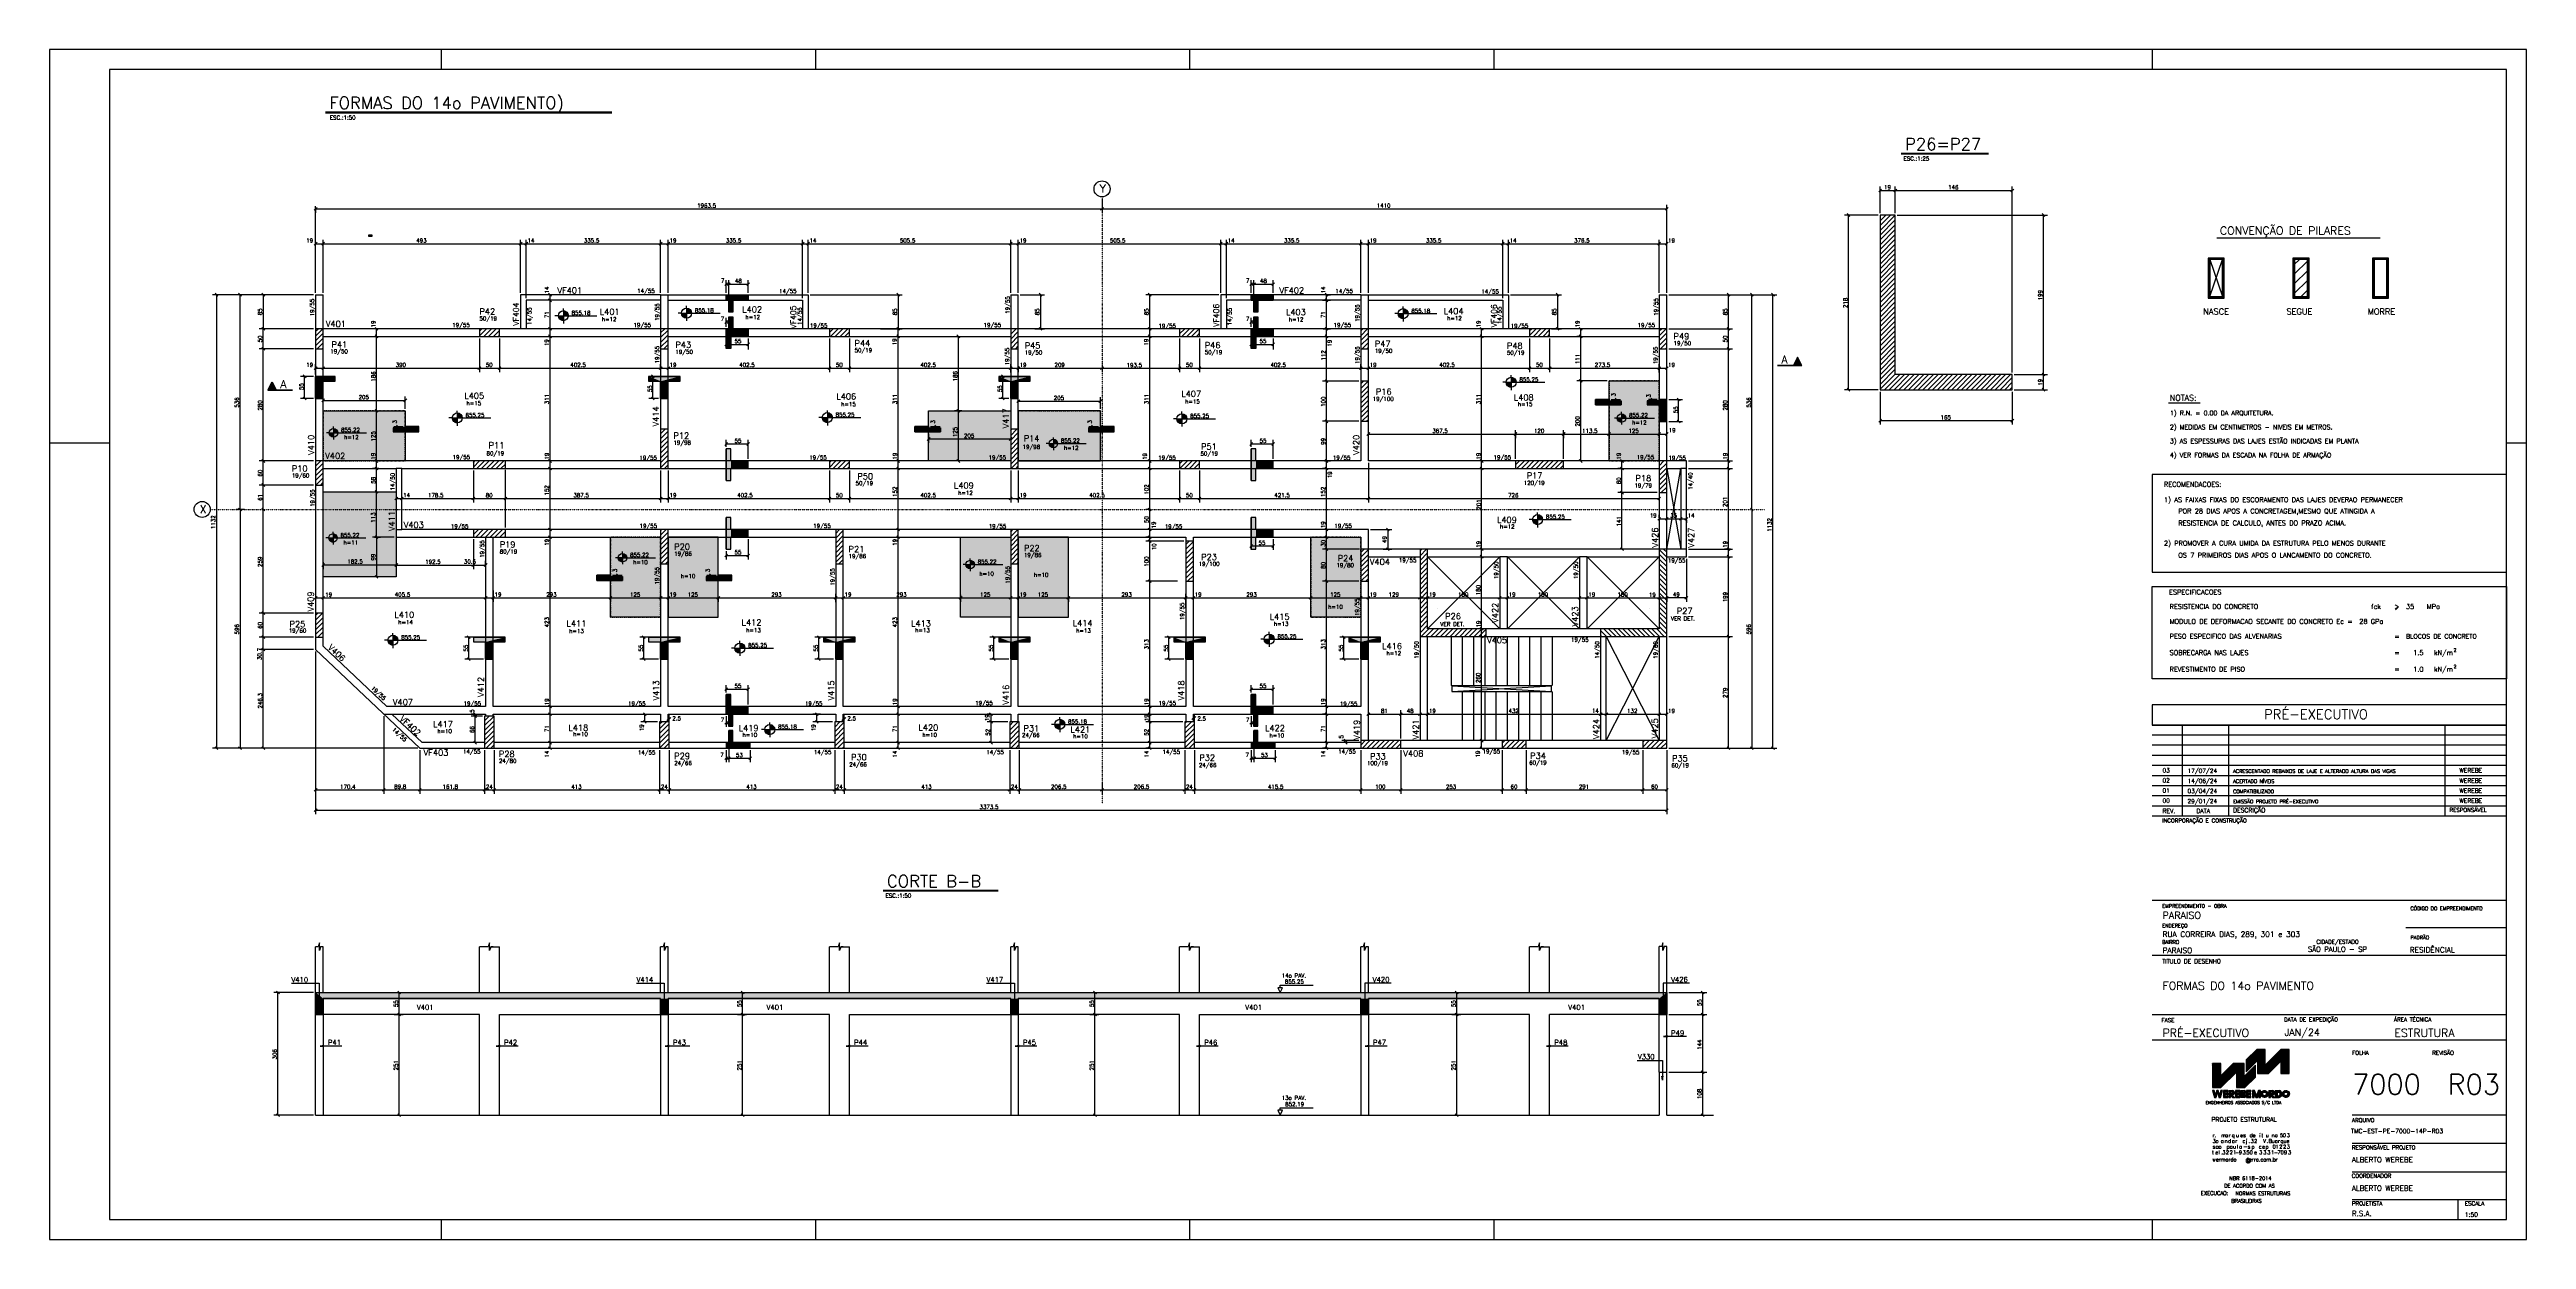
# Model space of a CAD drawing. Extents: x 1435 to 7619, y 830 to 3800.
import ezdxf

# ---------------------------------------------------------------- set-up
doc = ezdxf.new("R2010")
doc.units = 0
doc.header["$MEASUREMENT"] = 0
doc.linetypes.add('ESTILO_TQS_0004', pattern=[2, 0.5, -0.4, 0.1, -0.4, 0.1, -0.5])
for name, color, linetype in [('1', 1, 'CONTINUOUS'), ('2', 2, 'CONTINUOUS'), ('3', 3, 'CONTINUOUS'), ('4', 4, 'CONTINUOUS'), ('6', 6, 'CONTINUOUS'), ('7', 7, 'CONTINUOUS'), ('8', 8, 'CONTINUOUS'), ('9', 9, 'CONTINUOUS')]:
    doc.layers.add(name, color=color, linetype=linetype)
doc.styles.get("Standard").update_dxf_attribs({"font": 'ROMANS.SHX'})

msp = doc.modelspace()

# ---------------------------------------------------------------- linework, layer by layer
at = {"layer": '1', "linetype": 'Continuous'}
for p, q in [((6864.565899, 3279.350219), (6824.433758, 3279.350219)), ((6824.433758, 3279.350219), (6824.433758, 3179.528747)), ((6826.464702, 3279.350219), (6826.464702, 3179.528747)), ((6828.497173, 3279.350219), (6828.497173, 3179.528747)), ((6860.500957, 3179.528747), (6860.500957, 3279.350219)), ((6862.533428, 3179.528747), (6862.533428, 3279.350219)), ((6864.565899, 3179.528747), (6864.565899, 3279.350219)), ((7076.179363, 3279.604278), (7036.047222, 3279.604278)), ((7036.047222, 3279.604278), (7036.047222, 3179.528747)), ((7036.047222, 3259.792266), (7055.859234, 3279.604278)), ((7038.078167, 3279.604278), (7038.078167, 3179.528747)), ((7040.110637, 3279.604278), (7040.110637, 3179.528747)), ((7072.114422, 3179.528747), (7072.114422, 3279.604278)), ((7074.146892, 3179.528747), (7074.146892, 3279.604278)), ((7076.179363, 3179.528747), (7076.179363, 3279.604278)), ((7274.665691, 3279.350219), (7234.53355, 3279.350219)), ((7234.53355, 3279.350219), (7234.53355, 3179.528747)), ((7236.566021, 3279.350219), (7236.566021, 3179.528747)), ((7238.598491, 3279.350219), (7238.598491, 3179.528747)), ((7270.602276, 3179.528747), (7270.602276, 3279.350219)), ((7272.63322, 3179.528747), (7272.63322, 3279.350219)), ((7274.665691, 3179.528747), (7274.665691, 3279.350219)), ((6864.565899, 3277.318511), (6824.433758, 3277.318511)), ((6864.565899, 3275.540862), (6824.433758, 3275.540862)), ((6828.497173, 3183.338104), (6860.500957, 3275.540862)), ((6828.497173, 3275.540862), (6860.500957, 3183.338104)), ((7076.179363, 3277.57257), (7036.047222, 3277.57257)), ((7076.179363, 3275.794158), (7036.047222, 3235.66278)), ((7076.179363, 3275.5401), (7036.047222, 3275.5401)), ((7036.047222, 3211.78659), (7076.179363, 3251.664672)), ((7076.179363, 3227.788482), (7036.047222, 3187.656341)), ((7274.665691, 3277.318511), (7234.53355, 3277.318511)), ((7274.665691, 3275.540862), (7234.53355, 3275.540862)), ((6824.433758, 3183.338104), (6864.565899, 3183.338104)), ((6824.433758, 3181.306396), (6864.565899, 3181.306396)), ((6824.433758, 3179.528747), (6864.565899, 3179.528747)), ((7036.047222, 3183.592163), (7076.179363, 3183.592163)), ((7036.047222, 3181.560455), (7076.179363, 3181.560455)), ((7036.047222, 3179.528747), (7076.179363, 3179.528747)), ((7052.049114, 3179.528747), (7076.179363, 3203.658233)), ((7234.53355, 3183.338104), (7274.665691, 3183.338104)), ((7234.53355, 3181.306396), (7274.665691, 3181.306396)), ((7234.53355, 3179.528747), (7274.665691, 3179.528747)), ((1584.828547, 2817.302282), (1434.82608, 2817.302282)), ((7619.060405, 2817.302282), (7568.808382, 2817.302282)), ((5472.59, 2553.025), (5507.59, 2754.025)), ((5472.59, 2754.025), (5507.59, 2553.025)), ((5472.59, 2553.025), (5507.59, 2754.025)), ((5472.59, 2754.025), (5507.59, 2553.025)), ((4875.59, 2354.025), (5055.59, 2534.025)), ((4875.59, 2534.025), (5055.59, 2354.025)), ((4875.59, 2354.025), (5055.59, 2534.025)), ((4875.59, 2534.025), (5055.59, 2354.025)), ((5074.59, 2354.025), (5254.59, 2534.025)), ((5074.59, 2534.025), (5254.59, 2354.025)), ((5074.59, 2354.025), (5254.59, 2534.025)), ((5074.59, 2534.025), (5254.59, 2354.025)), ((5273.59, 2354.025), (5453.59, 2534.025)), ((5273.59, 2534.025), (5453.59, 2354.025)), ((5273.59, 2354.025), (5453.59, 2534.025)), ((5273.59, 2534.025), (5453.59, 2354.025)), ((5321.59, 2075.025), (5453.59, 2335.025)), ((5321.59, 2335.025), (5453.59, 2075.025)), ((5321.59, 2075.025), (5453.59, 2335.025)), ((5321.59, 2335.025), (5453.59, 2075.025)), ((7568.808154, 1886.405245), (6684.576297, 1886.405245)), ((7568.808154, 1675.890892), (6684.576297, 1675.890892)), ((7568.808154, 1607.32972), (7317.779804, 1607.32972)), ((7568.808154, 1538.768548), (6684.576297, 1538.768548)), ((7568.808154, 1390.877468), (6684.576297, 1390.877468)), ((7568.808154, 1327.655439), (6684.576297, 1327.655439)), ((6919.399193, 1258.142377), (6965.572559, 1304.313791)), ((6919.399193, 1259.200961), (6964.512023, 1304.313791)), ((6919.399193, 1260.259544), (6963.45344, 1304.313791)), ((6919.399193, 1261.322033), (6962.390951, 1304.313791)), ((6919.399193, 1262.380616), (6961.330414, 1304.313791)), ((6919.399193, 1263.443106), (6960.269878, 1304.313791)), ((6919.399193, 1264.503642), (6959.209342, 1304.313791)), ((6919.399193, 1265.564178), (6958.148806, 1304.313791)), ((6919.399193, 1266.624714), (6957.088269, 1304.313791)), ((6919.399193, 1267.687204), (6956.027733, 1304.313791)), ((6919.399193, 1268.74774), (6954.967197, 1304.313791)), ((6919.399193, 1269.806323), (6953.90666, 1304.313791)), ((6919.399193, 1270.868813), (6952.846124, 1304.313791)), ((6919.399193, 1271.927396), (6951.785588, 1304.313791)), ((6919.399193, 1272.989885), (6950.725052, 1304.313791)), ((6919.399193, 1274.048468), (6949.664515, 1304.313791)), ((6919.399193, 1275.110958), (6948.602026, 1304.313791)), ((6919.399193, 1276.169541), (6947.54149, 1304.313791)), ((6919.399193, 1277.230077), (6946.480953, 1304.313791)), ((6919.399193, 1257.079888), (6966.486613, 1304.163402)), ((6919.399193, 1256.019352), (6966.486613, 1303.102865)), ((6919.399193, 1254.958816), (6966.486613, 1302.044282)), ((6919.399193, 1253.898279), (6966.486613, 1300.981793)), ((6919.399193, 1252.83579), (6966.486613, 1299.92321)), ((6919.399193, 1251.775254), (6966.486613, 1298.86072)), ((6947.68602, 1245.060477), (7006.93738, 1304.313791)), ((6947.68602, 1246.11906), (7005.876844, 1304.313791)), ((6947.998516, 1244.314391), (7007.997916, 1304.313791)), ((6949.059053, 1244.314391), (7009.058453, 1304.313791)), ((6950.119589, 1244.314391), (7010.118989, 1304.313791)), ((6951.180125, 1244.314391), (7011.179525, 1304.313791)), ((6952.242615, 1244.314391), (7012.242015, 1304.313791)), ((6953.303151, 1244.314391), (7013.302551, 1304.313791)), ((6954.363687, 1244.314391), (7014.363087, 1304.313791)), ((6955.42227, 1244.314391), (7015.423623, 1304.313791)), ((6956.482807, 1244.314391), (7016.48416, 1304.313791)), ((6957.545296, 1244.314391), (7017.542743, 1304.313791)), ((6958.605832, 1244.314391), (7018.603279, 1304.313791)), ((6959.666369, 1244.314391), (7019.665769, 1304.313791)), ((6960.726905, 1244.314391), (7020.726305, 1304.313791)), ((6961.787441, 1244.314391), (7021.786841, 1304.313791)), ((6962.847977, 1244.314391), (7022.847377, 1304.313791)), ((6963.908514, 1244.314391), (7023.907914, 1304.313791)), ((6964.96905, 1244.314391), (7024.96845, 1304.313791)), ((6966.029586, 1244.314391), (7026.028986, 1304.313791)), ((6967.090122, 1244.314391), (7026.486013, 1303.708328)), ((6968.150659, 1244.314391), (7026.486013, 1302.647792)), ((6969.211195, 1244.314391), (7026.486013, 1301.587255)), ((6970.271731, 1244.314391), (7026.486013, 1300.524766)), ((6971.334221, 1244.314391), (7026.486013, 1299.466183)), ((6835.101208, 1209.172164), (6894.708034, 1268.780943)), ((6835.101208, 1210.2327), (6893.647497, 1268.780943)), ((6835.101208, 1211.29519), (6892.586961, 1268.780943)), ((6835.101208, 1212.355726), (6891.526425, 1268.780943)), ((6835.101208, 1213.416262), (6890.465889, 1268.780943)), ((6835.101208, 1214.474845), (6889.403399, 1268.780943)), ((6835.101208, 1215.537335), (6888.342863, 1268.780943)), ((6835.101208, 1216.599824), (6887.282327, 1268.780943)), ((6835.101208, 1248.415912), (6855.464286, 1268.780943)), ((6835.101208, 1249.476448), (6854.403749, 1268.780943)), ((6835.101208, 1250.538938), (6853.343213, 1268.780943)), ((6835.101208, 1251.599474), (6852.282677, 1268.780943)), ((6835.101208, 1252.658057), (6851.22214, 1268.780943)), ((6835.101208, 1253.720547), (6850.161604, 1268.780943)), ((6835.101208, 1254.77913), (6849.101068, 1268.780943)), ((6835.101208, 1255.841619), (6848.040532, 1268.780943)), ((6835.101208, 1256.900202), (6846.979995, 1268.780943)), ((6835.101208, 1257.960739), (6845.917506, 1268.780943)), ((6835.101208, 1259.021275), (6844.85697, 1268.780943)), ((6835.101208, 1260.083764), (6843.796433, 1268.780943)), ((6835.101208, 1261.144301), (6842.73785, 1268.780943)), ((6835.101208, 1262.204837), (6841.677314, 1268.780943)), ((6835.101208, 1263.26342), (6840.614825, 1268.780943)), ((6835.101208, 1264.325909), (6839.554288, 1268.780943)), ((6835.101208, 1265.388399), (6838.493752, 1268.780943)), ((6835.101208, 1266.446982), (6837.433216, 1268.780943)), ((6835.101208, 1267.505565), (6836.37268, 1268.780943)), ((6835.101208, 1268.568054), (6835.312143, 1268.780943)), ((6835.101208, 1268.780943), (6835.101208, 1208.781543)), ((6856.100998, 1268.780943), (6835.101208, 1268.780943)), ((6835.101208, 1268.780943), (6835.101208, 1268.780943)), ((6835.101208, 1247.355376), (6856.100998, 1268.357119)), ((6835.101208, 1246.29484), (6856.100998, 1267.296583)), ((6835.101208, 1245.236257), (6856.100998, 1266.234093)), ((6835.101208, 1244.173767), (6856.100998, 1265.173557)), ((6835.101208, 1243.111278), (6856.100998, 1264.113021)), ((6835.101208, 1242.052695), (6856.100998, 1263.052485)), ((6835.101208, 1240.994111), (6856.100998, 1261.989995)), ((6835.101208, 1239.931622), (6856.100998, 1260.929459)), ((6835.101208, 1238.869133), (6856.100998, 1259.868923)), ((6835.101208, 1237.81055), (6856.100998, 1258.81034)), ((6835.101208, 1236.750013), (6856.100998, 1257.751756)), ((6835.101208, 1235.689477), (6856.100998, 1256.689267)), ((6835.101208, 1234.626988), (6856.100998, 1255.626778)), ((6835.101208, 1233.566451), (6856.100998, 1254.568194)), ((6835.101208, 1232.505915), (6856.100998, 1253.507658)), ((6835.101208, 1231.447332), (6856.100998, 1252.445169)), ((6835.101208, 1230.384843), (6856.100998, 1251.384633)), ((6835.101208, 1229.322353), (6856.100998, 1250.324096)), ((6835.101208, 1228.26377), (6856.100998, 1249.26356)), ((6835.101208, 1227.205187), (6856.100998, 1248.204977)), ((6835.101208, 1226.144651), (6856.100998, 1247.142487)), ((6835.101208, 1225.082161), (6856.100998, 1246.079998)), ((6835.101208, 1224.021625), (6856.100998, 1245.021415)), ((6835.101208, 1222.961089), (6856.100998, 1243.962832)), ((6835.101208, 1221.900552), (6856.100998, 1242.900342)), ((6835.101208, 1220.838063), (6856.100998, 1241.839806)), ((6835.101208, 1219.77948), (6856.100998, 1240.77927)), ((6835.101208, 1218.71699), (6856.100998, 1239.718734)), ((6835.101208, 1217.658407), (6856.100998, 1238.658197)), ((6835.76917, 1208.781543), (6895.766617, 1268.780943)), ((6836.829706, 1208.781543), (6896.827153, 1268.780943)), ((6837.890243, 1208.781543), (6897.889643, 1268.780943)), ((6838.950779, 1208.781543), (6898.950179, 1268.780943)), ((6840.011315, 1208.781543), (6900.010715, 1268.780943)), ((6841.071851, 1208.781543), (6901.071251, 1268.780943)), ((6842.134341, 1208.781543), (6902.131788, 1268.780943)), ((6843.192924, 1208.781543), (6903.192324, 1268.780943)), ((6844.25346, 1208.781543), (6904.25286, 1268.780943)), ((6845.313996, 1208.781543), (6905.313396, 1268.780943)), ((6846.374533, 1208.781543), (6906.373933, 1268.780943)), ((6847.435069, 1208.781543), (6907.434469, 1268.780943)), ((6848.495605, 1208.781543), (6908.495005, 1268.780943)), ((6849.558095, 1208.781543), (6909.557495, 1268.780943)), ((6850.618631, 1208.781543), (6910.618031, 1268.780943)), ((6851.677214, 1208.781543), (6911.676614, 1268.780943)), ((6852.73775, 1208.781543), (6912.739103, 1268.780943)), ((6853.798287, 1208.781543), (6913.79964, 1268.780943)), ((6854.860776, 1208.781543), (6913.901201, 1267.821968)), ((6855.921312, 1208.781543), (6913.901201, 1266.759479)), ((6886.401476, 1268.780943), (6856.100998, 1238.478512)), ((6856.100998, 1238.478512), (6856.100998, 1268.780943)), ((6856.100998, 1208.781543), (6895.100608, 1247.7792)), ((6913.901201, 1268.780943), (6886.401476, 1268.780943)), ((6895.100608, 1246.898349), (6913.901201, 1265.700896)), ((6895.100608, 1245.837813), (6913.901201, 1264.640359)), ((6895.100608, 1217.201381), (6942.184121, 1264.2888)), ((6895.100608, 1244.777277), (6913.901201, 1263.579823)), ((6895.100608, 1216.138891), (6942.184121, 1263.226311)), ((6895.100608, 1243.71674), (6913.901201, 1262.517334)), ((6895.100608, 1215.080308), (6942.184121, 1262.165775)), ((6895.100608, 1242.658157), (6913.901201, 1261.456797)), ((6895.100608, 1214.021725), (6942.184121, 1261.105238)), ((6895.100608, 1241.595668), (6913.901201, 1260.396261)), ((6895.100608, 1212.959236), (6942.184121, 1260.044702)), ((6895.100608, 1240.533179), (6913.901201, 1259.337678)), ((6895.100608, 1211.898699), (6942.184121, 1258.982213)), ((6895.100608, 1239.474595), (6913.901201, 1258.275189)), ((6895.100608, 1210.838163), (6942.184121, 1257.921677)), ((6895.100608, 1238.416012), (6913.901201, 1257.216605)), ((6895.100608, 1209.777627), (6942.184121, 1256.86114)), ((6895.100608, 1237.355476), (6913.901201, 1256.154116)), ((6895.100608, 1236.292987), (6913.901201, 1255.095533)), ((6895.100608, 1235.23245), (6913.901201, 1254.034997)), ((6895.100608, 1234.171914), (6913.901201, 1252.972507)), ((6895.100608, 1233.111378), (6913.901201, 1251.911971)), ((6895.100608, 1232.048888), (6913.901201, 1250.851435)), ((6895.100608, 1230.988352), (6913.901201, 1249.790898)), ((6895.100608, 1229.927816), (6913.901201, 1248.732315)), ((6895.100608, 1247.7792), (6895.100608, 1208.781543)), ((6895.100608, 1228.869233), (6913.901201, 1247.669826)), ((6895.100608, 1227.81065), (6913.901201, 1246.607337)), ((6895.100608, 1226.74816), (6913.901201, 1245.548753)), ((6895.100608, 1225.685671), (6913.901201, 1244.49017)), ((6895.100608, 1224.627088), (6913.901201, 1243.427681)), ((6895.100608, 1223.566551), (6913.901201, 1242.365191)), ((6895.100608, 1222.504062), (6913.901201, 1241.306608)), ((6895.100608, 1221.443526), (6913.901201, 1240.246072)), ((6895.100608, 1220.382989), (6913.901201, 1239.185536)), ((6895.100608, 1219.322453), (6913.901201, 1238.123046)), ((6895.100608, 1218.26387), (6913.901201, 1237.06251)), ((6895.163107, 1208.781543), (6942.184121, 1255.802557)), ((6896.223644, 1208.781543), (6942.184121, 1254.743974)), ((6897.28418, 1208.781543), (6942.184121, 1253.681485)), ((6898.346669, 1208.781543), (6942.184121, 1252.618995)), ((6899.407205, 1208.781543), (6942.184121, 1251.560412)), ((6900.467742, 1208.781543), (6942.184121, 1250.499876)), ((6901.528278, 1208.781543), (6942.184121, 1249.437386)), ((6902.586861, 1208.781543), (6942.184121, 1248.37685)), ((6903.649351, 1208.781543), (6942.184121, 1247.316314)), ((6904.709887, 1208.781543), (6942.184121, 1246.255778)), ((6905.770423, 1208.781543), (6942.184121, 1245.197194)), ((6906.830959, 1208.781543), (6942.184121, 1244.134705)), ((6907.891496, 1208.781543), (6942.184121, 1243.072216)), ((6908.952032, 1208.781543), (6942.184121, 1242.013632)), ((6910.012568, 1208.781543), (6942.184121, 1240.955049)), ((6911.073104, 1208.781543), (6942.184121, 1239.89256)), ((6912.133641, 1208.781543), (6942.184121, 1238.832024)), ((6913.194177, 1208.781543), (6942.184121, 1237.771487)), ((6913.901201, 1236.281268), (6913.901201, 1268.780943)), ((6942.184121, 1264.564188), (6913.901201, 1236.281268)), ((6919.399193, 1250.714717), (6966.486613, 1297.802137)), ((6919.399193, 1249.654181), (6966.486613, 1296.739648)), ((6919.399193, 1248.595598), (6966.486613, 1295.681065)), ((6942.184121, 1234.865266), (6942.184121, 1264.564188)), ((6947.68602, 1275.817982), (6966.486613, 1294.620528)), ((6947.68602, 1274.757446), (6966.486613, 1293.558039)), ((6947.68602, 1273.696909), (6966.486613, 1292.497503)), ((6947.68602, 1272.63442), (6966.486613, 1291.436966)), ((6947.68602, 1271.575837), (6966.486613, 1290.37643)), ((6947.68602, 1270.513347), (6966.486613, 1289.313941)), ((6947.68602, 1269.454764), (6966.486613, 1288.255358)), ((6947.68602, 1268.392275), (6966.486613, 1287.192868)), ((6947.68602, 1267.333692), (6966.486613, 1286.134285)), ((6947.68602, 1266.271202), (6966.486613, 1285.075702)), ((6947.68602, 1265.212619), (6966.486613, 1284.013212)), ((6947.68602, 1264.152083), (6966.486613, 1282.952676)), ((6947.68602, 1263.089594), (6966.486613, 1281.89214)), ((6947.68602, 1262.029057), (6966.486613, 1280.831604)), ((6947.68602, 1260.968521), (6966.486613, 1279.769114)), ((6947.68602, 1259.907985), (6966.486613, 1278.708578)), ((6947.68602, 1258.845495), (6966.486613, 1277.649995)), ((6947.68602, 1257.786912), (6966.486613, 1276.587505)), ((6947.68602, 1256.728329), (6966.486613, 1275.528922)), ((6947.68602, 1255.66584), (6966.486613, 1274.466433)), ((6947.68602, 1254.607257), (6966.486613, 1273.40785)), ((6947.68602, 1253.544767), (6966.486613, 1272.34536)), ((6947.68602, 1252.484231), (6966.486613, 1271.286777)), ((6947.68602, 1251.423695), (6966.486613, 1270.224288)), ((6947.68602, 1250.363158), (6966.486613, 1269.163752)), ((6947.68602, 1249.300669), (6966.486613, 1268.103215)), ((6947.68602, 1248.240133), (6966.486613, 1267.042679)), ((6947.68602, 1247.18155), (6966.486613, 1265.982143)), ((6972.392804, 1244.314391), (7026.486013, 1298.403694)), ((6973.45334, 1244.314391), (7026.486013, 1297.34511)), ((6974.513876, 1244.314391), (7026.486013, 1296.282621)), ((7005.486223, 1274.575807), (7026.486013, 1295.57755)), ((7005.486223, 1273.517224), (7026.486013, 1294.515061)), ((7005.486223, 1272.454734), (7026.486013, 1293.454524)), ((7005.486223, 1271.396151), (7026.486013, 1292.395941)), ((7005.486223, 1270.333662), (7026.486013, 1291.333452)), ((7005.486223, 1269.275079), (7026.486013, 1290.274869)), ((7005.486223, 1268.214542), (7026.486013, 1289.212379)), ((7005.486223, 1267.152053), (7026.486013, 1288.153796)), ((7005.486223, 1266.091517), (7026.486013, 1287.091307)), ((7005.486223, 1265.03098), (7026.486013, 1286.032724)), ((7005.486223, 1263.970444), (7026.486013, 1284.970234)), ((7005.486223, 1262.907955), (7026.486013, 1283.909698)), ((7005.486223, 1261.849372), (7026.486013, 1282.849162)), ((7005.486223, 1260.790788), (7026.486013, 1281.788625)), ((7005.486223, 1259.728299), (7026.486013, 1280.728089)), ((7005.486223, 1258.669716), (7026.486013, 1279.6656)), ((7005.486223, 1257.607227), (7026.486013, 1278.607017)), ((7005.486223, 1256.54669), (7026.486013, 1277.544527)), ((7005.486223, 1255.486154), (7026.486013, 1276.485944)), ((7005.486223, 1254.425618), (7026.486013, 1275.427361)), ((7005.486223, 1253.363128), (7026.486013, 1274.364871)), ((7005.486223, 1252.302592), (7026.486013, 1273.304335)), ((7005.486223, 1251.244009), (7026.486013, 1272.243799)), ((7005.486223, 1250.18152), (7026.486013, 1271.183263)), ((7005.486223, 1249.122936), (7026.486013, 1270.120773)), ((7005.486223, 1248.060447), (7026.486013, 1269.060237)), ((7005.486223, 1247.001864), (7026.486013, 1267.999701)), ((7005.486223, 1245.939374), (7026.486013, 1266.939164)), ((7005.486223, 1244.880791), (7026.486013, 1265.880581)), ((7005.980358, 1244.314391), (7026.486013, 1264.818092)), ((7007.040895, 1244.314391), (7026.486013, 1263.759509)), ((7008.101431, 1244.314391), (7026.486013, 1262.697019)), ((7009.161967, 1244.314391), (7026.486013, 1261.638436)), ((7010.222504, 1244.314391), (7026.486013, 1260.575947)), ((7011.28304, 1244.314391), (7026.486013, 1259.515411)), ((7012.343576, 1244.314391), (7026.486013, 1258.454874)), ((7013.404112, 1244.314391), (7026.486013, 1257.394338)), ((7014.464649, 1244.314391), (7026.486013, 1256.333802)), ((7015.525185, 1244.314391), (7026.486013, 1255.271312)), ((7016.587674, 1244.314391), (7026.486013, 1254.212729)), ((7017.646257, 1244.314391), (7026.486013, 1253.15024)), ((7018.706794, 1244.314391), (7026.486013, 1252.091657)), ((7019.769283, 1244.314391), (7026.486013, 1251.029167)), ((7020.829819, 1244.314391), (7026.486013, 1249.970584)), ((7021.888403, 1244.314391), (7026.486013, 1248.910048)), ((7022.948939, 1244.314391), (7026.486013, 1247.849512)), ((7024.011428, 1244.314391), (7026.486013, 1246.788975)), ((7025.071964, 1244.314391), (7026.486013, 1245.726486)), ((7026.130548, 1244.314391), (7026.486013, 1244.66595)), ((6835.101208, 1208.781543), (6856.100998, 1208.781543)), ((6835.179332, 1201.627318), (6835.450814, 1201.900752)), ((6835.413705, 1200.803107), (6836.51135, 1201.900752)), ((6835.650031, 1199.978897), (6837.571886, 1201.900752)), ((6835.886356, 1199.154686), (6838.632423, 1201.900752)), ((6836.120729, 1198.330476), (6839.232026, 1201.439819)), ((6836.357055, 1197.504312), (6839.468352, 1200.617562)), ((6836.591427, 1196.678148), (6839.704678, 1199.791398)), ((6836.827753, 1195.853938), (6839.93905, 1198.967188)), ((6837.062126, 1195.03168), (6840.175376, 1198.142977)), ((6837.300405, 1194.205517), (6840.411702, 1197.316814)), ((6837.53673, 1193.381306), (6840.646074, 1196.49065)), ((6837.771103, 1192.557096), (6840.8824, 1195.66644)), ((6838.007429, 1191.730932), (6841.116773, 1194.842229)), ((6838.241802, 1190.904769), (6841.353099, 1194.016066)), ((6838.478127, 1190.080558), (6841.589424, 1193.189902)), ((6838.714453, 1189.256348), (6841.82575, 1192.365691)), ((6838.948826, 1188.430184), (6842.060123, 1191.541481)), ((6839.185151, 1187.60402), (6842.296448, 1190.715317)), ((6839.419524, 1186.77981), (6846.923355, 1194.281688)), ((6839.65585, 1185.955599), (6846.497578, 1192.797328)), ((6839.892176, 1185.129436), (6846.075708, 1191.311015)), ((6840.224204, 1184.400927), (6845.649931, 1189.826654)), ((6841.286693, 1184.400927), (6845.226107, 1188.342294)), ((6842.347229, 1184.400927), (6844.802283, 1186.857934)), ((6842.499571, 1190.564928), (6847.206556, 1195.271912)), ((6842.923395, 1192.053195), (6847.63038, 1196.756273)), ((6843.349172, 1193.537555), (6850.177229, 1200.365611)), ((6843.407765, 1184.400927), (6844.378459, 1185.373574)), ((6843.772996, 1195.021915), (6849.940903, 1201.189822)), ((6844.19682, 1196.506275), (6849.593251, 1201.900752)), ((6844.620644, 1197.990635), (6848.532714, 1201.900752)), ((6845.046421, 1199.474995), (6847.472178, 1201.900752)), ((6845.468292, 1200.959356), (6846.411642, 1201.900752)), ((6847.8003, 1196.926193), (6850.413555, 1199.541401)), ((6848.034672, 1196.100029), (6850.649881, 1198.715237)), ((6848.270998, 1195.275819), (6850.886206, 1197.889074)), ((6848.505371, 1194.451608), (6851.120579, 1197.068769)), ((6848.741697, 1193.625444), (6851.356905, 1196.242606)), ((6848.976069, 1192.799281), (6851.593231, 1195.416442)), ((6849.214348, 1191.97507), (6851.827603, 1194.592232)), ((6849.448721, 1191.15086), (6852.063929, 1193.768021)), ((6849.685046, 1190.326649), (6852.298302, 1192.941858)), ((6849.921372, 1189.502439), (6852.534627, 1192.115694)), ((6850.155745, 1188.676275), (6852.770953, 1191.291483)), ((6850.392071, 1187.850112), (6853.005326, 1190.467273)), ((6850.628396, 1187.029807), (6858.327538, 1194.725043)), ((6850.862769, 1186.203644), (6857.903714, 1193.240683)), ((6851.099095, 1185.37748), (6857.477937, 1191.756323)), ((6851.333467, 1184.55327), (6857.054113, 1190.271962)), ((6852.245568, 1184.400927), (6856.63029, 1188.787602)), ((6853.151809, 1190.611803), (6858.751362, 1196.213309)), ((6853.306104, 1184.400927), (6856.204513, 1187.303242)), ((6853.575633, 1192.096163), (6859.175186, 1197.697669)), ((6853.999456, 1193.580523), (6859.600963, 1199.18203)), ((6854.36664, 1184.400927), (6855.780689, 1185.818882)), ((6854.425233, 1195.064883), (6860.022834, 1200.66639)), ((6854.847104, 1196.549243), (6860.200566, 1201.900752)), ((6855.073664, 1184.400927), (6855.499441, 1184.826704)), ((6855.272881, 1198.033604), (6859.14003, 1201.900752)), ((6855.696705, 1199.52187), (6858.079494, 1201.900752)), ((6856.120529, 1201.00623), (6857.018957, 1201.900752)), ((6873.128171, 1201.900752), (6862.628276, 1201.900752)), ((6862.628276, 1201.900752), (6862.628276, 1184.400927)), ((6862.628276, 1195.115664), (6869.415318, 1201.900752)), ((6862.628276, 1196.174247), (6868.354782, 1201.900752)), ((6862.628276, 1197.236737), (6867.294245, 1201.900752)), ((6862.628276, 1198.299226), (6866.233709, 1201.900752)), ((6862.628276, 1199.357809), (6865.173173, 1201.900752)), ((6862.628276, 1200.416392), (6864.110683, 1201.900752)), ((6862.628276, 1201.478882), (6863.050147, 1201.900752)), ((6862.628276, 1201.834347), (6862.696635, 1201.900752)), ((6862.628276, 1194.055128), (6866.628236, 1198.053135)), ((6862.628276, 1192.994591), (6866.628236, 1196.994551)), ((6862.628276, 1191.932102), (6866.628236, 1195.932062)), ((6862.628276, 1190.871566), (6866.628236, 1194.873479)), ((6862.628276, 1187.689957), (6869.589144, 1194.652778)), ((6862.628276, 1188.752446), (6868.528608, 1194.652778)), ((6862.628276, 1189.81103), (6867.468072, 1194.652778)), ((6862.628276, 1186.627468), (6866.628236, 1190.629381)), ((6862.628276, 1185.922397), (6866.628236, 1189.92431)), ((6862.628276, 1184.86186), (6866.628236, 1188.86182)), ((6862.628276, 1184.400927), (6873.128171, 1184.400927)), ((6863.22788, 1184.400927), (6866.628236, 1187.799331)), ((6864.288416, 1184.400927), (6867.288386, 1187.400897)), ((6865.348952, 1184.400927), (6868.348922, 1187.400897)), ((6866.409489, 1184.400927), (6869.409459, 1187.400897)), ((6873.128171, 1198.900782), (6866.628236, 1198.900782)), ((6866.628236, 1194.652778), (6866.628236, 1198.900782)), ((6873.128171, 1194.652778), (6866.628236, 1194.652778)), ((6873.128171, 1191.652808), (6866.628236, 1191.652808)), ((6866.628236, 1187.400897), (6866.628236, 1191.652808)), ((6873.128171, 1187.400897), (6866.628236, 1187.400897)), ((6867.470025, 1184.400927), (6870.469995, 1187.400897)), ((6867.475884, 1198.900782), (6870.473901, 1201.900752)), ((6867.649711, 1191.652808), (6870.651634, 1194.652778)), ((6868.532514, 1184.400927), (6871.530531, 1187.400897)), ((6868.53642, 1198.900782), (6871.534437, 1201.900752)), ((6868.710247, 1191.652808), (6871.71217, 1194.652778)), ((6869.593051, 1184.400927), (6872.591067, 1187.400897)), ((6869.595004, 1198.900782), (6872.596927, 1201.900752)), ((6869.770783, 1191.652808), (6872.772706, 1194.652778)), ((6870.651634, 1184.400927), (6873.128171, 1186.877465)), ((6870.65554, 1198.900782), (6873.128171, 1201.371461)), ((6870.831319, 1191.652808), (6873.128171, 1193.947707)), ((6871.71217, 1184.400927), (6873.128171, 1185.818882)), ((6871.716076, 1198.900782), (6873.128171, 1200.310925)), ((6871.889903, 1191.652808), (6873.128171, 1192.889124)), ((6872.772706, 1184.400927), (6873.128171, 1184.756393)), ((6872.776612, 1198.900782), (6873.128171, 1199.250388)), ((6872.950439, 1191.652808), (6873.128171, 1191.828587)), ((6873.128171, 1199.250388), (6873.128171, 1201.900752)), ((6873.128171, 1201.900752), (6873.128171, 1198.900782)), ((6873.128171, 1191.652808), (6873.128171, 1194.652778)), ((6873.128171, 1184.400927), (6873.128171, 1187.400897)), ((6873.128171, 1184.400927), (6873.128171, 1186.877465)), ((6875.628146, 1201.900752), (6885.628046, 1201.900752)), ((6875.628146, 1201.900752), (6875.628146, 1184.400927)), ((6875.628146, 1194.406687), (6883.120259, 1201.900752)), ((6875.628146, 1195.467223), (6882.061676, 1201.900752)), ((6875.628146, 1196.529712), (6881.00114, 1201.900752)), ((6875.628146, 1197.590249), (6879.940603, 1201.900752)), ((6875.628146, 1198.650785), (6878.880067, 1201.900752)), ((6875.628146, 1199.709368), (6877.819531, 1201.900752)), ((6875.628146, 1200.771857), (6876.757041, 1201.900752)), ((6875.628146, 1201.834347), (6875.696505, 1201.900752)), ((6875.628146, 1185.922397), (6889.145589, 1199.439839)), ((6875.628146, 1184.86186), (6889.532304, 1198.767971)), ((6875.628146, 1193.34615), (6880.126148, 1197.850012)), ((6875.628146, 1192.287567), (6880.126148, 1196.787522)), ((6875.628146, 1191.225078), (6880.126148, 1195.725033)), ((6875.628146, 1190.166495), (6880.126148, 1194.66645)), ((6875.628146, 1189.104005), (6880.075368, 1193.55318)), ((6875.628146, 1188.045422), (6881.135904, 1193.55318)), ((6875.628146, 1186.984886), (6882.182768, 1193.539508)), ((6875.628146, 1184.400927), (6880.126148, 1184.400927)), ((6875.874238, 1184.400927), (6880.126148, 1188.654791)), ((6876.934774, 1184.400927), (6880.126148, 1187.596208)), ((6877.99531, 1184.400927), (6880.126148, 1186.535672)), ((6879.055847, 1184.400927), (6880.126148, 1185.473182)), ((6880.126148, 1198.74844), (6881.860506, 1198.74844)), ((6880.126148, 1198.74844), (6880.126148, 1193.55318)), ((6881.860506, 1193.55318), (6880.126148, 1193.55318)), ((6880.126148, 1184.400927), (6880.126148, 1188.904789)), ((6880.126148, 1188.904789), (6885.628046, 1184.400927)), ((6880.458176, 1188.631354), (6889.838942, 1198.010166)), ((6884.180795, 1201.900752), (6881.030436, 1198.74844)), ((6881.042155, 1188.154796), (6890.045971, 1197.160565)), ((6881.62418, 1187.678238), (6883.874158, 1189.928216)), ((6882.106597, 1198.764065), (6885.243285, 1201.900752)), ((6882.208159, 1187.199728), (6884.458136, 1189.451658)), ((6882.790184, 1186.721217), (6885.042115, 1188.971194)), ((6883.014791, 1198.611723), (6886.151479, 1201.750363)), ((6883.294085, 1190.40282), (6890.626043, 1184.400927)), ((6883.374163, 1186.244659), (6885.62414, 1188.494636)), ((6883.704238, 1198.240633), (6886.897565, 1201.435913)), ((6883.958141, 1185.768101), (6886.208119, 1188.020032)), ((6884.231576, 1197.709388), (6887.563574, 1201.041386)), ((6884.270638, 1190.324696), (6890.126048, 1196.178153)), ((6884.540167, 1185.291543), (6886.790144, 1187.541521)), ((6884.600713, 1197.016036), (6888.161224, 1200.5785)), ((6884.747196, 1196.103935), (6888.68661, 1200.043349)), ((6885.124145, 1184.81108), (6887.374123, 1187.06301)), ((6885.45422, 1190.447742), (6890.003003, 1194.994571)), ((6885.628046, 1184.400927), (6890.626043, 1184.400927)), ((6885.774529, 1184.400927), (6887.958101, 1186.586452)), ((6886.835066, 1184.400927), (6888.540127, 1186.111848)), ((6887.159281, 1191.092267), (6889.354572, 1193.287557)), ((6887.895602, 1184.400927), (6889.124105, 1185.631384)), ((6888.954185, 1184.400927), (6889.708084, 1185.154826)), ((6890.016674, 1184.400927), (6890.292062, 1184.678268)), ((6903.125918, 1201.900752), (6892.626023, 1201.900752)), ((6892.626023, 1201.900752), (6892.626023, 1184.400927)), ((6892.626023, 1195.115664), (6899.413065, 1201.900752)), ((6892.626023, 1196.174247), (6898.352529, 1201.900752)), ((6892.626023, 1197.236737), (6897.293945, 1201.900752)), ((6892.626023, 1198.299226), (6896.233409, 1201.900752)), ((6892.626023, 1199.357809), (6895.172873, 1201.900752)), ((6892.626023, 1200.416392), (6894.110383, 1201.900752)), ((6892.626023, 1201.478882), (6893.049847, 1201.900752)), ((6892.626023, 1201.834347), (6892.696335, 1201.900752)), ((6892.626023, 1194.055128), (6896.627936, 1198.053135)), ((6892.626023, 1192.994591), (6896.627936, 1196.994551)), ((6892.626023, 1191.932102), (6896.627936, 1195.932062)), ((6892.626023, 1190.871566), (6896.627936, 1194.873479)), ((6892.626023, 1187.689957), (6899.590797, 1194.652778)), ((6892.626023, 1188.752446), (6898.530261, 1194.652778)), ((6892.626023, 1189.81103), (6897.467772, 1194.652778)), ((6892.626023, 1186.627468), (6896.627936, 1190.629381)), ((6892.626023, 1185.922397), (6896.627936, 1189.92431)), ((6892.626023, 1184.86186), (6896.627936, 1188.86182)), ((6892.626023, 1184.400927), (6903.125918, 1184.400927)), ((6893.22758, 1184.400927), (6896.627936, 1187.799331)), ((6894.288116, 1184.400927), (6897.288086, 1187.400897)), ((6895.100608, 1208.781543), (6916.100398, 1208.781543)), ((6895.348652, 1184.400927), (6898.348622, 1187.400897)), ((6896.409189, 1184.400927), (6899.409159, 1187.400897)), ((6903.125918, 1198.900782), (6896.627936, 1198.900782)), ((6896.627936, 1194.652778), (6896.627936, 1198.900782)), ((6903.125918, 1194.652778), (6896.627936, 1194.652778)), ((6903.125918, 1191.652808), (6896.627936, 1191.652808)), ((6896.627936, 1187.400897), (6896.627936, 1191.652808)), ((6903.125918, 1187.400897), (6896.627936, 1187.400897)), ((6897.469725, 1184.400927), (6900.469695, 1187.400897)), ((6897.475584, 1198.900782), (6900.475554, 1201.900752)), ((6897.649411, 1191.652808), (6900.649381, 1194.652778)), ((6898.532214, 1184.400927), (6901.530231, 1187.400897)), ((6898.534167, 1198.900782), (6901.53609, 1201.900752)), ((6898.709947, 1191.652808), (6901.709917, 1194.652778)), ((6899.592751, 1184.400927), (6902.590767, 1187.400897)), ((6899.596657, 1198.900782), (6902.596627, 1201.900752)), ((6899.76853, 1191.652808), (6902.772406, 1194.652778)), ((6900.651334, 1184.400927), (6903.125918, 1186.877465)), ((6900.657193, 1198.900782), (6903.125918, 1201.371461)), ((6900.829066, 1191.652808), (6903.125918, 1193.947707)), ((6901.71187, 1184.400927), (6903.125918, 1185.818882)), ((6901.715776, 1198.900782), (6903.125918, 1200.310925)), ((6901.891556, 1191.652808), (6903.125918, 1192.889124)), ((6902.772406, 1184.400927), (6903.125918, 1184.756393)), ((6902.778266, 1198.900782), (6903.125918, 1199.250388)), ((6902.952092, 1191.652808), (6903.125918, 1191.828587)), ((6903.125918, 1199.250388), (6903.125918, 1201.900752)), ((6903.125918, 1201.900752), (6903.125918, 1198.900782)), ((6903.125918, 1191.652808), (6903.125918, 1194.652778)), ((6903.125918, 1184.400927), (6903.125918, 1187.400897)), ((6903.125918, 1184.400927), (6903.125918, 1186.877465)), ((6905.377849, 1201.900752), (6915.377749, 1201.900752)), ((6905.377849, 1184.400927), (6905.377849, 1201.900752)), ((6905.377849, 1197.236737), (6910.041865, 1201.900752)), ((6905.377849, 1198.299226), (6908.981328, 1201.900752)), ((6905.377849, 1199.357809), (6907.922745, 1201.900752)), ((6905.377849, 1200.416392), (6906.862209, 1201.900752)), ((6905.377849, 1201.476928), (6905.79972, 1201.900752)), ((6905.377849, 1201.834347), (6905.446208, 1201.900752)), ((6905.377849, 1196.174247), (6911.102401, 1201.900752)), ((6905.377849, 1188.045422), (6917.266402, 1199.933975)), ((6905.377849, 1186.984886), (6917.590617, 1199.197654)), ((6905.377849, 1195.115664), (6909.30945, 1199.045312)), ((6905.377849, 1194.055128), (6909.30945, 1197.986729)), ((6905.377849, 1192.994591), (6909.30945, 1196.926193)), ((6905.377849, 1191.932102), (6909.30945, 1195.865656)), ((6905.377849, 1189.104005), (6911.645364, 1195.373474)), ((6905.377849, 1189.81103), (6910.93834, 1195.373474)), ((6905.377849, 1190.871566), (6909.877804, 1195.373474)), ((6905.377849, 1185.922397), (6909.30945, 1189.855951)), ((6905.377849, 1184.86186), (6909.30945, 1188.793462)), ((6915.377749, 1184.400927), (6905.377849, 1184.400927)), ((6905.977452, 1184.400927), (6909.30945, 1187.732925)), ((6907.037989, 1184.400927), (6909.30945, 1186.672389)), ((6908.100478, 1184.400927), (6910.319206, 1186.623561)), ((6909.161014, 1184.400927), (6911.379742, 1186.623561)), ((6911.809425, 1199.680071), (6909.30945, 1199.680071)), ((6909.30945, 1199.680071), (6909.30945, 1195.373474)), ((6909.30945, 1195.373474), (6911.809425, 1195.373474)), ((6909.30945, 1190.930159), (6909.30945, 1186.623561)), ((6909.30945, 1190.930159), (6911.809425, 1190.930159)), ((6909.30945, 1186.623561), (6911.809425, 1186.623561)), ((6909.588744, 1199.680071), (6911.811378, 1201.900752)), ((6910.219597, 1184.400927), (6917.16484, 1191.34617)), ((6910.385611, 1190.930159), (6917.7996, 1198.3461)), ((6910.651234, 1199.680071), (6912.871915, 1201.900752)), ((6911.280134, 1184.400927), (6917.516399, 1190.637193)), ((6911.446148, 1190.930159), (6917.866005, 1197.350017)), ((6911.71177, 1199.680071), (6913.930498, 1201.900752)), ((6912.211765, 1190.637193), (6917.653117, 1196.076592)), ((6912.34067, 1184.400927), (6917.76835, 1189.826654)), ((6912.346529, 1199.256248), (6914.991034, 1201.900752)), ((6912.690276, 1190.053215), (6915.621887, 1192.986779)), ((6912.782072, 1198.631254), (6915.778136, 1201.627318)), ((6912.852384, 1196.580493), (6916.85039, 1200.5785)), ((6912.977382, 1188.221202), (6916.729298, 1191.971164)), ((6912.987148, 1189.28955), (6916.213678, 1192.518034)), ((6913.024257, 1197.81095), (6916.354302, 1201.139041)), ((6913.401206, 1184.400927), (6917.866005, 1188.865726)), ((6914.254713, 1208.781543), (6942.184121, 1236.710951)), ((6914.461742, 1184.400927), (6917.758584, 1187.697769)), ((6915.31525, 1208.781543), (6942.184121, 1235.650415)), ((6915.807432, 1184.686081), (6916.889453, 1185.766148)), ((6916.022274, 1208.781543), (6942.184121, 1234.943391)), ((6916.100398, 1208.781543), (6942.184121, 1234.865266)), ((6930.625643, 1201.900752), (6920.125748, 1201.900752)), ((6920.125748, 1201.900752), (6920.125748, 1184.400927)), ((6920.125748, 1195.115664), (6926.91279, 1201.900752)), ((6920.125748, 1196.174247), (6925.852254, 1201.900752)), ((6920.125748, 1197.236737), (6924.791717, 1201.900752)), ((6920.125748, 1198.299226), (6923.731181, 1201.900752)), ((6920.125748, 1199.357809), (6922.670645, 1201.900752)), ((6920.125748, 1200.416392), (6921.610108, 1201.900752)), ((6920.125748, 1201.478882), (6920.551525, 1201.900752)), ((6920.125748, 1201.834347), (6920.19606, 1201.900752)), ((6920.125748, 1194.055128), (6924.127661, 1198.053135)), ((6920.125748, 1192.994591), (6924.127661, 1196.994551)), ((6920.125748, 1191.932102), (6924.127661, 1195.932062)), ((6920.125748, 1190.871566), (6924.127661, 1194.873479)), ((6920.125748, 1187.689957), (6927.088569, 1194.652778)), ((6920.125748, 1188.752446), (6926.028033, 1194.652778)), ((6920.125748, 1189.81103), (6924.967497, 1194.652778)), ((6920.125748, 1186.627468), (6924.127661, 1190.629381)), ((6920.125748, 1185.922397), (6924.127661, 1189.92431)), ((6920.125748, 1184.86186), (6924.127661, 1188.86182)), ((6920.125748, 1184.400927), (6930.625643, 1184.400927)), ((6920.727305, 1184.400927), (6924.127661, 1187.799331)), ((6921.787841, 1184.400927), (6924.787811, 1187.400897)), ((6922.848377, 1184.400927), (6925.848347, 1187.400897)), ((6923.908914, 1184.400927), (6926.908884, 1187.400897)), ((6930.625643, 1198.900782), (6924.127661, 1198.900782)), ((6924.127661, 1194.652778), (6924.127661, 1198.900782)), ((6930.625643, 1194.652778), (6924.127661, 1194.652778)), ((6930.625643, 1191.652808), (6924.127661, 1191.652808)), ((6924.127661, 1187.400897), (6924.127661, 1191.652808)), ((6930.625643, 1187.400897), (6924.127661, 1187.400897)), ((6924.96945, 1184.400927), (6927.96942, 1187.400897)), ((6924.973356, 1198.900782), (6927.975279, 1201.900752)), ((6925.147182, 1191.652808), (6928.149106, 1194.652778)), ((6926.029986, 1184.400927), (6929.029956, 1187.400897)), ((6926.033892, 1198.900782), (6929.035815, 1201.900752)), ((6926.207719, 1191.652808), (6929.209642, 1194.652778)), ((6927.090522, 1184.400927), (6930.090492, 1187.400897)), ((6927.094429, 1198.900782), (6930.094399, 1201.900752)), ((6927.268255, 1191.652808), (6930.270178, 1194.652778)), ((6928.151059, 1184.400927), (6930.625643, 1186.877465)), ((6928.154965, 1198.900782), (6930.625643, 1201.371461)), ((6928.328791, 1191.652808), (6930.625643, 1193.947707)), ((6929.211595, 1184.400927), (6930.625643, 1185.818882)), ((6929.215501, 1198.900782), (6930.625643, 1200.310925)), ((6929.391281, 1191.652808), (6930.625643, 1192.889124)), ((6930.272131, 1184.400927), (6930.625643, 1184.756393)), ((6930.276037, 1198.900782), (6930.625643, 1199.250388)), ((6930.449864, 1191.652808), (6930.625643, 1191.828587)), ((6930.625643, 1199.250388), (6930.625643, 1201.900752)), ((6930.625643, 1201.900752), (6930.625643, 1198.900782)), ((6930.625643, 1191.652808), (6930.625643, 1194.652778)), ((6930.625643, 1184.400927), (6930.625643, 1187.400897)), ((6930.625643, 1184.400927), (6930.625643, 1186.877465)), ((6935.436142, 1197.428141), (6939.910707, 1201.900752)), ((6935.436142, 1198.488677), (6938.85017, 1201.900752)), ((6935.436142, 1199.549213), (6937.789634, 1201.900752)), ((6935.436142, 1200.60975), (6936.727145, 1201.900752)), ((6935.436142, 1201.672239), (6935.666609, 1201.900752)), ((6935.436142, 1196.369558), (6940.582575, 1201.514037)), ((6935.436142, 1195.307068), (6940.869681, 1200.740608)), ((6935.436142, 1194.244579), (6941.160694, 1199.971084)), ((6935.436142, 1193.185996), (6941.449754, 1199.197654)), ((6935.436142, 1192.127413), (6941.738813, 1198.428131)), ((6935.436142, 1191.064923), (6942.027873, 1197.654701)), ((6935.436142, 1190.357899), (6939.436102, 1194.357859)), ((6935.436142, 1189.29541), (6939.436102, 1193.299276)), ((6935.436142, 1188.234873), (6939.436102, 1192.236787)), ((6935.436142, 1187.174337), (6939.436102, 1191.174297)), ((6935.436142, 1186.115754), (6939.436102, 1190.115714)), ((6935.436142, 1185.057171), (6939.436102, 1189.055178)), ((6935.844341, 1184.400927), (6939.436102, 1187.994641)), ((6936.904877, 1184.400927), (6939.436102, 1186.932152)), ((6937.965414, 1184.400927), (6939.436102, 1185.871616)), ((6939.02595, 1184.400927), (6939.436102, 1184.81108)), ((6939.381415, 1184.400927), (6939.436102, 1184.457567)), ((6939.545476, 1194.113721), (6942.316933, 1196.887131)), ((6939.832582, 1193.342244), (6942.607945, 1196.115654)), ((6940.123595, 1192.570768), (6942.897005, 1195.344177)), ((6940.412655, 1191.799291), (6943.186065, 1194.572701)), ((6940.701714, 1191.027814), (6943.475124, 1193.801224)), ((6940.990774, 1190.256338), (6943.764184, 1193.029747)), ((6941.279834, 1189.484861), (6944.053243, 1192.258271)), ((6941.568893, 1188.713384), (6944.342303, 1191.486794)), ((6941.857953, 1187.941908), (6944.631363, 1190.715317)), ((6942.147012, 1187.170431), (6944.920422, 1189.943841)), ((6942.438025, 1186.398954), (6954.935947, 1198.898829)), ((6942.725132, 1185.627478), (6950.596147, 1193.498493)), ((6943.016144, 1184.856001), (6949.959434, 1191.799291)), ((6943.621607, 1184.400927), (6949.324675, 1190.103995)), ((6944.684096, 1184.400927), (6948.687963, 1188.404794)), ((6945.744633, 1184.400927), (6948.05125, 1186.711451)), ((6945.770023, 1190.793442), (6954.935947, 1199.959366)), ((6946.404782, 1192.486784), (6954.935947, 1201.017949)), ((6946.805169, 1184.400927), (6947.414538, 1185.012249)), ((6947.043448, 1194.185986), (6954.758214, 1201.900752)), ((6947.678207, 1195.881281), (6953.697678, 1201.900752)), ((6948.31492, 1197.580483), (6952.637142, 1201.900752)), ((6948.951632, 1199.275779), (6951.576606, 1201.900752)), ((6949.588344, 1200.97498), (6950.516069, 1201.900752)), ((6950.935987, 1194.191845), (6954.935947, 1198.189852)), ((6950.935987, 1193.129356), (6954.935947, 1197.131269)), ((6950.935987, 1192.068819), (6954.935947, 1196.068779)), ((6950.935987, 1191.008283), (6954.935947, 1195.00629)), ((6950.935987, 1189.947747), (6954.935947, 1193.947707)), ((6950.935987, 1188.889164), (6954.935947, 1192.889124)), ((6950.935987, 1187.826674), (6954.935947, 1191.826634)), ((6950.935987, 1186.764185), (6954.935947, 1190.766098)), ((6950.935987, 1185.705602), (6954.935947, 1189.705562)), ((6950.935987, 1184.647019), (6954.935947, 1188.645026)), ((6951.754338, 1184.400927), (6954.935947, 1187.584489)), ((6952.814875, 1184.400927), (6954.935947, 1186.522)), ((6953.875411, 1184.400927), (6954.935947, 1185.461464)), ((6954.228923, 1184.400927), (6954.935947, 1185.109905)), ((6956.197653, 1193.391072), (6964.709287, 1201.904659)), ((6956.223044, 1192.355926), (6965.744433, 1201.877315)), ((6956.307027, 1194.562935), (6963.537424, 1201.795285)), ((6956.359761, 1191.432107), (6966.666299, 1201.740598)), ((6956.494525, 1190.8618), (6961.080417, 1195.447692)), ((6956.664445, 1195.978937), (6962.119469, 1201.437866)), ((6956.752335, 1190.057121), (6960.496438, 1193.803177)), ((6957.074598, 1189.318847), (6960.471048, 1192.713344)), ((6957.447641, 1188.631354), (6960.644874, 1191.830541)), ((6957.7367, 1198.111728), (6959.986678, 1200.363658)), ((6957.871465, 1187.994641), (6960.955418, 1191.080548)), ((6958.344116, 1187.404804), (6961.367523, 1190.432117)), ((6958.859736, 1186.86184), (6961.869471, 1189.869623)), ((6959.42223, 1186.365751), (6962.463216, 1189.404784)), ((6960.029646, 1185.910678), (6963.146802, 1189.027834)), ((6960.687843, 1185.506385), (6963.945623, 1188.768071)), ((6961.392914, 1185.154826), (6964.892879, 1188.654791)), ((6962.156578, 1184.856001), (6966.10771, 1188.807133)), ((6962.658526, 1197.023848), (6967.238558, 1201.60388)), ((6962.984695, 1184.621628), (6973.47873, 1195.115664)), ((6963.885076, 1184.463427), (6973.638885, 1194.217235)), ((6964.299135, 1197.60392), (6968.041285, 1201.34607)), ((6964.875301, 1184.393115), (6973.707244, 1193.225058)), ((6965.383108, 1197.629311), (6968.781512, 1201.027714)), ((6966.004196, 1184.459521), (6973.638885, 1192.096163)), ((6966.267865, 1197.453531), (6969.469005, 1200.650765)), ((6967.021764, 1197.142987), (6970.105717, 1200.228894)), ((6967.322542, 1184.719284), (6973.383028, 1190.77977)), ((6967.672148, 1196.736742), (6970.695555, 1199.758196)), ((6968.22683, 1196.228934), (6971.238518, 1199.240623)), ((6968.697528, 1195.639096), (6971.73656, 1198.678128)), ((6969.070571, 1194.953556), (6972.189681, 1198.068759)), ((6969.121352, 1185.455604), (6972.642801, 1188.977053)), ((6969.295178, 1191.994601), (6973.244358, 1195.943781)), ((6969.332287, 1194.152783), (6972.593974, 1197.414469)), ((6969.445568, 1193.205527), (6972.947486, 1196.705492)), ((6970.066655, 1186.047395), (6972.052963, 1188.033704)), ((6975.486523, 1201.900752), (6985.486423, 1201.900752)), ((6975.486523, 1201.900752), (6975.486523, 1184.400927)), ((6975.486523, 1194.406687), (6982.980588, 1201.900752)), ((6975.486523, 1195.467223), (6981.920052, 1201.900752)), ((6975.486523, 1196.529712), (6980.859516, 1201.900752)), ((6975.486523, 1197.590249), (6979.79898, 1201.900752)), ((6975.486523, 1198.650785), (6978.740397, 1201.900752)), ((6975.486523, 1199.709368), (6977.67986, 1201.900752)), ((6975.486523, 1200.771857), (6976.617371, 1201.900752)), ((6975.486523, 1201.834347), (6975.556835, 1201.900752)), ((6975.486523, 1185.922397), (6989.005919, 1199.439839)), ((6975.486523, 1184.86186), (6989.390681, 1198.767971)), ((6975.486523, 1193.34615), (6979.986478, 1197.850012)), ((6975.486523, 1192.287567), (6979.986478, 1196.787522)), ((6975.486523, 1191.225078), (6979.986478, 1195.725033)), ((6975.486523, 1190.166495), (6979.986478, 1194.66645)), ((6975.486523, 1189.104005), (6979.935697, 1193.55318)), ((6975.486523, 1188.045422), (6980.996233, 1193.55318)), ((6975.486523, 1186.984886), (6982.043098, 1193.539508)), ((6975.486523, 1184.400927), (6979.986478, 1184.400927)), ((6975.732614, 1184.400927), (6979.986478, 1188.654791)), ((6976.795103, 1184.400927), (6979.986478, 1187.596208)), ((6977.85564, 1184.400927), (6979.986478, 1186.535672)), ((6978.916176, 1184.400927), (6979.986478, 1185.473182)), ((6979.986478, 1198.74844), (6981.720835, 1198.74844)), ((6979.986478, 1198.74844), (6979.986478, 1193.55318)), ((6981.720835, 1193.55318), (6979.986478, 1193.55318)), ((6979.986478, 1184.400927), (6979.986478, 1188.904789)), ((6979.986478, 1188.904789), (6985.486423, 1184.400927)), ((6980.318506, 1188.631354), (6989.697318, 1198.010166)), ((6984.041125, 1201.900752), (6980.890766, 1198.74844)), ((6980.902484, 1188.154796), (6989.9063, 1197.160565)), ((6981.48451, 1187.678238), (6983.734487, 1189.928216)), ((6981.964974, 1198.764065), (6985.103614, 1201.900752)), ((6982.068488, 1187.199728), (6984.318466, 1189.451658)), ((6982.650514, 1186.721217), (6984.900491, 1188.971194)), ((6982.873168, 1198.611723), (6986.011808, 1201.750363)), ((6983.152462, 1190.40282), (6990.486373, 1184.400927)), ((6983.234492, 1186.244659), (6985.48447, 1188.494636)), ((6983.562614, 1198.240633), (6986.757894, 1201.435913)), ((6983.818471, 1185.768101), (6986.066495, 1188.020032)), ((6984.091906, 1197.709388), (6987.423903, 1201.041386)), ((6984.129015, 1190.324696), (6989.986378, 1196.178153)), ((6984.400496, 1185.291543), (6986.650474, 1187.541521)), ((6984.461042, 1197.016036), (6988.019601, 1200.5785)), ((6984.607525, 1196.103935), (6988.546939, 1200.043349)), ((6984.984475, 1184.81108), (6987.234452, 1187.06301)), ((6985.31455, 1190.447742), (6989.863332, 1194.994571)), ((6985.486423, 1184.400927), (6990.486373, 1184.400927)), ((6985.632906, 1184.400927), (6987.818431, 1186.586452)), ((6986.695395, 1184.400927), (6988.400456, 1186.111848)), ((6987.019611, 1191.092267), (6989.214901, 1193.287557)), ((6987.755931, 1184.400927), (6988.984435, 1185.631384)), ((6988.814515, 1184.400927), (6989.568413, 1185.154826)), ((6989.875051, 1184.400927), (6990.150439, 1184.678268)), ((6991.91214, 1201.900752), (7001.91204, 1201.900752)), ((6991.91214, 1193.240683), (7000.574163, 1201.900752)), ((6991.91214, 1194.299266), (6999.513626, 1201.900752)), ((6991.91214, 1195.361755), (6998.45309, 1201.900752)), ((6991.91214, 1196.424245), (6997.392554, 1201.900752)), ((6991.91214, 1197.482828), (6996.332017, 1201.900752)), ((6991.91214, 1198.541411), (6995.271481, 1201.900752)), ((6991.91214, 1199.601947), (6994.210945, 1201.900752)), ((6991.91214, 1200.662484), (6993.150409, 1201.900752)), ((6991.91214, 1201.724973), (6992.089872, 1201.900752)), ((6991.91214, 1201.900752), (6991.91214, 1184.400927)), ((6991.91214, 1192.180146), (6996.287096, 1196.555103)), ((6991.91214, 1191.117657), (6996.287096, 1195.492613)), ((6991.91214, 1190.057121), (6996.287096, 1194.432077)), ((6991.91214, 1188.996585), (6996.287096, 1193.371541)), ((6991.91214, 1187.936048), (6996.287096, 1192.311005)), ((6991.91214, 1186.877465), (6996.287096, 1191.252421)), ((6991.91214, 1185.814976), (6996.287096, 1190.189932)), ((6991.91214, 1184.752486), (6996.287096, 1189.127443)), ((6991.91214, 1184.400927), (7001.91204, 1184.400927)), ((6992.621117, 1184.400927), (6996.99412, 1188.775884)), ((6993.681653, 1184.400927), (6998.054657, 1188.775884)), ((6994.740237, 1184.400927), (6999.117146, 1188.775884)), ((6995.800773, 1184.400927), (7000.177682, 1188.775884)), ((6996.287096, 1197.525796), (6996.287096, 1188.775884)), ((6996.287096, 1197.525796), (7001.287046, 1197.525796)), ((6996.287096, 1188.775884), (7001.287046, 1188.775884)), ((6996.50975, 1184.400927), (7000.884706, 1188.775884)), ((6997.216774, 1184.400927), (7001.76751, 1188.951663)), ((6997.259743, 1197.525796), (7001.634699, 1201.900752)), ((6997.923798, 1184.400927), (7008.269398, 1194.74848)), ((6998.320279, 1197.525796), (7002.496018, 1201.701536)), ((6998.984335, 1184.400927), (7008.386584, 1193.803177)), ((6999.380815, 1197.525796), (7003.236245, 1201.385133)), ((7000.044871, 1184.400927), (7008.400256, 1192.756313)), ((7000.441351, 1197.525796), (7003.929598, 1201.014042)), ((7001.105407, 1184.400927), (7008.273304, 1191.568824)), ((7001.445248, 1197.467203), (7004.570216, 1200.592172)), ((7002.181568, 1197.146894), (7005.16982, 1200.135145)), ((7002.292895, 1184.529832), (7007.896355, 1190.131339)), ((7002.814375, 1196.71721), (7005.720595, 1199.623431)), ((7003.361244, 1196.203544), (7006.232309, 1199.074609)), ((7003.820224, 1195.60394), (7006.695195, 1198.478912)), ((7004.181548, 1194.900822), (7007.115113, 1197.83634)), ((7004.351469, 1191.89304), (7008.070181, 1195.611753)), ((7004.433499, 1194.09419), (7007.488156, 1197.1508)), ((7004.449124, 1185.623571), (7006.800663, 1187.97511)), ((7004.537014, 1193.137168), (7007.808465, 1196.40862)), ((7009.673681, 1193.391072), (7018.185315, 1201.904659)), ((7009.699071, 1192.355926), (7019.22046, 1201.877315)), ((7009.783055, 1194.562935), (7017.013451, 1201.795285)), ((7009.835789, 1191.432107), (7020.142326, 1201.740598)), ((7009.970553, 1190.8618), (7014.556445, 1195.447692)), ((7010.140473, 1195.978937), (7015.595497, 1201.437866)), ((7010.230316, 1190.057121), (7013.972466, 1193.803177)), ((7010.548672, 1189.318847), (7013.947076, 1192.713344)), ((7010.923668, 1188.631354), (7014.122855, 1191.830541)), ((7011.212728, 1198.111728), (7013.462706, 1200.363658)), ((7011.347492, 1187.994641), (7014.433399, 1191.080548)), ((7011.818191, 1187.404804), (7014.843551, 1190.432117)), ((7012.335764, 1186.86184), (7015.345499, 1189.869623)), ((7012.898258, 1186.365751), (7015.939243, 1189.404784)), ((7013.505674, 1185.910678), (7016.62283, 1189.027834)), ((7014.161917, 1185.506385), (7017.42165, 1188.768071)), ((7014.868941, 1185.154826), (7018.368906, 1188.654791)), ((7015.632606, 1184.856001), (7019.581785, 1188.807133)), ((7016.134554, 1197.023848), (7020.714586, 1201.60388)), ((7016.460722, 1184.621628), (7026.952805, 1195.115664)), ((7017.361104, 1184.463427), (7027.11296, 1194.217235)), ((7017.773209, 1197.60392), (7021.517312, 1201.34607)), ((7018.353282, 1184.393115), (7027.183271, 1193.225058)), ((7018.859136, 1197.629311), (7022.259493, 1201.027714)), ((7019.480223, 1184.459521), (7027.114913, 1192.096163)), ((7019.743893, 1197.453531), (7022.945033, 1200.650765)), ((7020.495838, 1197.142987), (7023.581745, 1200.228894)), ((7020.79857, 1184.719284), (7026.857103, 1190.77977)), ((7021.148176, 1196.736742), (7024.16963, 1199.758196)), ((7021.704811, 1196.228934), (7024.714546, 1199.240623)), ((7022.173556, 1195.639096), (7025.212588, 1198.678128)), ((7022.546599, 1194.953556), (7025.665709, 1198.068759)), ((7022.59738, 1185.455604), (7026.118829, 1188.977053)), ((7022.771206, 1191.994601), (7026.720385, 1195.943781)), ((7022.808315, 1194.152783), (7026.070001, 1197.414469)), ((7022.921595, 1193.205527), (7026.423513, 1196.705492)), ((7023.542683, 1186.047395), (7025.528991, 1188.033704)), ((7568.808154, 1140.454855), (7183.610052, 1140.454855)), ((7568.808154, 1069.22026), (7183.610052, 1069.22026)), ((7568.808154, 997.985666), (7183.610052, 997.985666)), ((7568.808154, 928.785437), (7183.610052, 928.785437)), ((7448.023514, 928.785437), (7448.023514, 879.93055))]:
    msp.add_line(p, q, dxfattribs=at)
for points in [[(1434.82608, 829.928975), (7619.060405, 829.928975), (7619.060405, 3799.928975), (1434.82608, 3799.928975), (1434.82608, 829.928975)], [(2231.265328, 3334.087197), (2240.210004, 3334.087197), (2240.210004, 3336.950955), (2231.265328, 3336.950955), (2231.265328, 3334.087197)], [(6684.576297, 2495.336994), (7569.064811, 2495.336994), (7569.064811, 2739.395979), (6684.576297, 2739.395979), (6684.576297, 2495.336994)], [(6684.576297, 2459.414698), (7569.064811, 2459.414698), (7569.064811, 2229.376607), (6684.576297, 2229.376607), (6684.576297, 2459.414698)], [(7026.486013, 1244.314391), (7026.486013, 1304.313791), (7005.486223, 1304.313791), (6966.486613, 1265.314181), (6966.486613, 1304.313791), (6945.486823, 1304.313791), (6919.399193, 1278.228114), (6919.399193, 1248.529192), (6947.68602, 1276.814066), (6947.68602, 1244.314391), (6975.183791, 1244.314391), (7005.486223, 1274.614869), (7005.486223, 1244.314391), (7026.486013, 1244.314391)], [(6835.101208, 1201.900752), (6840.101158, 1184.400927), (6844.099165, 1184.400927), (6847.7378, 1197.135175), (6851.376436, 1184.400927), (6855.378349, 1184.400927), (6860.378299, 1201.900752), (6856.378339, 1201.900752), (6853.05806, 1190.285634), (6849.739733, 1201.900752), (6845.739773, 1201.900752), (6842.419494, 1190.285634), (6839.099215, 1201.900752), (6835.101208, 1201.900752)], [(6935.436142, 1184.400927), (6939.436102, 1184.400927), (6939.436102, 1194.400827), (6943.186065, 1184.400927), (6947.186025, 1184.400927), (6950.935987, 1194.400827), (6950.935987, 1184.400927), (6954.935947, 1184.400927), (6954.935947, 1201.900752), (6949.935997, 1201.900752), (6945.186045, 1189.236817), (6940.436092, 1201.900752), (6935.436142, 1201.900752), (6935.436142, 1184.400927)]]:
    msp.add_lwpolyline(points, dxfattribs=at)
for centre, radius in [((6964.947566, 1193.15084), 8.762484), ((6964.947566, 1193.15084), 4.499955), ((7018.423593, 1193.15084), 8.762484), ((7018.423593, 1193.15084), 4.499955)]:
    msp.add_circle(centre, radius, dxfattribs=at)
for centre, radius, start, end in [((6882.135894, 1196.15081), 2.613162, 263.974335, 96.025658), ((6884.256966, 1196.193778), 5.870798, 260.562653, 76.498192), ((6910.539907, 1197.525796), 2.499975, 300.510223, 59.489758), ((6910.539907, 1188.775884), 2.499975, 300.510223, 59.489758), ((6912.79965, 1197.525796), 5.078074, 300.510223, 59.489758), ((6912.79965, 1188.775884), 5.078074, 300.510223, 59.489758), ((6981.99427, 1196.15081), 2.613162, 263.974335, 96.025658), ((6984.117296, 1196.193778), 5.870798, 260.562653, 76.498192), ((6999.966747, 1193.15084), 4.569666, 286.785828, 73.214165), ((6999.273394, 1193.15084), 9.139332, 286.785828, 73.214165)]:
    msp.add_arc(centre, radius, start, end, dxfattribs=at)
at = {"layer": '2', "linetype": 'Continuous'}
for p, q in [((2095.554466, 3398.772644), (2102.625534, 3405.843712)), ((4059.054466, 3398.772644), (4066.125534, 3405.843712)), ((4059.054466, 3398.772644), (4066.125534, 3405.843712)), ((5469.054466, 3398.772644), (5476.125534, 3405.843712)), ((6001.728552, 3444.640006), (6008.79962, 3451.711074)), ((6039.728552, 3444.640006), (6046.79962, 3451.711074)), ((6039.728552, 3444.640006), (6046.79962, 3451.711074)), ((6331.728552, 3444.640006), (6338.79962, 3451.711074)), ((5930.032702, 3383.348663), (5922.961634, 3390.419731)), ((6005.264086, 3386.884197), (6005.264086, 3386.884197)), ((6005.264086, 3386.884197), (6005.264086, 3386.884197)), ((6043.264086, 3386.884197), (6043.264086, 3386.884197)), ((6043.264086, 3386.884197), (6043.264086, 3386.884197)), ((6043.264086, 3386.884197), (6043.264086, 3386.884197)), ((6416.651824, 3383.348663), (6409.580756, 3390.419731)), ((2095.554466, 3311.782786), (2102.625534, 3318.853854)), ((2114.554466, 3311.782786), (2121.625534, 3318.853854)), ((2114.554466, 3311.782786), (2121.625534, 3318.853854)), ((2607.554466, 3311.782786), (2614.625534, 3318.853854)), ((2607.554466, 3311.782786), (2614.625534, 3318.853854)), ((2621.554466, 3311.782786), (2628.625534, 3318.853854)), ((2621.554466, 3311.782786), (2628.625534, 3318.853854)), ((2957.054466, 3311.782786), (2964.125534, 3318.853854)), ((2957.054466, 3311.782786), (2964.125534, 3318.853854)), ((2976.054466, 3311.782786), (2983.125534, 3318.853854)), ((2976.054466, 3311.782786), (2983.125534, 3318.853854)), ((3311.554466, 3311.782786), (3318.625534, 3318.853854)), ((3311.554466, 3311.782786), (3318.625534, 3318.853854)), ((3325.554466, 3311.782786), (3332.625534, 3318.853854)), ((3325.554466, 3311.782786), (3332.625534, 3318.853854)), ((3831.054466, 3311.782786), (3838.125534, 3318.853854)), ((3831.054466, 3311.782786), (3838.125534, 3318.853854)), ((3850.054466, 3311.782786), (3857.125534, 3318.853854)), ((3850.054466, 3311.782786), (3857.125534, 3318.853854)), ((4355.554466, 3311.782786), (4362.625534, 3318.853854)), ((4355.554466, 3311.782786), (4362.625534, 3318.853854)), ((4369.554466, 3311.782786), (4376.625534, 3318.853854)), ((4369.554466, 3311.782786), (4376.625534, 3318.853854)), ((4705.054466, 3311.782786), (4712.125534, 3318.853854)), ((4705.054466, 3311.782786), (4712.125534, 3318.853854)), ((4724.054466, 3311.782786), (4731.125534, 3318.853854)), ((4724.054466, 3311.782786), (4731.125534, 3318.853854)), ((5059.554466, 3311.782786), (5066.625534, 3318.853854)), ((5059.554466, 3311.782786), (5066.625534, 3318.853854)), ((5073.554466, 3311.782786), (5080.625534, 3318.853854)), ((5073.554466, 3311.782786), (5080.625534, 3318.853854)), ((5450.054466, 3311.782786), (5457.125534, 3318.853854)), ((5450.054466, 3311.782786), (5457.125534, 3318.853854)), ((5469.054466, 3311.782786), (5476.125534, 3318.853854)), ((3120.469817, 3210.895119), (3127.540885, 3217.966187)), ((3127.469817, 3210.895119), (3134.540885, 3217.966187)), ((3127.469817, 3210.895119), (3134.540885, 3217.966187)), ((3175.469817, 3210.895119), (3182.540885, 3217.966187)), ((4431.469817, 3210.895119), (4438.540885, 3217.966187)), ((4438.469817, 3210.895119), (4445.540885, 3217.966187)), ((4438.469817, 3210.895119), (4445.540885, 3217.966187)), ((4486.469817, 3210.895119), (4493.540885, 3217.966187)), ((1848.205425, 3191.560534), (1855.276492, 3184.489466)), ((1914.0578, 3184.489466), (1906.986732, 3191.560534)), ((1964.978499, 3191.560534), (1972.049567, 3184.489466)), ((2688.020029, 3184.489466), (2680.948961, 3191.560534)), ((2688.020029, 3170.489466), (2680.948961, 3177.560534)), ((2688.020029, 3170.489466), (2680.948961, 3177.560534)), ((3549.980763, 3191.560534), (3557.05183, 3184.489466)), ((3905.300627, 3191.560534), (3912.371695, 3184.489466)), ((4185.237339, 3184.489466), (4178.166271, 3191.560534)), ((4626.466779, 3184.489466), (4619.395711, 3191.560534)), ((4626.466779, 3170.489466), (4619.395711, 3177.560534)), ((4626.466779, 3170.489466), (4619.395711, 3177.560534)), ((5196.164258, 3191.560534), (5203.235326, 3184.489466)), ((5630.121399, 3184.489466), (5623.050332, 3191.560534)), ((5688.664578, 3184.489466), (5681.59351, 3191.560534)), ((5741.298209, 3184.489466), (5734.227141, 3191.560534)), ((1972.049567, 3099.489466), (1964.978499, 3106.560534)), ((1972.049567, 3099.489466), (1964.978499, 3106.560534)), ((1964.978499, 3106.560534), (1972.049567, 3099.489466)), ((2254.842302, 3099.489466), (2247.771234, 3106.560534)), ((2254.842302, 3099.489466), (2247.771234, 3106.560534)), ((2688.020029, 3099.489466), (2680.948961, 3106.560534)), ((2688.020029, 3099.489466), (2680.948961, 3106.560534)), ((2688.020029, 3099.489466), (2680.948961, 3106.560534)), ((3120.469817, 3116.477405), (3127.540885, 3123.548473)), ((3120.469817, 3116.477405), (3127.540885, 3123.548473)), ((3127.469817, 3116.477405), (3134.540885, 3123.548473)), ((3127.469817, 3116.477405), (3134.540885, 3123.548473)), ((3557.05183, 3099.489466), (3549.980763, 3106.560534)), ((3557.05183, 3099.489466), (3549.980763, 3106.560534)), ((3549.980763, 3106.560534), (3557.05183, 3099.489466)), ((3905.300627, 3106.560534), (3912.371695, 3099.489466)), ((4185.237339, 3099.489466), (4178.166271, 3106.560534)), ((4185.237339, 3099.489466), (4178.166271, 3106.560534)), ((4431.469817, 3116.477405), (4438.540885, 3123.548473)), ((4431.469817, 3116.477405), (4438.540885, 3123.548473)), ((4438.469817, 3116.477405), (4445.540885, 3123.548473)), ((4438.469817, 3116.477405), (4445.540885, 3123.548473)), ((4626.466779, 3099.489466), (4619.395711, 3106.560534)), ((4626.466779, 3099.489466), (4619.395711, 3106.560534)), ((4626.466779, 3099.489466), (4619.395711, 3106.560534)), ((5014.010328, 3099.489466), (5006.93926, 3106.560534)), ((5014.010328, 3099.489466), (5006.93926, 3106.560534)), ((5196.164258, 3106.560534), (5203.235326, 3099.489466)), ((5261.304787, 3099.489466), (5254.23372, 3106.560534)), ((5630.121399, 3099.489466), (5623.050332, 3106.560534)), ((5630.121399, 3099.489466), (5623.050332, 3106.560534)), ((1972.049567, 3049.489466), (1964.978499, 3056.560534)), ((1972.049567, 3049.489466), (1964.978499, 3056.560534)), ((2254.842302, 3080.489466), (2247.771234, 3087.560534)), ((2254.842302, 3080.489466), (2247.771234, 3087.560534)), ((2254.842302, 3080.489466), (2247.771234, 3087.560534)), ((2688.020029, 3080.489466), (2680.948961, 3087.560534)), ((2688.020029, 3080.489466), (2680.948961, 3087.560534)), ((3120.469817, 3060.470467), (3127.540885, 3067.541535)), ((3175.469817, 3060.470467), (3182.540885, 3067.541535)), ((3557.05183, 3080.489466), (3549.980763, 3087.560534)), ((3557.05183, 3080.489466), (3549.980763, 3087.560534)), ((3707.557837, 3080.489466), (3700.486769, 3087.560534)), ((4185.237339, 3080.489466), (4178.166271, 3087.560534)), ((4185.237339, 3080.489466), (4178.166271, 3087.560534)), ((4431.469817, 3060.470467), (4438.540885, 3067.541535)), ((4486.469817, 3060.470467), (4493.540885, 3067.541535)), ((4626.466779, 3080.489466), (4619.395711, 3087.560534)), ((4626.466779, 3080.489466), (4619.395711, 3087.560534)), ((5014.010328, 3080.489466), (5006.93926, 3087.560534)), ((5014.010328, 3080.489466), (5006.93926, 3087.560534)), ((5261.304787, 3080.489466), (5254.23372, 3087.560534)), ((5261.304787, 3080.489466), (5254.23372, 3087.560534)), ((5630.121399, 3049.489466), (5623.050332, 3056.560534)), ((5630.121399, 3049.489466), (5623.050332, 3056.560534)), ((2075.211779, 2980.561824), (2068.140711, 2987.632892)), ((2095.554466, 3001.331838), (2102.625534, 3008.402905)), ((2114.554466, 3001.331838), (2121.625534, 3008.402905)), ((2114.554466, 3001.331838), (2121.625534, 3008.402905)), ((2504.554466, 3001.331838), (2511.625534, 3008.402905)), ((2504.554466, 3001.331838), (2511.625534, 3008.402905)), ((2554.554466, 3001.331838), (2561.625534, 3008.402905)), ((2554.554466, 3001.331838), (2561.625534, 3008.402905)), ((2944.629123, 2980.561824), (2937.558055, 2987.632892)), ((2957.054466, 3001.331838), (2964.125534, 3008.402905)), ((2957.054466, 3001.331838), (2964.125534, 3008.402905)), ((2976.054466, 3001.331838), (2983.125534, 3008.402905)), ((2976.054466, 3001.331838), (2983.125534, 3008.402905)), ((3378.554466, 3001.331838), (3385.625534, 3008.402905)), ((3378.554466, 3001.331838), (3385.625534, 3008.402905)), ((3428.554466, 3001.331838), (3435.625534, 3008.402905)), ((3428.554466, 3001.331838), (3435.625534, 3008.402905)), ((3818.629123, 2980.561824), (3811.558055, 2987.632892)), ((3831.054466, 3001.331838), (3838.125534, 3008.402905)), ((3831.054466, 3001.331838), (3838.125534, 3008.402905)), ((3850.054466, 3001.331838), (3857.125534, 3008.402905)), ((3850.054466, 3001.331838), (3857.125534, 3008.402905)), ((3850.054466, 3001.331838), (3857.125534, 3008.402905)), ((4059.054466, 3001.331838), (4066.125534, 3008.402905)), ((4059.054466, 3001.331838), (4066.125534, 3008.402905)), ((4252.554466, 3001.331838), (4259.625534, 3008.402905)), ((4252.554466, 3001.331838), (4259.625534, 3008.402905)), ((4252.554466, 3001.331838), (4259.625534, 3008.402905)), ((4302.554466, 3001.331838), (4309.625534, 3008.402905)), ((4302.554466, 3001.331838), (4309.625534, 3008.402905)), ((4626.466779, 2968.489466), (4619.395711, 2975.560534)), ((4626.466779, 2968.489466), (4619.395711, 2975.560534)), ((4626.466779, 2968.489466), (4619.395711, 2975.560534)), ((4705.054466, 3001.331838), (4712.125534, 3008.402905)), ((4705.054466, 3001.331838), (4712.125534, 3008.402905)), ((4724.054466, 3001.331838), (4731.125534, 3008.402905)), ((4724.054466, 3001.331838), (4731.125534, 3008.402905)), ((5126.554466, 3001.331838), (5133.625534, 3008.402905)), ((5126.554466, 3001.331838), (5133.625534, 3008.402905)), ((5176.554466, 3001.331838), (5183.625534, 3008.402905)), ((5176.554466, 3001.331838), (5183.625534, 3008.402905)), ((5261.304787, 2969.489466), (5254.23372, 2976.560534)), ((5261.304787, 2969.489466), (5254.23372, 2976.560534)), ((5450.054466, 3001.331838), (5457.125534, 3008.402905)), ((5450.054466, 3001.331838), (5457.125534, 3008.402905)), ((5469.054466, 3001.331838), (5476.125534, 3008.402905)), ((6335.264086, 2988.884197), (6335.264086, 2988.884197)), ((6335.264086, 2988.884197), (6335.264086, 2988.884197)), ((6335.264086, 2988.884197), (6335.264086, 2988.884197)), ((6416.651824, 2985.348663), (6409.580756, 2992.419731)), ((6416.651824, 2985.348663), (6409.580756, 2992.419731)), ((2075.211779, 2925.561824), (2068.140711, 2932.632892)), ((2114.554466, 2920.703345), (2121.625534, 2927.774413)), ((2319.554466, 2920.703345), (2326.625534, 2927.774413)), ((2944.629123, 2925.561824), (2937.558055, 2932.632892)), ((3818.629123, 2925.561824), (3811.558055, 2932.632892)), ((3850.054466, 2918.675499), (3857.125534, 2925.746567)), ((4055.054466, 2918.675499), (4062.125534, 2925.746567)), ((5343.770676, 2930.013505), (5350.841743, 2922.942437)), ((5343.770676, 2927.013505), (5350.841743, 2919.942437)), ((5433.356939, 2930.013505), (5440.428007, 2922.942437)), ((5433.356939, 2927.013505), (5440.428007, 2919.942437)), ((5505.719509, 2922.942437), (5498.648441, 2930.013505)), ((5930.032702, 2947.348663), (5922.961634, 2954.419731)), ((6005.264086, 2950.884197), (6005.264086, 2950.884197)), ((6005.264086, 2950.884197), (6005.264086, 2950.884197)), ((6335.264086, 2950.884197), (6335.264086, 2950.884197)), ((6335.264086, 2950.884197), (6335.264086, 2950.884197)), ((6416.651824, 2947.348663), (6409.580756, 2954.419731)), ((2254.842302, 2894.489466), (2247.771234, 2901.560534)), ((2254.842302, 2894.489466), (2247.771234, 2901.560534)), ((2300.838257, 2862.248596), (2307.909324, 2855.177528)), ((2300.838257, 2859.248596), (2307.909324, 2852.177528)), ((3644.770676, 2862.248596), (3651.841743, 2855.177528)), ((3644.770676, 2859.248596), (3651.841743, 2852.177528)), ((3707.557837, 2894.489466), (3700.486769, 2901.560534)), ((3707.557837, 2894.489466), (3700.486769, 2901.560534)), ((4036.338257, 2862.248596), (4043.409324, 2855.177528)), ((4036.338257, 2859.248596), (4043.409324, 2852.177528)), ((4626.466779, 2868.489466), (4619.395711, 2875.560534)), ((4626.466779, 2868.489466), (4619.395711, 2875.560534)), ((5505.719509, 2867.942437), (5498.648441, 2875.013505)), ((6001.728552, 2870.188371), (6008.79962, 2877.259439)), ((6331.728552, 2870.188371), (6338.79962, 2877.259439)), ((2970.09, 2803.025), (2970.09, 2803.025)), ((3120.469817, 2812.023682), (3127.540885, 2819.09475)), ((3120.469817, 2812.023682), (3127.540885, 2819.09475)), ((3175.469817, 2812.023682), (3182.540885, 2819.09475)), ((3175.469817, 2812.023682), (3182.540885, 2819.09475)), ((3626.054466, 2824.491103), (3633.125534, 2831.562171)), ((3831.054466, 2824.491103), (3838.125534, 2831.562171)), ((3844.09, 2803.025), (3844.09, 2803.025)), ((4431.469817, 2812.023682), (4438.540885, 2819.09475)), ((4431.469817, 2812.023682), (4438.540885, 2819.09475)), ((4486.469817, 2812.023682), (4493.540885, 2819.09475)), ((4486.469817, 2812.023682), (4493.540885, 2819.09475)), ((4724.054466, 2836.645057), (4731.125534, 2843.716124)), ((5091.554466, 2836.645057), (5098.625534, 2843.716124)), ((5211.554466, 2836.645057), (5218.625534, 2843.716124)), ((5211.554466, 2836.645057), (5218.625534, 2843.716124)), ((5325.054466, 2836.645057), (5332.125534, 2843.716124)), ((5325.054466, 2836.645057), (5332.125534, 2843.716124)), ((5450.054466, 2836.645057), (5457.125534, 2843.716124)), ((5450.054466, 2836.645057), (5457.125534, 2843.716124)), ((5450.054466, 2836.645057), (5457.125534, 2843.716124)), ((5469.054466, 2836.645057), (5476.125534, 2843.716124)), ((5469.054466, 2836.645057), (5476.125534, 2843.716124)), ((1972.049567, 2769.489466), (1964.978499, 2776.560534)), ((1972.049567, 2769.489466), (1964.978499, 2776.560534)), ((1972.049567, 2769.489466), (1964.978499, 2776.560534)), ((2108.59, 2743.025), (2108.59, 2743.025)), ((2254.842302, 2769.489466), (2247.771234, 2776.560534)), ((2254.842302, 2769.489466), (2247.771234, 2776.560534)), ((2254.842302, 2769.489466), (2247.771234, 2776.560534)), ((2254.842302, 2769.489466), (2247.771234, 2776.560534)), ((2254.842302, 2750.489466), (2247.771234, 2757.560534)), ((2254.842302, 2750.489466), (2247.771234, 2757.560534)), ((2254.842302, 2750.489466), (2247.771234, 2757.560534)), ((2533.09, 2763.525), (2533.09, 2763.525)), ((2688.020029, 2769.489466), (2680.948961, 2776.560534)), ((2688.020029, 2769.489466), (2680.948961, 2776.560534)), ((2688.020029, 2769.489466), (2680.948961, 2776.560534)), ((2688.020029, 2750.489466), (2680.948961, 2757.560534)), ((2688.020029, 2750.489466), (2680.948961, 2757.560534)), ((3557.05183, 2769.489466), (3549.980763, 2776.560534)), ((3557.05183, 2769.489466), (3549.980763, 2776.560534)), ((3557.05183, 2769.489466), (3549.980763, 2776.560534)), ((3557.05183, 2750.489466), (3549.980763, 2757.560534)), ((3557.05183, 2750.489466), (3549.980763, 2757.560534)), ((3707.557837, 2769.489466), (3700.486769, 2776.560534)), ((4185.237339, 2769.489466), (4178.166271, 2776.560534)), ((4185.237339, 2769.489466), (4178.166271, 2776.560534)), ((4185.237339, 2769.489466), (4178.166271, 2776.560534)), ((4185.237339, 2750.489466), (4178.166271, 2757.560534)), ((4185.237339, 2750.489466), (4178.166271, 2757.560534)), ((4626.466779, 2769.489466), (4619.395711, 2776.560534)), ((4626.466779, 2769.489466), (4619.395711, 2776.560534)), ((4626.466779, 2750.489466), (4619.395711, 2757.560534)), ((4626.466779, 2750.489466), (4619.395711, 2757.560534)), ((5014.010328, 2769.489466), (5006.93926, 2776.560534)), ((5014.010328, 2769.489466), (5006.93926, 2776.560534)), ((5014.010328, 2769.489466), (5006.93926, 2776.560534)), ((5014.010328, 2750.489466), (5006.93926, 2757.560534)), ((5014.010328, 2750.489466), (5006.93926, 2757.560534)), ((5155.09, 2763.525), (5155.09, 2763.525)), ((5261.304787, 2769.489466), (5254.23372, 2776.560534)), ((5364.334157, 2769.489466), (5357.263089, 2776.560534)), ((5364.334157, 2769.489466), (5357.263089, 2776.560534)), ((5364.334157, 2750.489466), (5357.263089, 2757.560534)), ((5364.334157, 2750.489466), (5357.263089, 2757.560534)), ((5463.09, 2733.525), (5463.09, 2733.525)), ((5630.121399, 2769.489466), (5623.050332, 2776.560534)), ((5630.121399, 2769.489466), (5623.050332, 2776.560534)), ((5630.121399, 2750.489466), (5623.050332, 2757.560534)), ((5630.121399, 2750.489466), (5623.050332, 2757.560534)), ((1972.049567, 2709.489466), (1964.978499, 2716.560534)), ((1972.049567, 2709.489466), (1964.978499, 2716.560534)), ((2254.842302, 2692.489466), (2247.771234, 2699.560534)), ((2254.842302, 2692.489466), (2247.771234, 2699.560534)), ((2297.054466, 2675.902112), (2304.125534, 2682.973179)), ((2297.054466, 2675.902112), (2304.125534, 2682.973179)), ((2311.054466, 2675.902112), (2318.125534, 2682.973179)), ((2311.054466, 2675.902112), (2318.125534, 2682.973179)), ((2489.554466, 2675.902112), (2496.625534, 2682.973179)), ((2489.554466, 2675.902112), (2496.625534, 2682.973179)), ((2569.554466, 2675.902112), (2576.625534, 2682.973179)), ((2569.554466, 2675.902112), (2576.625534, 2682.973179)), ((2957.054466, 2675.902112), (2964.125534, 2682.973179)), ((2957.054466, 2675.902112), (2964.125534, 2682.973179)), ((2976.054466, 2675.902112), (2983.125534, 2682.973179)), ((2976.054466, 2675.902112), (2983.125534, 2682.973179)), ((3378.554442, 2675.902112), (3385.62551, 2682.973179)), ((3378.554442, 2675.902112), (3385.62551, 2682.973179)), ((3428.554442, 2675.902112), (3435.62551, 2682.973179)), ((3428.554442, 2675.902112), (3435.62551, 2682.973179)), ((3831.054466, 2675.902112), (3838.125534, 2682.973179)), ((3831.054466, 2675.902112), (3838.125534, 2682.973179)), ((3850.054466, 2675.902112), (3857.125534, 2682.973179)), ((3850.054466, 2675.902112), (3857.125534, 2682.973179)), ((4252.554466, 2675.902112), (4259.625534, 2682.973179)), ((4252.554466, 2675.902112), (4259.625534, 2682.973179)), ((4302.554466, 2675.902112), (4309.625534, 2682.973179)), ((4302.554466, 2675.902112), (4309.625534, 2682.973179)), ((4724.054466, 2675.902112), (4731.125534, 2682.973179)), ((4724.054466, 2675.902112), (4731.125534, 2682.973179)), ((5364.334157, 2690.489466), (5357.263089, 2697.560534)), ((5364.334157, 2690.489466), (5357.263089, 2697.560534)), ((5450.054466, 2675.902112), (5457.125534, 2682.973179)), ((1906.986732, 2655.560534), (1914.0578, 2648.489466)), ((1906.986732, 2655.560534), (1914.0578, 2648.489466)), ((1914.0578, 2648.489466), (1906.986732, 2655.560534)), ((1972.049567, 2648.489466), (1964.978499, 2655.560534)), ((1972.049567, 2648.489466), (1964.978499, 2655.560534)), ((2688.020029, 2598.489466), (2680.948961, 2605.560534)), ((2688.020029, 2598.489466), (2680.948961, 2605.560534)), ((3557.05183, 2598.489466), (3549.980763, 2605.560534)), ((3557.05183, 2598.489466), (3549.980763, 2605.560534)), ((4185.237339, 2648.489466), (4178.166271, 2655.560534)), ((4185.237339, 2648.489466), (4178.166271, 2655.560534)), ((4185.237339, 2598.489466), (4178.166271, 2605.560534)), ((4185.237339, 2598.489466), (4178.166271, 2605.560534)), ((4626.466779, 2598.489466), (4619.395711, 2605.560534)), ((4626.466779, 2598.489466), (4619.395711, 2605.560534)), ((4772.554158, 2605.560534), (4779.625226, 2598.489466)), ((5450.054466, 2625.205038), (5457.125534, 2632.276105)), ((5469.054466, 2625.205038), (5476.125534, 2632.276105)), ((5469.054466, 2625.205038), (5476.125534, 2632.276105)), ((5504.054466, 2625.205038), (5511.125534, 2632.276105)), ((5504.054466, 2625.205038), (5511.125534, 2632.276105)), ((5518.054466, 2625.205038), (5525.125534, 2632.276105)), ((5688.664578, 2648.489466), (5681.59351, 2655.560534)), ((2254.842302, 2579.489466), (2247.771234, 2586.560534)), ((2247.771234, 2586.560534), (2254.842302, 2579.489466)), ((2254.842302, 2579.489466), (2247.771234, 2586.560534)), ((2533.09, 2592.525), (2533.09, 2592.525)), ((2688.020029, 2579.489466), (2680.948961, 2586.560534)), ((2688.020029, 2579.489466), (2680.948961, 2586.560534)), ((2970.09, 2559.025), (2970.09, 2559.025)), ((3120.469817, 2533.548604), (3127.540885, 2540.619672)), ((3120.469817, 2533.548604), (3127.540885, 2540.619672)), ((3175.469817, 2533.548604), (3182.540885, 2540.619672)), ((3175.469817, 2533.548604), (3182.540885, 2540.619672)), ((3407.09, 2559.025), (3407.09, 2559.025)), ((3557.05183, 2579.489466), (3549.980763, 2586.560534)), ((3557.05183, 2579.489466), (3549.980763, 2586.560534)), ((3844.09, 2559.025), (3844.09, 2559.025)), ((4185.237339, 2579.489466), (4178.166271, 2586.560534)), ((4185.237339, 2579.489466), (4178.166271, 2586.560534)), ((4185.237339, 2569.489466), (4178.166271, 2576.560534)), ((4185.237339, 2569.489466), (4178.166271, 2576.560534)), ((4431.469817, 2557.275305), (4438.540885, 2564.346373)), ((4486.469817, 2557.275305), (4493.540885, 2564.346373)), ((4626.466779, 2579.489466), (4619.395711, 2586.560534)), ((4626.466779, 2579.489466), (4619.395711, 2586.560534)), ((4626.466779, 2549.489466), (4619.395711, 2556.560534)), ((4626.466779, 2549.489466), (4619.395711, 2556.560534)), ((4772.554158, 2556.560534), (4779.625226, 2549.489466)), ((5014.010328, 2549.489466), (5006.93926, 2556.560534)), ((5014.010328, 2549.489466), (5006.93926, 2556.560534)), ((5014.010328, 2530.489466), (5006.93926, 2537.560534)), ((5014.010328, 2530.489466), (5006.93926, 2537.560534)), ((5364.334157, 2549.489466), (5357.263089, 2556.560534)), ((5630.121399, 2549.489466), (5623.050332, 2556.560534)), ((5630.121399, 2549.489466), (5623.050332, 2556.560534)), ((5630.121399, 2530.489466), (5623.050332, 2537.560534)), ((5630.121399, 2530.489466), (5623.050332, 2537.560534)), ((2121.625534, 2516.885123), (2114.554466, 2509.814055)), ((2247.771234, 2487.560534), (2254.842302, 2480.489466)), ((2297.054466, 2509.814055), (2304.125534, 2516.885123)), ((2304.125534, 2516.885123), (2297.054466, 2509.814055)), ((2489.554466, 2509.814055), (2496.625534, 2516.885123)), ((2489.554466, 2509.814055), (2496.625534, 2516.885123)), ((2520.054466, 2509.814055), (2527.125534, 2516.885123)), ((2850.770676, 2491.169952), (2857.841743, 2484.098884)), ((2850.770676, 2488.169952), (2857.841743, 2481.098884)), ((3082.338257, 2491.169952), (3089.409324, 2484.098884)), ((3082.338257, 2488.169952), (3089.409324, 2481.098884)), ((4185.237339, 2469.489466), (4178.166271, 2476.560534)), ((4185.237339, 2469.489466), (4178.166271, 2476.560534)), ((4281.09, 2523.025), (4281.09, 2523.025)), ((4626.466779, 2469.489466), (4619.395711, 2476.560534)), ((4626.466779, 2469.489466), (4619.395711, 2476.560534)), ((4718.09, 2523.025), (4718.09, 2523.025)), ((2095.554466, 2427.94605), (2102.625534, 2435.017118)), ((2114.554466, 2427.94605), (2121.625534, 2435.017118)), ((2114.554466, 2427.94605), (2121.625534, 2435.017118)), ((2520.054466, 2427.94605), (2527.125534, 2435.017118)), ((2520.054466, 2427.94605), (2527.125534, 2435.017118)), ((2539.054466, 2427.94605), (2546.125534, 2435.017118)), ((2539.054466, 2427.94605), (2546.125534, 2435.017118)), ((2539.054466, 2427.94605), (2546.125534, 2435.017118)), ((2832.054466, 2427.94605), (2839.125534, 2435.017118)), ((2832.054466, 2427.94605), (2839.125534, 2435.017118)), ((2957.054466, 2427.94605), (2964.125534, 2435.017118)), ((2957.054466, 2427.94605), (2964.125534, 2435.017118)), ((2976.054466, 2427.94605), (2983.125534, 2435.017118)), ((2976.054466, 2427.94605), (2983.125534, 2435.017118)), ((3101.054466, 2427.94605), (3108.125534, 2435.017118)), ((3101.054466, 2427.94605), (3108.125534, 2435.017118)), ((3394.054466, 2427.94605), (3401.125534, 2435.017118)), ((3394.054466, 2427.94605), (3401.125534, 2435.017118)), ((3413.054466, 2427.94605), (3420.125534, 2435.017118)), ((3413.054466, 2427.94605), (3420.125534, 2435.017118)), ((3706.054466, 2427.94605), (3713.125534, 2435.017118)), ((3706.054466, 2427.94605), (3713.125534, 2435.017118)), ((3831.054466, 2427.94605), (3838.125534, 2435.017118)), ((3831.054466, 2427.94605), (3838.125534, 2435.017118)), ((3850.054466, 2427.94605), (3857.125534, 2435.017118)), ((3850.054466, 2427.94605), (3857.125534, 2435.017118)), ((3975.054466, 2427.94605), (3982.125534, 2435.017118)), ((3975.054466, 2427.94605), (3982.125534, 2435.017118)), ((4268.054466, 2427.94605), (4275.125534, 2435.017118)), ((4268.054466, 2427.94605), (4275.125534, 2435.017118)), ((4287.054466, 2427.94605), (4294.125534, 2435.017118)), ((4287.054466, 2427.94605), (4294.125534, 2435.017118)), ((4580.054466, 2427.94605), (4587.125534, 2435.017118)), ((4580.054466, 2427.94605), (4587.125534, 2435.017118)), ((4705.054466, 2427.94605), (4712.125534, 2435.017118)), ((4705.054466, 2427.94605), (4712.125534, 2435.017118)), ((4705.054466, 2427.94605), (4712.125534, 2435.017118)), ((4724.054466, 2427.94605), (4731.125534, 2435.017118)), ((4724.054466, 2427.94605), (4731.125534, 2435.017118)), ((4853.054466, 2427.94605), (4860.125534, 2435.017118)), ((4853.054466, 2427.94605), (4860.125534, 2435.017118)), ((4872.054466, 2427.94605), (4879.125534, 2435.017118)), ((4872.054466, 2427.94605), (4879.125534, 2435.017118)), ((5052.054466, 2427.94605), (5059.125534, 2435.017118)), ((5052.054466, 2427.94605), (5059.125534, 2435.017118)), ((5071.054466, 2427.94605), (5078.125534, 2435.017118)), ((5071.054466, 2427.94605), (5078.125534, 2435.017118)), ((5251.054466, 2427.94605), (5258.125534, 2435.017118)), ((5251.054466, 2427.94605), (5258.125534, 2435.017118)), ((5270.054466, 2427.94605), (5277.125534, 2435.017118)), ((5270.054466, 2427.94605), (5277.125534, 2435.017118)), ((5450.054466, 2427.94605), (5457.125534, 2435.017118)), ((5450.054466, 2427.94605), (5457.125534, 2435.017118)), ((5469.054466, 2427.94605), (5476.125534, 2435.017118)), ((5469.054466, 2427.94605), (5476.125534, 2435.017118)), ((5476.125534, 2435.017118), (5469.054466, 2427.94605)), ((5525.125534, 2435.017118), (5518.054466, 2427.94605)), ((1972.049567, 2389.489466), (1964.978499, 2396.560534)), ((1972.049567, 2389.489466), (1964.978499, 2396.560534)), ((2108.59, 2363.025), (2108.59, 2363.025)), ((4899.180659, 2404.115659), (4899.180659, 2404.115659)), ((5014.010328, 2350.489466), (5006.93926, 2357.560534)), ((5014.010328, 2350.489466), (5006.93926, 2357.560534)), ((5429.999341, 2404.115659), (5429.999341, 2404.115659)), ((1972.049567, 2329.489466), (1964.978499, 2336.560534)), ((1972.049567, 2329.489466), (1964.978499, 2336.560534)), ((1972.049567, 2298.780615), (1964.978499, 2305.851682)), ((1972.049567, 2298.780615), (1964.978499, 2305.851682)), ((2484.947986, 2329.642791), (2477.876919, 2336.713858)), ((2484.947986, 2329.642791), (2477.876919, 2336.713858)), ((2921.947986, 2329.642791), (2914.876919, 2336.713858)), ((2921.947986, 2329.642791), (2914.876919, 2336.713858)), ((3358.947986, 2329.642791), (3351.876919, 2336.713858)), ((3358.947986, 2329.642791), (3351.876919, 2336.713858)), ((3795.947986, 2329.642791), (3788.876919, 2336.713858)), ((3795.947986, 2329.642791), (3788.876919, 2336.713858)), ((4232.947986, 2329.642791), (4225.876919, 2336.713858)), ((4232.947986, 2329.642791), (4225.876919, 2336.713858)), ((4669.947986, 2329.642791), (4662.876919, 2336.713858)), ((4669.947986, 2329.642791), (4662.876919, 2336.713858)), ((4866.09, 2344.525), (4866.09, 2344.525)), ((5014.010328, 2331.489466), (5006.93926, 2338.560534)), ((5014.010328, 2331.489466), (5006.93926, 2338.560534)), ((5630.121399, 2331.489466), (5623.050332, 2338.560534)), ((5630.121399, 2331.489466), (5623.050332, 2338.560534)), ((5630.121399, 2331.489466), (5623.050332, 2338.560534)), ((2484.947986, 2274.642791), (2477.876919, 2281.713858)), ((2484.947986, 2274.642791), (2477.876919, 2281.713858)), ((2921.947986, 2274.642791), (2914.876919, 2281.713858)), ((2921.947986, 2274.642791), (2914.876919, 2281.713858)), ((3358.947986, 2274.642791), (3351.876919, 2281.713858)), ((3358.947986, 2274.642791), (3351.876919, 2281.713858)), ((3795.947986, 2274.642791), (3788.876919, 2281.713858)), ((3795.947986, 2274.642791), (3788.876919, 2281.713858)), ((4232.947986, 2274.642791), (4225.876919, 2281.713858)), ((4232.947986, 2274.642791), (4225.876919, 2281.713858)), ((4669.947986, 2274.642791), (4662.876919, 2281.713858)), ((4669.947986, 2274.642791), (4662.876919, 2281.713858)), ((3120.469817, 2199.988981), (3127.540885, 2207.060049)), ((3120.469817, 2199.988981), (3127.540885, 2207.060049)), ((3175.469817, 2199.988981), (3182.540885, 2207.060049)), ((3175.469817, 2199.988981), (3182.540885, 2207.060049)), ((4431.469817, 2199.988981), (4438.540885, 2207.060049)), ((4431.469817, 2199.988981), (4438.540885, 2207.060049)), ((4486.469817, 2199.988981), (4493.540885, 2207.060049)), ((4486.469817, 2199.988981), (4493.540885, 2207.060049)), ((2501.19342, 2137.489466), (2494.122352, 2144.560534)), ((2501.19342, 2132.489466), (2494.122352, 2139.560534)), ((2501.19342, 2132.489466), (2494.122352, 2139.560534)), ((2688.020029, 2156.489466), (2680.948961, 2163.560534)), ((2688.020029, 2156.489466), (2680.948961, 2163.560534)), ((2688.020029, 2137.489466), (2680.948961, 2144.560534)), ((2688.020029, 2137.489466), (2680.948961, 2144.560534)), ((2924.862664, 2137.489466), (2917.791596, 2144.560534)), ((2924.862664, 2118.489466), (2917.791596, 2125.560534)), ((2983.125534, 2132.4296), (2976.054466, 2125.358532)), ((2985.625534, 2132.4296), (2978.554466, 2125.358532)), ((3120.469817, 2115.695846), (3127.540885, 2122.766914)), ((3120.469817, 2115.695846), (3127.540885, 2122.766914)), ((3127.469817, 2115.695846), (3134.540885, 2122.766914)), ((3127.469817, 2115.695846), (3134.540885, 2122.766914)), ((3353.957827, 2137.489466), (3346.88676, 2144.560534)), ((3353.957827, 2118.489466), (3346.88676, 2125.560534)), ((3420.125534, 2132.4296), (3413.054466, 2125.358532)), ((3422.625534, 2132.4296), (3415.554466, 2125.358532)), ((3557.05183, 2156.489466), (3549.980763, 2163.560534)), ((3557.05183, 2156.489466), (3549.980763, 2163.560534)), ((3557.05183, 2137.489466), (3549.980763, 2144.560534)), ((3557.05183, 2137.489466), (3549.980763, 2144.560534)), ((3789.081284, 2137.489466), (3782.010216, 2144.560534)), ((3789.081284, 2118.489466), (3782.010216, 2125.560534)), ((3789.081284, 2118.489466), (3782.010216, 2125.560534)), ((4185.237339, 2156.489466), (4178.166271, 2163.560534)), ((4185.237339, 2156.489466), (4178.166271, 2163.560534)), ((4185.237339, 2137.489466), (4178.166271, 2144.560534)), ((4185.237339, 2137.489466), (4178.166271, 2144.560534)), ((4185.237339, 2118.489466), (4178.166271, 2125.560534)), ((4185.237339, 2118.489466), (4178.166271, 2125.560534)), ((4294.125534, 2135.212587), (4287.054466, 2128.141519)), ((4296.625534, 2135.212587), (4289.554466, 2128.141519)), ((4431.469817, 2115.695846), (4438.540885, 2122.766914)), ((4431.469817, 2115.695846), (4438.540885, 2122.766914)), ((4438.469817, 2115.695846), (4445.540885, 2122.766914)), ((4438.469817, 2115.695846), (4445.540885, 2122.766914)), ((4626.466779, 2156.489466), (4619.395711, 2163.560534)), ((4626.466779, 2156.489466), (4619.395711, 2163.560534)), ((4626.466779, 2137.489466), (4619.395711, 2144.560534)), ((4626.466779, 2137.489466), (4619.395711, 2144.560534)), ((4724.054466, 2137.600859), (4731.125534, 2144.671927)), ((4805.054466, 2137.600859), (4812.125534, 2144.671927)), ((4805.054466, 2137.600859), (4812.125534, 2144.671927)), ((4853.054466, 2137.600859), (4860.125534, 2144.671927)), ((4853.054466, 2137.600859), (4860.125534, 2144.671927)), ((4872.054466, 2137.600859), (4879.125534, 2144.671927)), ((4872.054466, 2137.600859), (4879.125534, 2144.671927)), ((5304.054466, 2137.600859), (5311.125534, 2144.671927)), ((5304.054466, 2137.600859), (5311.125534, 2144.671927)), ((5318.054466, 2137.600859), (5325.125534, 2144.671927)), ((5318.054466, 2137.600859), (5325.125534, 2144.671927)), ((5450.054466, 2137.600859), (5457.125534, 2144.671927)), ((5450.054466, 2137.600859), (5457.125534, 2144.671927)), ((5469.054466, 2137.600859), (5476.125534, 2144.671927)), ((1848.205425, 2059.560534), (1855.276492, 2052.489466)), ((1906.986732, 2059.560534), (1914.0578, 2052.489466)), ((1972.049567, 2052.489466), (1964.978499, 2059.560534)), ((2501.19342, 2066.489466), (2494.122352, 2073.560534)), ((2533.09, 2096.025), (2533.09, 2096.025)), ((2688.020029, 2066.489466), (2680.948961, 2073.560534)), ((2688.020029, 2066.489466), (2680.948961, 2073.560534)), ((2688.020029, 2052.489466), (2680.948961, 2059.560534)), ((2970.09, 2089.025), (2970.09, 2089.025)), ((3407.09, 2089.025), (3407.09, 2089.025)), ((3557.05183, 2066.489466), (3549.980763, 2073.560534)), ((3557.05183, 2066.489466), (3549.980763, 2073.560534)), ((3557.05183, 2052.489466), (3549.980763, 2059.560534)), ((3789.081284, 2066.489466), (3782.010216, 2073.560534)), ((3844.09, 2089.025), (3844.09, 2089.025)), ((4185.237339, 2066.489466), (4178.166271, 2073.560534)), ((4185.237339, 2066.489466), (4178.166271, 2073.560534)), ((4185.237339, 2052.489466), (4178.166271, 2059.560534)), ((4281.09, 2089.025), (4281.09, 2089.025)), ((4626.466779, 2066.489466), (4619.395711, 2073.560534)), ((4626.466779, 2066.489466), (4619.395711, 2073.560534)), ((4626.466779, 2052.489466), (4619.395711, 2059.560534)), ((4667.453639, 2078.560534), (4674.524707, 2071.489466)), ((4667.453639, 2073.560534), (4674.524707, 2066.489466)), ((4758.59, 2065.525), (4758.59, 2065.525)), ((5014.010328, 2071.489466), (5006.93926, 2078.560534)), ((5014.010328, 2071.489466), (5006.93926, 2078.560534)), ((5014.010328, 2052.489466), (5006.93926, 2059.560534)), ((5091.59, 2065.525), (5091.59, 2065.525)), ((5442.59, 2065.525), (5442.59, 2065.525)), ((5630.121399, 2052.489466), (5623.050332, 2059.560534)), ((5681.59351, 2059.560534), (5688.664578, 2052.489466)), ((5741.298209, 2052.489466), (5734.227141, 2059.560534)), ((5741.298209, 2052.489466), (5734.227141, 2059.560534)), ((3120.469817, 2027.494242), (3127.540885, 2034.56531)), ((3120.469817, 2027.494242), (3127.540885, 2034.56531)), ((3127.469817, 2027.494242), (3134.540885, 2034.56531)), ((3127.469817, 2027.494242), (3134.540885, 2034.56531)), ((3127.469817, 2027.494242), (3134.540885, 2034.56531)), ((3127.469817, 2027.494242), (3134.540885, 2034.56531)), ((3180.469817, 2027.494242), (3187.540885, 2034.56531)), ((3180.469817, 2027.494242), (3187.540885, 2034.56531)), ((4431.469817, 2027.494242), (4438.540885, 2034.56531)), ((4431.469817, 2027.494242), (4438.540885, 2034.56531)), ((4438.469817, 2027.494242), (4445.540885, 2034.56531)), ((4438.469817, 2027.494242), (4445.540885, 2034.56531)), ((4438.469817, 2027.494242), (4445.540885, 2034.56531)), ((4438.469817, 2027.494242), (4445.540885, 2034.56531)), ((4491.469817, 2027.494242), (4498.540885, 2034.56531)), ((4491.469817, 2027.494242), (4498.540885, 2034.56531)), ((2095.554466, 1948.438085), (2102.625534, 1955.509152)), ((2265.95076, 1948.438085), (2273.021828, 1955.509152)), ((2265.95076, 1948.438085), (2273.021828, 1955.509152)), ((2355.751659, 1948.438085), (2362.822726, 1955.509152)), ((2355.751659, 1948.438085), (2362.822726, 1955.509152)), ((2517.554466, 1948.438085), (2524.625534, 1955.509152)), ((2517.554466, 1948.438085), (2524.625534, 1955.509152)), ((2541.554466, 1948.438085), (2548.625534, 1955.509152)), ((2541.554466, 1948.438085), (2548.625534, 1955.509152)), ((2954.554466, 1948.438085), (2961.625534, 1955.509152)), ((2954.554466, 1948.438085), (2961.625534, 1955.509152)), ((2978.554466, 1948.438085), (2985.625534, 1955.509152)), ((2978.554466, 1948.438085), (2985.625534, 1955.509152)), ((3391.554466, 1948.438085), (3398.625534, 1955.509152)), ((3391.554466, 1948.438085), (3398.625534, 1955.509152)), ((3415.554466, 1948.438085), (3422.625534, 1955.509152)), ((3415.554466, 1948.438085), (3422.625534, 1955.509152)), ((3828.554466, 1948.438085), (3835.625534, 1955.509152)), ((3828.554466, 1948.438085), (3835.625534, 1955.509152)), ((3852.554466, 1948.438085), (3859.625534, 1955.509152)), ((4059.054466, 1948.438085), (4066.125534, 1955.509152)), ((4059.054466, 1948.438085), (4066.125534, 1955.509152)), ((4265.554466, 1948.438085), (4272.625534, 1955.509152)), ((4289.554466, 1948.438085), (4296.625534, 1955.509152)), ((4289.554466, 1948.438085), (4296.625534, 1955.509152)), ((4705.054466, 1948.438085), (4712.125534, 1955.509152)), ((4705.054466, 1948.438085), (4712.125534, 1955.509152)), ((4805.054466, 1948.438085), (4812.125534, 1955.509152)), ((4805.054466, 1948.438085), (4812.125534, 1955.509152)), ((5058.054466, 1948.438085), (5065.125534, 1955.509152)), ((5058.054466, 1948.438085), (5065.125534, 1955.509152)), ((5118.054466, 1948.438085), (5125.125534, 1955.509152)), ((5118.054466, 1948.438085), (5125.125534, 1955.509152)), ((5409.054466, 1948.438085), (5416.125534, 1955.509152)), ((5409.054466, 1948.438085), (5416.125534, 1955.509152)), ((5469.054466, 1948.438085), (5476.125534, 1955.509152)), ((2095.554466, 1897.874697), (2102.625534, 1904.945765)), ((5469.054466, 1897.874697), (5476.125534, 1904.945765)), ((2008.585239, 1442.760148), (2001.514171, 1449.831216)), ((2311.330728, 1442.760148), (2304.25966, 1449.831216)), ((3168.877544, 1442.760148), (3161.806476, 1449.831216)), ((4048.435195, 1442.760148), (4041.364127, 1449.831216)), ((4951.764113, 1442.760148), (4944.693045, 1449.831216)), ((5565.795856, 1442.760148), (5558.724788, 1449.831216)), ((2311.330728, 1387.760148), (2304.25966, 1394.831216)), ((2311.330728, 1387.760148), (2304.25966, 1394.831216)), ((3168.877544, 1387.760148), (3161.806476, 1394.831216)), ((3168.877544, 1387.760148), (3161.806476, 1394.831216)), ((4048.435195, 1387.760148), (4041.364127, 1394.831216)), ((4048.435195, 1387.760148), (4041.364127, 1394.831216)), ((4951.764113, 1387.760148), (4944.693045, 1394.831216)), ((4951.764113, 1387.760148), (4944.693045, 1394.831216)), ((5565.795856, 1387.760148), (5558.724788, 1394.831216)), ((5565.795856, 1387.760148), (5558.724788, 1394.831216)), ((5565.795856, 1243.760148), (5558.724788, 1250.831216)), ((5565.795856, 1243.760148), (5558.724788, 1250.831216)), ((2008.585239, 1136.760148), (2001.514171, 1143.831216)), ((2311.330728, 1136.760148), (2304.25966, 1143.831216)), ((3168.877544, 1136.760148), (3161.806476, 1143.831216)), ((4048.435195, 1136.760148), (4041.364127, 1143.831216)), ((4951.764113, 1136.760148), (4944.693045, 1143.831216)), ((5565.795856, 1136.760148), (5558.724788, 1143.831216))]:
    msp.add_line(p, q, dxfattribs=at)
at = {"layer": '3', "linetype": 'Continuous'}
for p, q in [((2412.353006, 3799.928975), (2412.353006, 3749.929475)), ((3346.837115, 3799.928975), (3346.837115, 3749.929475)), ((4281.321223, 3799.928975), (4281.321223, 3749.929475)), ((5040.832831, 3799.928975), (5040.832831, 3749.929475)), ((6684.576297, 3799.928975), (6684.576297, 3749.929475)), ((6684.576297, 3799.928975), (6684.576297, 3749.929475)), ((6684.576297, 3799.928975), (6684.576297, 3749.929475)), ((6005.264086, 3360.684724), (6031.463558, 3386.884197)), ((6005.264086, 3372.70554), (6019.442743, 3386.884197)), ((6005.264086, 3384.726355), (6007.421928, 3386.884197)), ((6005.264086, 3348.663909), (6043.264086, 3386.663909)), ((6005.264086, 3336.643094), (6043.264086, 3374.643094)), ((6005.264086, 3324.622279), (6043.264086, 3362.622279)), ((6005.264086, 3312.601463), (6043.264086, 3350.601463)), ((6005.264086, 3300.580648), (6043.264086, 3338.580648)), ((6005.264086, 3288.559833), (6043.264086, 3326.559833)), ((6005.264086, 3276.539017), (6043.264086, 3314.539017)), ((6005.264086, 3264.518202), (6043.264086, 3302.518202)), ((6005.264086, 3252.497387), (6043.264086, 3290.497387)), ((6005.264086, 3240.476572), (6043.264086, 3278.476572)), ((6005.264086, 3228.455756), (6043.264086, 3266.455756)), ((6005.264086, 3216.434941), (6043.264086, 3254.434941)), ((6005.264086, 3204.414126), (6043.264086, 3242.414126)), ((6005.264086, 3192.39331), (6043.264086, 3230.39331)), ((6005.264086, 3180.372495), (6043.264086, 3218.372495)), ((2960.59, 3188.025), (2611.09, 3188.025)), ((2611.09, 3188.025), (2611.09, 3103.025)), ((2625.09, 3174.025), (2625.09, 3103.025)), ((2960.59, 3174.025), (2625.09, 3174.025)), ((2979.59, 3188.025), (3329.09, 3188.025)), ((2979.59, 3174.025), (3315.09, 3174.025)), ((3025.348914, 3154.425648), (3025.348914, 3159.930392)), ((3025.348914, 3154.425648), (3025.348914, 3129.425648)), ((3315.09, 3174.025), (3315.09, 3103.025)), ((3329.09, 3188.025), (3329.09, 3103.025)), ((4708.59, 3188.025), (4359.09, 3188.025)), ((4359.09, 3188.025), (4359.09, 3103.025)), ((4373.09, 3174.025), (4373.09, 3103.025)), ((4708.59, 3174.025), (4373.09, 3174.025)), ((4727.59, 3188.025), (5077.09, 3188.025)), ((4727.59, 3174.025), (5063.09, 3174.025)), ((4814.205302, 3153.213561), (4814.205302, 3158.718305)), ((5063.09, 3174.025), (5063.09, 3103.025)), ((5077.09, 3188.025), (5077.09, 3103.025)), ((6005.264086, 3168.35168), (6043.264086, 3206.35168)), ((6005.264086, 3156.330865), (6043.264086, 3194.330865)), ((6005.264086, 3144.310049), (6043.264086, 3182.310049)), ((6005.264086, 3132.289234), (6043.264086, 3170.289234)), ((6005.264086, 3120.268419), (6043.264086, 3158.268419)), ((2099.09, 3084.796853), (2117.318147, 3103.025)), ((2099.09, 3096.817668), (2105.297332, 3103.025)), ((2508.09, 3085.089133), (2526.025867, 3103.025)), ((2508.09, 3097.109949), (2514.005051, 3103.025)), ((2519.046682, 3084.025), (2538.046682, 3103.025)), ((2531.067497, 3084.025), (2550.067497, 3103.025)), ((2543.088312, 3084.025), (2558.09, 3099.026688)), ((2705.170561, 3135.646498), (2696.743857, 3135.646498)), ((2717.670513, 3134.853696), (2705.170513, 3134.853696)), ((2705.170561, 3135.646498), (2730.170561, 3135.646498)), ((2717.670513, 3134.060847), (2705.271507, 3134.060847)), ((2717.670513, 3133.267998), (2705.398871, 3133.267998)), ((2717.670513, 3132.475149), (2705.579496, 3132.475149)), ((2717.670513, 3131.682348), (2705.815769, 3131.682348)), ((2717.670513, 3130.889451), (2706.111074, 3130.889451)), ((2717.670513, 3130.09665), (2706.470133, 3130.09665)), ((2717.670513, 3129.303801), (2706.899286, 3129.303801)), ((2717.670513, 3128.510952), (2707.407309, 3128.510952)), ((2717.670513, 3127.718102), (2708.006693, 3127.718102)), ((2717.670513, 3126.925301), (2708.715654, 3126.925301)), ((2717.670513, 3126.132392), (2709.562994, 3126.132392)), ((2717.670513, 3125.339591), (2710.598255, 3125.339591)), ((2717.670513, 3124.546742), (2711.922051, 3124.546742)), ((2717.670513, 3123.753893), (2713.821436, 3123.753893)), ((2717.670561, 3148.146498), (2717.670561, 3153.651242)), ((2717.670561, 3148.146498), (2717.670561, 3123.146498)), ((2717.670561, 3147.53915), (2721.519686, 3147.53915)), ((2717.670561, 3146.746301), (2723.419024, 3146.746301)), ((2717.670561, 3145.953452), (2724.742819, 3145.953452)), ((2717.670561, 3145.160591), (2725.77808, 3145.160591)), ((2717.670561, 3144.367802), (2726.62542, 3144.367802)), ((2717.670561, 3143.574953), (2727.334429, 3143.574953)), ((2717.670561, 3142.782092), (2727.933765, 3142.782092)), ((2717.670561, 3141.989243), (2728.441788, 3141.989243)), ((2717.670561, 3141.196394), (2728.870941, 3141.196394)), ((2717.670561, 3140.403544), (2729.23, 3140.403544)), ((2717.670561, 3139.610695), (2729.525305, 3139.610695)), ((2717.670561, 3138.817894), (2729.761578, 3138.817894)), ((2717.670561, 3138.025045), (2729.942156, 3138.025045)), ((2717.670561, 3137.232196), (2730.069567, 3137.232196)), ((2717.670561, 3136.439347), (2730.170561, 3136.439347)), ((2717.670561, 3123.146498), (2717.670561, 3116.277965)), ((2730.170561, 3135.646498), (2801.59331, 3135.646498)), ((2960.59, 3092.818968), (2970.796032, 3103.025)), ((2960.59, 3080.798153), (2979.59, 3099.798153)), ((3012.848914, 3141.925648), (3004.42221, 3141.925648)), ((3025.348866, 3141.132846), (3012.848866, 3141.132846)), ((3012.848914, 3141.925648), (3037.848914, 3141.925648)), ((3025.348866, 3140.339997), (3012.949861, 3140.339997)), ((3025.348866, 3139.547148), (3013.077224, 3139.547148)), ((3025.348866, 3138.754299), (3013.25785, 3138.754299)), ((3025.348866, 3137.961498), (3013.494122, 3137.961498)), ((3025.348866, 3137.168601), (3013.789428, 3137.168601)), ((3025.348866, 3136.3758), (3014.148486, 3136.3758)), ((3025.348866, 3135.582951), (3014.57764, 3135.582951)), ((3025.348866, 3134.790102), (3015.085662, 3134.790102)), ((3025.348866, 3133.997253), (3015.685046, 3133.997253)), ((3025.348866, 3133.204451), (3016.394008, 3133.204451)), ((3025.348866, 3132.411542), (3017.241347, 3132.411542)), ((3025.348866, 3131.618741), (3018.276608, 3131.618741)), ((3025.348866, 3130.825892), (3019.600404, 3130.825892)), ((3025.348866, 3130.033043), (3021.499789, 3130.033043)), ((3025.348914, 3153.8183), (3029.198039, 3153.8183)), ((3025.348914, 3153.025451), (3031.097377, 3153.025451)), ((3025.348914, 3152.232602), (3032.421172, 3152.232602)), ((3025.348914, 3151.439741), (3033.456433, 3151.439741)), ((3025.348914, 3150.646952), (3034.303773, 3150.646952)), ((3025.348914, 3149.854103), (3035.012782, 3149.854103)), ((3025.348914, 3149.061242), (3035.612119, 3149.061242)), ((3025.348914, 3148.268393), (3036.120141, 3148.268393)), ((3025.348914, 3147.475544), (3036.549294, 3147.475544)), ((3025.348914, 3146.682695), (3036.908353, 3146.682695)), ((3025.348914, 3145.889845), (3037.203658, 3145.889845)), ((3025.348914, 3145.097044), (3037.439931, 3145.097044)), ((3025.348914, 3144.304195), (3037.620509, 3144.304195)), ((3025.348914, 3143.511346), (3037.74792, 3143.511346)), ((3025.348914, 3142.718497), (3037.848914, 3142.718497)), ((3025.348914, 3129.425648), (3025.348914, 3122.557115)), ((3037.848914, 3141.925648), (3109.271663, 3141.925648)), ((3382.09, 3093.590433), (3391.524567, 3103.025)), ((3384.545382, 3084.025), (3403.545382, 3103.025)), ((3396.566197, 3084.025), (3415.566197, 3103.025)), ((3408.587013, 3084.025), (3427.587013, 3103.025)), ((3420.607828, 3084.025), (3432.09, 3095.507172)), ((3834.59, 3089.299453), (3848.315547, 3103.025)), ((3834.59, 3101.320268), (3836.294732, 3103.025)), ((3834.59, 3077.278637), (3853.59, 3096.278637)), ((4256.09, 3090.070918), (4269.044082, 3103.025)), ((4256.09, 3102.091733), (4257.023267, 3103.025)), ((4262.064897, 3084.025), (4281.064897, 3103.025)), ((4274.085713, 3084.025), (4293.085713, 3103.025)), ((4286.106528, 3084.025), (4305.106528, 3103.025)), ((4708.59, 3085.779937), (4725.835063, 3103.025)), ((4708.59, 3097.800752), (4713.814248, 3103.025)), ((4708.59, 3073.759122), (4727.59, 3092.759122)), ((4801.705302, 3140.713561), (4793.278598, 3140.713561)), ((4814.205254, 3139.92076), (4801.705254, 3139.92076)), ((4801.705302, 3140.713561), (4826.705302, 3140.713561)), ((4814.205254, 3139.127911), (4801.806248, 3139.127911)), ((4814.205254, 3138.335061), (4801.933611, 3138.335061)), ((4814.205254, 3137.542212), (4802.114237, 3137.542212)), ((4814.205254, 3136.749411), (4802.35051, 3136.749411)), ((4814.205254, 3135.956514), (4802.645815, 3135.956514)), ((4814.205254, 3135.163713), (4803.004874, 3135.163713)), ((4814.205254, 3134.370864), (4803.434027, 3134.370864)), ((4814.205254, 3133.578015), (4803.94205, 3133.578015)), ((4814.205254, 3132.785166), (4804.541434, 3132.785166)), ((4814.205254, 3131.992364), (4805.250395, 3131.992364)), ((4814.205254, 3131.199456), (4806.097735, 3131.199456)), ((4814.205254, 3130.406654), (4807.132996, 3130.406654)), ((4814.205254, 3129.613805), (4808.456791, 3129.613805)), ((4814.205254, 3128.820956), (4810.356177, 3128.820956)), ((4814.205302, 3153.213561), (4814.205302, 3128.213561)), ((4814.205302, 3152.606213), (4818.054427, 3152.606213)), ((4814.205302, 3151.813364), (4819.953764, 3151.813364)), ((4814.205302, 3151.020515), (4821.27756, 3151.020515)), ((4814.205302, 3150.227654), (4822.312821, 3150.227654)), ((4814.205302, 3149.434865), (4823.160161, 3149.434865)), ((4814.205302, 3148.642016), (4823.86917, 3148.642016)), ((4814.205302, 3147.849155), (4824.468506, 3147.849155)), ((4814.205302, 3147.056306), (4824.976529, 3147.056306)), ((4814.205302, 3146.263457), (4825.405682, 3146.263457)), ((4814.205302, 3145.470608), (4825.76474, 3145.470608)), ((4814.205302, 3144.677759), (4826.060046, 3144.677759)), ((4814.205302, 3143.884957), (4826.296319, 3143.884957)), ((4814.205302, 3143.092108), (4826.476897, 3143.092108)), ((4814.205302, 3142.299259), (4826.604308, 3142.299259)), ((4814.205302, 3141.50641), (4826.705302, 3141.50641)), ((4814.205302, 3128.213561), (4814.205302, 3121.345029)), ((4826.705302, 3140.713561), (4898.128051, 3140.713561)), ((5130.09, 3086.551402), (5146.563598, 3103.025)), ((5130.09, 3098.572218), (5134.542782, 3103.025)), ((5139.584413, 3084.025), (5158.584413, 3103.025)), ((5151.605228, 3084.025), (5170.605228, 3103.025)), ((5163.626043, 3084.025), (5180.09, 3100.488957)), ((5453.59, 3085.48939), (5471.12561, 3103.025)), ((5453.59, 3097.510205), (5459.104795, 3103.025)), ((5453.59, 3073.468575), (5472.59, 3092.468575)), ((6005.264086, 3108.247604), (6043.264086, 3146.247604)), ((6005.264086, 3096.226788), (6043.264086, 3134.226788)), ((6005.264086, 3084.205973), (6043.264086, 3122.205973)), ((6005.264086, 3072.185158), (6043.264086, 3110.185158)), ((6005.264086, 3060.164342), (6043.264086, 3098.164342)), ((2099.09, 3072.776038), (2118.09, 3091.776038)), ((2099.09, 3060.755222), (2118.09, 3079.755222)), ((2103.380593, 3053.025), (2118.09, 3067.734407)), ((2115.401408, 3053.025), (2118.09, 3055.713592)), ((2555.109128, 3084.025), (2558.09, 3087.005872)), ((2960.59, 3068.777338), (2979.59, 3087.777338)), ((2960.59, 3056.756522), (2979.59, 3075.756522)), ((2968.879293, 3053.025), (2979.59, 3063.735707)), ((3834.59, 3065.257822), (3853.59, 3084.257822)), ((3834.59, 3053.237007), (3853.59, 3072.237007)), ((3846.398808, 3053.025), (3853.59, 3060.216192)), ((4298.127343, 3084.025), (4306.09, 3091.987657)), ((4708.59, 3061.738307), (4727.59, 3080.738307)), ((4711.897509, 3053.025), (4727.59, 3068.717491)), ((4723.918324, 3053.025), (4727.59, 3056.696676)), ((5175.646859, 3084.025), (5180.09, 3088.468141)), ((5453.59, 3061.447759), (5472.59, 3080.447759)), ((5457.188056, 3053.025), (5472.59, 3068.426944)), ((5469.208871, 3053.025), (5472.59, 3056.406129)), ((6005.264086, 3048.143527), (6043.264086, 3086.143527)), ((6005.264086, 3036.122712), (6043.264086, 3074.122712)), ((6005.264086, 3024.101897), (6043.264086, 3062.101897)), ((6005.264086, 3012.081081), (6043.264086, 3050.081081)), ((6005.264086, 3000.060266), (6043.264086, 3038.060266)), ((4708.59, 2953.550969), (4727.064031, 2972.025)), ((4708.59, 2965.571784), (4715.043216, 2972.025)), ((5071.706759, 2969.366482), (5063.280055, 2969.366482)), ((5084.206712, 2968.573681), (5071.706712, 2968.573681)), ((5071.706759, 2969.366482), (5096.706759, 2969.366482)), ((5084.206759, 2981.866482), (5084.206759, 2987.371226)), ((5084.206759, 2981.866482), (5084.206759, 2956.866482)), ((5084.206759, 2981.259135), (5088.055884, 2981.259135)), ((5084.206759, 2980.466286), (5089.955222, 2980.466286)), ((5084.206759, 2979.673437), (5091.279017, 2979.673437)), ((5084.206759, 2978.880576), (5092.314278, 2978.880576)), ((5084.206759, 2978.087786), (5093.161618, 2978.087786)), ((5084.206759, 2977.294937), (5093.870627, 2977.294937)), ((5084.206759, 2976.502076), (5094.469964, 2976.502076)), ((5084.206759, 2975.709227), (5094.977986, 2975.709227)), ((5084.206759, 2974.916378), (5095.40714, 2974.916378)), ((5084.206759, 2974.123529), (5095.766198, 2974.123529)), ((5084.206759, 2973.33068), (5096.061503, 2973.33068)), ((5084.206759, 2972.537878), (5096.297776, 2972.537878)), ((5084.206759, 2971.745029), (5096.478354, 2971.745029)), ((5084.206759, 2970.95218), (5096.605765, 2970.95218)), ((5084.206759, 2970.159331), (5096.706759, 2970.159331)), ((5096.706759, 2969.366482), (5168.129508, 2969.366482)), ((6005.264086, 2988.039451), (6043.264086, 3026.039451)), ((6005.264086, 2976.018635), (6043.264086, 3014.018635)), ((6005.264086, 2963.99782), (6043.264086, 3001.99782)), ((6005.264086, 2951.977005), (6043.264086, 2989.977005)), ((6016.192093, 2950.884197), (6054.192093, 2988.884197)), ((6028.212909, 2950.884197), (6066.212909, 2988.884197)), ((6040.233724, 2950.884197), (6078.233724, 2988.884197)), ((6052.254539, 2950.884197), (6090.254539, 2988.884197)), ((6064.275354, 2950.884197), (6102.275354, 2988.884197)), ((6076.29617, 2950.884197), (6114.29617, 2988.884197)), ((6088.316985, 2950.884197), (6126.316985, 2988.884197)), ((6100.3378, 2950.884197), (6138.3378, 2988.884197)), ((6112.358615, 2950.884197), (6150.358615, 2988.884197)), ((6124.379431, 2950.884197), (6162.379431, 2988.884197)), ((6136.400246, 2950.884197), (6174.400246, 2988.884197)), ((6148.421061, 2950.884197), (6186.421061, 2988.884197)), ((6160.441877, 2950.884197), (6198.441877, 2988.884197)), ((6172.462692, 2950.884197), (6210.462692, 2988.884197)), ((6184.483507, 2950.884197), (6222.483507, 2988.884197)), ((6196.504322, 2950.884197), (6234.504322, 2988.884197)), ((6208.525138, 2950.884197), (6246.525138, 2988.884197)), ((6220.545953, 2950.884197), (6258.545953, 2988.884197)), ((6232.566768, 2950.884197), (6270.566768, 2988.884197)), ((6244.587584, 2950.884197), (6282.587584, 2988.884197)), ((6256.608399, 2950.884197), (6294.608399, 2988.884197)), ((6268.629214, 2950.884197), (6306.629214, 2988.884197)), ((6280.650029, 2950.884197), (6318.650029, 2988.884197)), ((6292.670845, 2950.884197), (6330.670845, 2988.884197)), ((6304.69166, 2950.884197), (6335.264086, 2981.456623)), ((6316.712475, 2950.884197), (6335.264086, 2969.435808)), ((4708.59, 2941.530154), (4727.59, 2960.530154)), ((4708.59, 2929.509339), (4727.59, 2948.509339)), ((4708.59, 2917.488523), (4727.59, 2936.488523)), ((4708.59, 2905.467708), (4727.59, 2924.467708)), ((4708.59, 2893.446893), (4727.59, 2912.446893)), ((5084.206712, 2967.780832), (5071.807706, 2967.780832)), ((5084.206712, 2966.987983), (5071.935069, 2966.987983)), ((5084.206712, 2966.195134), (5072.115695, 2966.195134)), ((5084.206712, 2965.402332), (5072.351968, 2965.402332)), ((5084.206712, 2964.609436), (5072.647273, 2964.609436)), ((5084.206712, 2963.816634), (5073.006331, 2963.816634)), ((5084.206712, 2963.023785), (5073.435485, 2963.023785)), ((5084.206712, 2962.230936), (5073.943507, 2962.230936)), ((5084.206712, 2961.438087), (5074.542891, 2961.438087)), ((5084.206712, 2960.645286), (5075.251853, 2960.645286)), ((5084.206712, 2959.852377), (5076.099192, 2959.852377)), ((5084.206712, 2959.059576), (5077.134454, 2959.059576)), ((5084.206712, 2958.266726), (5078.458249, 2958.266726)), ((5084.206712, 2957.473877), (5080.357634, 2957.473877)), ((5084.206759, 2956.866482), (5084.206759, 2949.99795)), ((6328.733291, 2950.884197), (6335.264086, 2957.414992)), ((6725.735606, 2917.783911), (6804.045164, 2917.783911)), ((2143.792184, 2854.058322), (2143.792184, 2858.737354)), ((2143.792184, 2854.058322), (2143.792184, 2832.808322)), ((2143.792184, 2853.542076), (2147.06394, 2853.542076)), ((2143.792184, 2852.868155), (2148.678377, 2852.868155)), ((2143.792184, 2852.194233), (2149.803603, 2852.194233)), ((2143.792184, 2851.520301), (2150.683575, 2851.520301)), ((2143.792184, 2850.84643), (2151.403814, 2850.84643)), ((2143.792184, 2850.172508), (2152.006472, 2850.172508)), ((2143.792184, 2849.498577), (2152.515908, 2849.498577)), ((2143.792184, 2848.824655), (2152.947727, 2848.824655)), ((2143.792184, 2848.150733), (2153.312507, 2848.150733)), ((2143.792184, 2847.476812), (2153.617707, 2847.476812)), ((2143.792184, 2846.80289), (2153.868717, 2846.80289)), ((2143.792184, 2846.129009), (2154.069548, 2846.129009)), ((2143.792184, 2845.455087), (2154.22304, 2845.455087)), ((2143.792184, 2844.781165), (2154.331339, 2844.781165)), ((2440.387111, 2880.423534), (2431.960407, 2880.423534)), ((2452.887063, 2879.630732), (2440.387063, 2879.630732)), ((2440.387111, 2880.423534), (2465.387111, 2880.423534)), ((2452.887063, 2878.837883), (2440.488057, 2878.837883)), ((2452.887063, 2878.045034), (2440.61542, 2878.045034)), ((2452.887063, 2877.252185), (2440.796046, 2877.252185)), ((2452.887063, 2876.459384), (2441.032319, 2876.459384)), ((2452.887063, 2875.666487), (2441.327624, 2875.666487)), ((2452.887063, 2874.873686), (2441.686683, 2874.873686)), ((2452.887063, 2874.080837), (2442.115836, 2874.080837)), ((2452.887063, 2873.287987), (2442.623858, 2873.287987)), ((2452.887063, 2872.495138), (2443.223243, 2872.495138)), ((2452.887063, 2871.702337), (2443.932204, 2871.702337)), ((2452.887063, 2870.909428), (2444.779544, 2870.909428)), ((2452.887063, 2870.116627), (2445.814805, 2870.116627)), ((2452.887063, 2869.323778), (2447.1386, 2869.323778)), ((2452.887063, 2868.530929), (2449.037986, 2868.530929)), ((2452.887111, 2892.923534), (2452.887111, 2898.428278)), ((2452.887111, 2892.923534), (2452.887111, 2867.923534)), ((2452.887111, 2892.316186), (2456.736236, 2892.316186)), ((2452.887111, 2891.523337), (2458.635573, 2891.523337)), ((2452.887111, 2890.730488), (2459.959369, 2890.730488)), ((2452.887111, 2889.937627), (2460.99463, 2889.937627)), ((2452.887111, 2889.144838), (2461.84197, 2889.144838)), ((2452.887111, 2888.351989), (2462.550979, 2888.351989)), ((2452.887111, 2887.559128), (2463.150315, 2887.559128)), ((2452.887111, 2886.766279), (2463.658338, 2886.766279)), ((2452.887111, 2885.973429), (2464.087491, 2885.973429)), ((2452.887111, 2885.18058), (2464.446549, 2885.18058)), ((2452.887111, 2884.387731), (2464.741855, 2884.387731)), ((2452.887111, 2883.59493), (2464.978128, 2883.59493)), ((2452.887111, 2882.802081), (2465.158706, 2882.802081)), ((2452.887111, 2882.009232), (2465.286117, 2882.009232)), ((2452.887111, 2881.216383), (2465.387111, 2881.216383)), ((2452.887111, 2867.923534), (2452.887111, 2861.055001)), ((2465.387111, 2880.423534), (2536.80986, 2880.423534)), ((2960.59, 2840.381847), (2972.233153, 2852.025)), ((2960.59, 2828.361032), (2979.59, 2847.361032)), ((3364.289929, 2881.306456), (3355.863225, 2881.306456)), ((3376.789881, 2880.513655), (3364.289881, 2880.513655)), ((3364.289929, 2881.306456), (3389.289929, 2881.306456)), ((3376.789881, 2879.720806), (3364.390875, 2879.720806)), ((3376.789881, 2878.927956), (3364.518238, 2878.927956)), ((3376.789881, 2878.135107), (3364.698864, 2878.135107)), ((3376.789881, 2877.342306), (3364.935137, 2877.342306)), ((3376.789881, 2876.549409), (3365.230442, 2876.549409)), ((3376.789881, 2875.756608), (3365.589501, 2875.756608)), ((3376.789881, 2874.963759), (3366.018654, 2874.963759)), ((3376.789881, 2874.17091), (3366.526676, 2874.17091)), ((3376.789881, 2873.378061), (3367.126061, 2873.378061)), ((3376.789881, 2872.585259), (3367.835022, 2872.585259)), ((3376.789881, 2871.792351), (3368.682362, 2871.792351)), ((3376.789881, 2870.999549), (3369.717623, 2870.999549)), ((3376.789881, 2870.2067), (3371.041418, 2870.2067)), ((3376.789881, 2869.413851), (3372.940804, 2869.413851)), ((3376.789929, 2893.806456), (3376.789929, 2899.3112)), ((3376.789929, 2893.806456), (3376.789929, 2868.806456)), ((3376.789929, 2893.199108), (3380.639054, 2893.199108)), ((3376.789929, 2892.406259), (3382.538391, 2892.406259)), ((3376.789929, 2891.61341), (3383.862187, 2891.61341)), ((3376.789929, 2890.820549), (3384.897448, 2890.820549)), ((3376.789929, 2890.02776), (3385.744787, 2890.02776)), ((3376.789929, 2889.234911), (3386.453797, 2889.234911)), ((3376.789929, 2888.44205), (3387.053133, 2888.44205)), ((3376.789929, 2887.649201), (3387.561156, 2887.649201)), ((3376.789929, 2886.856352), (3387.990309, 2886.856352)), ((3376.789929, 2886.063503), (3388.349367, 2886.063503)), ((3376.789929, 2885.270654), (3388.644673, 2885.270654)), ((3376.789929, 2884.477852), (3388.880945, 2884.477852)), ((3376.789929, 2883.685003), (3389.061524, 2883.685003)), ((3376.789929, 2882.892154), (3389.188935, 2882.892154)), ((3376.789929, 2882.099305), (3389.289929, 2882.099305)), ((3376.789929, 2868.806456), (3376.789929, 2861.937924)), ((3389.289929, 2881.306456), (3460.712678, 2881.306456)), ((3834.59, 2836.862332), (3849.752668, 2852.025)), ((3834.59, 2848.883147), (3837.731853, 2852.025)), ((4249.515359, 2878.265712), (4241.088655, 2878.265712)), ((4262.015311, 2877.472911), (4249.515311, 2877.472911)), ((4249.515359, 2878.265712), (4274.515359, 2878.265712)), ((4262.015311, 2876.680062), (4249.616305, 2876.680062)), ((4262.015311, 2875.887213), (4249.743668, 2875.887213)), ((4262.015311, 2875.094364), (4249.924294, 2875.094364)), ((4262.015311, 2874.301562), (4250.160567, 2874.301562)), ((4262.015311, 2873.508666), (4250.455872, 2873.508666)), ((4262.015311, 2872.715864), (4250.814931, 2872.715864)), ((4262.015311, 2871.923015), (4251.244084, 2871.923015)), ((4262.015311, 2871.130166), (4251.752106, 2871.130166)), ((4262.015311, 2870.337317), (4252.351491, 2870.337317)), ((4262.015311, 2869.544516), (4253.060452, 2869.544516)), ((4262.015311, 2868.751607), (4253.907792, 2868.751607)), ((4262.015311, 2867.958806), (4254.943053, 2867.958806)), ((4262.015311, 2867.165957), (4256.266848, 2867.165957)), ((4262.015311, 2866.373107), (4258.166234, 2866.373107)), ((4262.015359, 2890.765712), (4262.015359, 2896.270456)), ((4262.015359, 2890.765712), (4262.015359, 2865.765712)), ((4262.015359, 2890.158365), (4265.864483, 2890.158365)), ((4262.015359, 2889.365516), (4267.763821, 2889.365516)), ((4262.015359, 2888.572667), (4269.087617, 2888.572667)), ((4262.015359, 2887.779806), (4270.122878, 2887.779806)), ((4262.015359, 2886.987016), (4270.970217, 2886.987016)), ((4262.015359, 2886.194167), (4271.679227, 2886.194167)), ((4262.015359, 2885.401306), (4272.278563, 2885.401306)), ((4262.015359, 2884.608457), (4272.786585, 2884.608457)), ((4262.015359, 2883.815608), (4273.215739, 2883.815608)), ((4262.015359, 2883.022759), (4273.574797, 2883.022759)), ((4262.015359, 2882.22991), (4273.870103, 2882.22991)), ((4262.015359, 2881.437109), (4274.106375, 2881.437109)), ((4262.015359, 2880.64426), (4274.286954, 2880.64426)), ((4262.015359, 2879.85141), (4274.414364, 2879.85141)), ((4262.015359, 2879.058561), (4274.515359, 2879.058561)), ((4262.015359, 2865.765712), (4262.015359, 2858.89718)), ((4274.515359, 2878.265712), (4345.938107, 2878.265712)), ((4708.59, 2881.426077), (4727.59, 2900.426077)), ((4711.209738, 2872.025), (4727.59, 2888.405262)), ((4723.230553, 2872.025), (4727.59, 2876.384447)), ((5349.007692, 2880.1454), (5341.844993, 2880.1454)), ((5359.632651, 2879.471519), (5349.007651, 2879.471519)), ((5349.007692, 2880.1454), (5370.257692, 2880.1454)), ((5359.632651, 2878.797597), (5349.093496, 2878.797597)), ((5359.632651, 2878.123675), (5349.201755, 2878.123675)), ((5359.632651, 2877.449754), (5349.355287, 2877.449754)), ((5359.632651, 2876.775872), (5349.556119, 2876.775872)), ((5359.632651, 2876.10191), (5349.807128, 2876.10191)), ((5359.632651, 2875.428029), (5350.112328, 2875.428029)), ((5359.632651, 2874.754107), (5350.477108, 2874.754107)), ((5359.632651, 2874.080186), (5350.908927, 2874.080186)), ((5359.632651, 2873.406264), (5351.418404, 2873.406264)), ((5359.632651, 2872.732383), (5352.021021, 2872.732383)), ((5359.632651, 2872.05841), (5352.74126, 2872.05841)), ((5359.632651, 2871.384529), (5353.621232, 2871.384529)), ((5359.632651, 2870.710607), (5354.746458, 2870.710607)), ((5359.632651, 2870.036686), (5356.360936, 2870.036686)), ((5359.632692, 2890.7704), (5359.632692, 2895.449432)), ((5359.632692, 2890.7704), (5359.632692, 2869.5204)), ((5359.632692, 2890.254155), (5362.904448, 2890.254155)), ((5359.632692, 2889.580233), (5364.518885, 2889.580233)), ((5359.632692, 2888.906311), (5365.644111, 2888.906311)), ((5359.632692, 2888.232379), (5366.524083, 2888.232379)), ((5359.632692, 2887.558508), (5367.244322, 2887.558508)), ((5359.632692, 2886.884587), (5367.84698, 2886.884587)), ((5359.632692, 2886.210655), (5368.356416, 2886.210655)), ((5359.632692, 2885.536733), (5368.788235, 2885.536733)), ((5359.632692, 2884.862811), (5369.153015, 2884.862811)), ((5359.632692, 2884.18889), (5369.458215, 2884.18889)), ((5359.632692, 2883.514968), (5369.709224, 2883.514968)), ((5359.632692, 2882.841087), (5369.910056, 2882.841087)), ((5359.632692, 2882.167165), (5370.063548, 2882.167165)), ((5359.632692, 2881.493243), (5370.171847, 2881.493243)), ((5359.632692, 2880.819322), (5370.257692, 2880.819322)), ((5359.632692, 2869.5204), (5359.632692, 2863.682147)), ((5370.257692, 2880.1454), (5441.680441, 2880.1454)), ((2133.167184, 2843.433322), (2126.004486, 2843.433322)), ((2143.792144, 2842.759441), (2133.167144, 2842.759441)), ((2133.167184, 2843.433322), (2154.417184, 2843.433322)), ((2143.792144, 2842.085519), (2133.252989, 2842.085519)), ((2143.792144, 2841.411597), (2133.361247, 2841.411597)), ((2143.792144, 2840.737676), (2133.514779, 2840.737676)), ((2143.792144, 2840.063794), (2133.715611, 2840.063794)), ((2143.792144, 2839.389832), (2133.966621, 2839.389832)), ((2143.792144, 2838.715951), (2134.27182, 2838.715951)), ((2143.792144, 2838.042029), (2134.636601, 2838.042029)), ((2143.792144, 2837.368108), (2135.06842, 2837.368108)), ((2143.792144, 2836.694186), (2135.577896, 2836.694186)), ((2143.792144, 2836.020305), (2136.180514, 2836.020305)), ((2143.792144, 2835.346332), (2136.900752, 2835.346332)), ((2143.792144, 2834.672451), (2137.780724, 2834.672451)), ((2143.792144, 2833.998529), (2138.90595, 2833.998529)), ((2143.792144, 2833.324608), (2140.520428, 2833.324608)), ((2143.792184, 2844.107244), (2154.417184, 2844.107244)), ((2143.792184, 2832.808322), (2143.792184, 2826.970069)), ((2154.417184, 2843.433322), (2225.839933, 2843.433322)), ((2960.59, 2816.340217), (2979.59, 2835.340217)), ((2960.59, 2804.319401), (2979.59, 2823.319401)), ((2960.59, 2792.298586), (2979.59, 2811.298586)), ((2960.59, 2780.277771), (2979.59, 2799.277771)), ((2960.59, 2768.256956), (2979.59, 2787.256956)), ((3834.59, 2824.841516), (3853.59, 2843.841516)), ((3834.59, 2812.820701), (3853.59, 2831.820701)), ((3834.59, 2800.799886), (3853.59, 2819.799886)), ((3834.59, 2788.779071), (3853.59, 2807.779071)), ((3834.59, 2776.758255), (3853.59, 2795.758255)), ((3834.59, 2764.73744), (3853.59, 2783.73744)), ((3930.598609, 2816.672185), (3923.43591, 2816.672185)), ((3941.223568, 2815.998304), (3930.598568, 2815.998304)), ((3930.598609, 2816.672185), (3951.848609, 2816.672185)), ((3941.223568, 2815.324382), (3930.684413, 2815.324382)), ((3941.223568, 2814.65046), (3930.792672, 2814.65046)), ((3941.223568, 2813.976539), (3930.946204, 2813.976539)), ((3941.223568, 2813.302657), (3931.147036, 2813.302657)), ((3941.223568, 2812.628695), (3931.398045, 2812.628695)), ((3941.223568, 2811.954814), (3931.703245, 2811.954814)), ((3941.223568, 2811.280892), (3932.068025, 2811.280892)), ((3941.223568, 2810.606971), (3932.499844, 2810.606971)), ((3941.223568, 2809.933049), (3933.009321, 2809.933049)), ((3941.223568, 2809.259168), (3933.611938, 2809.259168)), ((3941.223568, 2808.585195), (3934.332177, 2808.585195)), ((3941.223568, 2807.911314), (3935.212149, 2807.911314)), ((3941.223568, 2807.237392), (3936.337375, 2807.237392)), ((3941.223568, 2806.563471), (3937.951853, 2806.563471)), ((3941.223609, 2827.297185), (3941.223609, 2831.976217)), ((3941.223609, 2827.297185), (3941.223609, 2806.047185)), ((3941.223609, 2826.780939), (3944.495365, 2826.780939)), ((3941.223609, 2826.107018), (3946.109802, 2826.107018)), ((3941.223609, 2825.433096), (3947.235028, 2825.433096)), ((3941.223609, 2824.759164), (3948.115, 2824.759164)), ((3941.223609, 2824.085293), (3948.835239, 2824.085293)), ((3941.223609, 2823.411371), (3949.437896, 2823.411371)), ((3941.223609, 2822.73744), (3949.947333, 2822.73744)), ((3941.223609, 2822.063518), (3950.379152, 2822.063518)), ((3941.223609, 2821.389596), (3950.743932, 2821.389596)), ((3941.223609, 2820.715675), (3951.049132, 2820.715675)), ((3941.223609, 2820.041753), (3951.300141, 2820.041753)), ((3941.223609, 2819.367872), (3951.500973, 2819.367872)), ((3941.223609, 2818.69395), (3951.654464, 2818.69395)), ((3941.223609, 2818.020028), (3951.762764, 2818.020028)), ((3941.223609, 2817.346107), (3951.848609, 2817.346107)), ((3941.223609, 2806.047185), (3941.223609, 2800.208932)), ((3951.848609, 2816.672185), (4023.271358, 2816.672185)), ((2099.09, 2760.23484), (2111.88016, 2773.025)), ((2099.09, 2772.255656), (2099.859344, 2773.025)), ((2099.09, 2748.214025), (2118.09, 2767.214025)), ((2099.09, 2736.19321), (2118.09, 2755.19321)), ((2099.09, 2724.172395), (2118.09, 2743.172395)), ((2099.963421, 2713.025), (2118.09, 2731.151579)), ((2493.09, 2757.547936), (2508.567064, 2773.025)), ((2493.09, 2769.568751), (2496.546249, 2773.025)), ((2501.587879, 2754.025), (2520.587879, 2773.025)), ((2513.608694, 2754.025), (2532.608694, 2773.025)), ((2525.62951, 2754.025), (2544.62951, 2773.025)), ((2537.650325, 2754.025), (2556.650325, 2773.025)), ((2549.67114, 2754.025), (2568.67114, 2773.025)), ((2561.691956, 2754.025), (2573.09, 2765.423044)), ((2960.59, 2756.23614), (2979.59, 2775.23614)), ((2970.399675, 2754.025), (2979.59, 2763.215325)), ((3382.089976, 2757.007582), (3398.107395, 2773.025)), ((3382.089976, 2769.028397), (3386.086579, 2773.025)), ((3391.12821, 2754.025), (3410.12821, 2773.025)), ((3403.149025, 2754.025), (3422.149025, 2773.025)), ((3415.16984, 2754.025), (3432.089976, 2770.945136)), ((3427.190656, 2754.025), (3432.089976, 2758.924321)), ((3835.898375, 2754.025), (3853.59, 2771.716625)), ((3847.91919, 2754.025), (3853.59, 2759.69581)), ((4256.09, 2765.508905), (4263.606095, 2773.025)), ((4256.62691, 2754.025), (4275.62691, 2773.025)), ((4268.647725, 2754.025), (4287.647725, 2773.025)), ((4280.668541, 2754.025), (4299.668541, 2773.025)), ((4292.689356, 2754.025), (4306.09, 2767.425644)), ((4304.710171, 2754.025), (4306.09, 2755.404829)), ((5095.09, 2763.051836), (5105.063164, 2773.025)), ((5098.08398, 2754.025), (5117.08398, 2773.025)), ((5110.104795, 2754.025), (5129.104795, 2773.025)), ((5122.12561, 2754.025), (5141.12561, 2773.025)), ((5134.146425, 2754.025), (5153.146425, 2773.025)), ((5146.167241, 2754.025), (5165.167241, 2773.025)), ((5158.188056, 2754.025), (5177.188056, 2773.025)), ((5170.208871, 2754.025), (5189.208871, 2773.025)), ((5182.229687, 2754.025), (5201.229687, 2773.025)), ((5194.250502, 2754.025), (5213.250502, 2773.025)), ((5206.271317, 2754.025), (5215.09, 2762.843683)), ((5453.59, 2760.927377), (5465.687623, 2773.025)), ((5453.59, 2772.948193), (5453.666807, 2773.025)), ((5453.59, 2748.906562), (5472.59, 2767.906562)), ((5453.59, 2736.885747), (5472.59, 2755.885747)), ((5453.59, 2724.864931), (5472.59, 2743.864931)), ((5453.59, 2712.844116), (5472.59, 2731.844116)), ((2111.984236, 2713.025), (2118.09, 2719.130764)), ((5453.59, 2700.823301), (5472.59, 2719.823301)), ((5458.812514, 2694.025), (5472.59, 2707.802486)), ((5470.83333, 2694.025), (5472.59, 2695.78167)), ((2493.09, 2589.256522), (2505.858478, 2602.025)), ((2493.09, 2601.277338), (2493.837662, 2602.025)), ((2498.879293, 2583.025), (2517.879293, 2602.025)), ((2510.900108, 2583.025), (2529.900108, 2602.025)), ((2522.920924, 2583.025), (2541.920924, 2602.025)), ((2534.941739, 2583.025), (2553.941739, 2602.025)), ((2546.962554, 2583.025), (2565.962554, 2602.025)), ((2960.59, 2587.944726), (2974.670274, 2602.025)), ((2960.59, 2599.965542), (2962.649458, 2602.025)), ((3397.59, 2592.195376), (3407.419624, 2602.025)), ((3397.59, 2580.174561), (3416.59, 2599.174561)), ((3834.59, 2584.425211), (3852.189789, 2602.025)), ((3834.59, 2596.446026), (3840.168974, 2602.025)), ((5137.686795, 2626.715016), (5129.260091, 2626.715016)), ((5150.186747, 2625.922215), (5137.686747, 2625.922215)), ((5137.686795, 2626.715016), (5162.686795, 2626.715016)), ((5150.186747, 2625.129366), (5137.787741, 2625.129366)), ((5150.186747, 2624.336517), (5137.915105, 2624.336517)), ((5150.186747, 2623.543668), (5138.095731, 2623.543668)), ((5150.186747, 2622.750866), (5138.332003, 2622.750866)), ((5150.186747, 2621.95797), (5138.627309, 2621.95797)), ((5150.186747, 2621.165168), (5138.986367, 2621.165168)), ((5150.186747, 2620.372319), (5139.41552, 2620.372319)), ((5150.186747, 2619.57947), (5139.923543, 2619.57947)), ((5150.186747, 2618.786621), (5140.522927, 2618.786621)), ((5150.186747, 2617.99382), (5141.231889, 2617.99382)), ((5150.186747, 2617.200911), (5142.079228, 2617.200911)), ((5150.186747, 2616.40811), (5143.114489, 2616.40811)), ((5150.186747, 2615.615261), (5144.438285, 2615.615261)), ((5150.186747, 2614.822412), (5146.33767, 2614.822412)), ((5150.186795, 2639.215016), (5150.186795, 2644.71976)), ((5150.186795, 2639.215016), (5150.186795, 2614.215016)), ((5150.186795, 2638.607669), (5154.03592, 2638.607669)), ((5150.186795, 2637.81482), (5155.935258, 2637.81482)), ((5150.186795, 2637.021971), (5157.259053, 2637.021971)), ((5150.186795, 2636.22911), (5158.294314, 2636.22911)), ((5150.186795, 2635.43632), (5159.141654, 2635.43632)), ((5150.186795, 2634.643471), (5159.850663, 2634.643471)), ((5150.186795, 2633.85061), (5160.45, 2633.85061)), ((5150.186795, 2633.057761), (5160.958022, 2633.057761)), ((5150.186795, 2632.264912), (5161.387175, 2632.264912)), ((5150.186795, 2631.472063), (5161.746234, 2631.472063)), ((5150.186795, 2630.679214), (5162.041539, 2630.679214)), ((5150.186795, 2629.886413), (5162.277812, 2629.886413)), ((5150.186795, 2629.093564), (5162.45839, 2629.093564)), ((5150.186795, 2628.300715), (5162.585801, 2628.300715)), ((5150.186795, 2627.507865), (5162.686795, 2627.507865)), ((5150.186795, 2614.215016), (5150.186795, 2607.346484)), ((5162.686795, 2626.715016), (5234.109544, 2626.715016)), ((2131.940825, 2580.784402), (2124.778127, 2580.784402)), ((2142.565784, 2580.110521), (2131.940784, 2580.110521)), ((2131.940825, 2580.784402), (2153.190825, 2580.784402)), ((2142.565784, 2579.436599), (2132.026629, 2579.436599)), ((2142.565784, 2578.762677), (2132.134888, 2578.762677)), ((2142.565784, 2578.088756), (2132.28842, 2578.088756)), ((2142.565784, 2577.414874), (2132.489252, 2577.414874)), ((2142.565784, 2576.740912), (2132.740262, 2576.740912)), ((2142.565784, 2576.067031), (2133.045461, 2576.067031)), ((2142.565784, 2575.393109), (2133.410242, 2575.393109)), ((2142.565784, 2574.719188), (2133.842061, 2574.719188)), ((2142.565784, 2574.045266), (2134.351537, 2574.045266)), ((2142.565784, 2573.371385), (2134.954154, 2573.371385)), ((2142.565784, 2572.697412), (2135.674393, 2572.697412)), ((2142.565784, 2572.023531), (2136.554365, 2572.023531)), ((2142.565784, 2571.34961), (2137.679591, 2571.34961)), ((2142.565784, 2570.675688), (2139.294069, 2570.675688)), ((2142.565825, 2591.409402), (2142.565825, 2596.088434)), ((2142.565825, 2591.409402), (2142.565825, 2570.159402)), ((2142.565825, 2590.893157), (2145.837581, 2590.893157)), ((2142.565825, 2590.219235), (2147.452018, 2590.219235)), ((2142.565825, 2589.545313), (2148.577244, 2589.545313)), ((2142.565825, 2588.871381), (2149.457216, 2588.871381)), ((2142.565825, 2588.19751), (2150.177455, 2588.19751)), ((2142.565825, 2587.523589), (2150.780113, 2587.523589)), ((2142.565825, 2586.849657), (2151.289549, 2586.849657)), ((2142.565825, 2586.175735), (2151.721368, 2586.175735)), ((2142.565825, 2585.501813), (2152.086148, 2585.501813)), ((2142.565825, 2584.827892), (2152.391348, 2584.827892)), ((2142.565825, 2584.15397), (2152.642357, 2584.15397)), ((2142.565825, 2583.480089), (2152.843189, 2583.480089)), ((2142.565825, 2582.806167), (2152.996681, 2582.806167)), ((2142.565825, 2582.132245), (2153.10498, 2582.132245)), ((2142.565825, 2581.458324), (2153.190825, 2581.458324)), ((2142.565825, 2570.159402), (2142.565825, 2564.321149)), ((2153.190825, 2580.784402), (2224.613574, 2580.784402)), ((2558.983369, 2583.025), (2573.09, 2597.131631)), ((2571.004185, 2583.025), (2573.09, 2585.110815)), ((2865.511263, 2542.152113), (2865.511263, 2546.831146)), ((2865.511263, 2542.152113), (2865.511263, 2520.902113)), ((2865.511263, 2541.635868), (2868.783019, 2541.635868)), ((2865.511263, 2540.961946), (2870.397456, 2540.961946)), ((2865.511263, 2540.288024), (2871.522682, 2540.288024)), ((2865.511263, 2539.614093), (2872.402654, 2539.614093)), ((2865.511263, 2538.940222), (2873.122893, 2538.940222)), ((2865.511263, 2538.2663), (2873.72555, 2538.2663)), ((2865.511263, 2537.592368), (2874.234987, 2537.592368)), ((2865.511263, 2536.918446), (2874.666806, 2536.918446)), ((2865.511263, 2536.244525), (2875.031586, 2536.244525)), ((2865.511263, 2535.570603), (2875.336786, 2535.570603)), ((2960.59, 2575.923911), (2979.59, 2594.923911)), ((2960.59, 2563.903096), (2979.59, 2582.903096)), ((2960.59, 2551.88228), (2979.59, 2570.88228)), ((2960.59, 2539.861465), (2979.59, 2558.861465)), ((2960.59, 2527.84065), (2979.59, 2546.84065)), ((3397.59, 2568.153746), (3416.59, 2587.153746)), ((3397.59, 2556.13293), (3416.59, 2575.13293)), ((3397.59, 2544.112115), (3416.59, 2563.112115)), ((3397.59, 2532.0913), (3416.59, 2551.0913)), ((3397.59, 2520.070485), (3416.59, 2539.070485)), ((3834.59, 2572.404396), (3853.59, 2591.404396)), ((3834.59, 2560.38358), (3853.59, 2579.38358)), ((3834.59, 2548.362765), (3853.59, 2567.362765)), ((3834.59, 2536.34195), (3853.59, 2555.34195)), ((3834.59, 2524.321134), (3853.59, 2543.321134)), ((4271.59, 2564.63423), (4279.98077, 2573.025)), ((4271.59, 2552.613415), (4290.59, 2571.613415)), ((4271.59, 2540.5926), (4290.59, 2559.5926)), ((4271.59, 2528.571784), (4290.59, 2547.571784)), ((4271.59, 2516.550969), (4290.59, 2535.550969)), ((4708.59, 2544.84325), (4716.77175, 2553.025)), ((4708.59, 2532.822434), (4727.59, 2551.822434)), ((4708.59, 2520.801619), (4727.59, 2539.801619)), ((4856.59, 2536.572651), (4873.042349, 2553.025)), ((4856.59, 2548.593466), (4861.021534, 2553.025)), ((4856.59, 2524.551836), (4875.59, 2543.551836)), ((5453.59, 2552.272977), (5472.59, 2533.272977)), ((5453.59, 2540.252161), (5472.59, 2521.252161)), ((5464.858792, 2553.025), (5472.59, 2545.293792)), ((2854.886263, 2531.527113), (2847.723564, 2531.527113)), ((2865.511222, 2530.853232), (2854.886222, 2530.853232)), ((2854.886263, 2531.527113), (2876.136263, 2531.527113)), ((2865.511222, 2530.17931), (2854.972067, 2530.17931)), ((2865.511222, 2529.505389), (2855.080326, 2529.505389)), ((2865.511222, 2528.831467), (2855.233858, 2528.831467)), ((2865.511222, 2528.157586), (2855.43469, 2528.157586)), ((2865.511222, 2527.483623), (2855.685699, 2527.483623)), ((2865.511222, 2526.809742), (2855.990899, 2526.809742)), ((2865.511222, 2526.135821), (2856.355679, 2526.135821)), ((2865.511222, 2525.461899), (2856.787498, 2525.461899)), ((2865.511222, 2524.787977), (2857.296975, 2524.787977)), ((2865.511222, 2524.114096), (2857.899592, 2524.114096)), ((2865.511222, 2523.440124), (2858.619831, 2523.440124)), ((2865.511222, 2522.766242), (2859.499803, 2522.766242)), ((2865.511222, 2522.092321), (2860.625029, 2522.092321)), ((2865.511222, 2521.418399), (2862.239507, 2521.418399)), ((2865.511263, 2534.896681), (2875.587795, 2534.896681)), ((2865.511263, 2534.2228), (2875.788627, 2534.2228)), ((2865.511263, 2533.548878), (2875.942118, 2533.548878)), ((2865.511263, 2532.874957), (2876.050418, 2532.874957)), ((2865.511263, 2532.201035), (2876.136263, 2532.201035)), ((2865.511263, 2520.902113), (2865.511263, 2515.063861)), ((2876.136263, 2531.527113), (2947.559012, 2531.527113)), ((2960.795165, 2516.025), (2979.59, 2534.819835)), ((2972.815981, 2516.025), (2979.59, 2522.799019)), ((3405.565331, 2516.025), (3416.59, 2527.049669)), ((3722.66844, 2514.387122), (3715.505742, 2514.387122)), ((3733.2934, 2513.713241), (3722.6684, 2513.713241)), ((3722.66844, 2514.387122), (3743.91844, 2514.387122)), ((3733.2934, 2513.039319), (3722.754245, 2513.039319)), ((3733.2934, 2512.365397), (3722.862503, 2512.365397)), ((3733.2934, 2511.691476), (3723.016036, 2511.691476)), ((3733.2934, 2511.017594), (3723.216867, 2511.017594)), ((3733.2934, 2510.343632), (3723.467877, 2510.343632)), ((3733.2934, 2509.669751), (3723.773076, 2509.669751)), ((3733.2934, 2508.995829), (3724.137857, 2508.995829)), ((3733.2934, 2508.321908), (3724.569676, 2508.321908)), ((3733.2934, 2507.647986), (3725.079153, 2507.647986)), ((3733.2934, 2506.974105), (3725.68177, 2506.974105)), ((3733.2934, 2506.300132), (3726.402008, 2506.300132)), ((3733.2934, 2505.626251), (3727.28198, 2505.626251)), ((3733.2934, 2504.952329), (3728.407206, 2504.952329)), ((3733.2934, 2504.278408), (3730.021684, 2504.278408)), ((3733.29344, 2525.012122), (3733.29344, 2529.691154)), ((3733.29344, 2525.012122), (3733.29344, 2503.762122)), ((3733.29344, 2524.495877), (3736.565196, 2524.495877)), ((3733.29344, 2523.821955), (3738.179634, 2523.821955)), ((3733.29344, 2523.148033), (3739.30486, 2523.148033)), ((3733.29344, 2522.474101), (3740.184832, 2522.474101)), ((3733.29344, 2521.80023), (3740.90507, 2521.80023)), ((3733.29344, 2521.126309), (3741.507728, 2521.126309)), ((3733.29344, 2520.452377), (3742.017164, 2520.452377)), ((3733.29344, 2519.778455), (3742.448983, 2519.778455)), ((3733.29344, 2519.104533), (3742.813764, 2519.104533)), ((3733.29344, 2518.430612), (3743.118963, 2518.430612)), ((3733.29344, 2517.75669), (3743.369973, 2517.75669)), ((3733.29344, 2517.082809), (3743.570805, 2517.082809)), ((3733.29344, 2516.408887), (3743.724296, 2516.408887)), ((3733.29344, 2515.734965), (3743.832595, 2515.734965)), ((3733.29344, 2515.061044), (3743.91844, 2515.061044)), ((3733.29344, 2503.762122), (3733.29344, 2497.923869)), ((3743.91844, 2514.387122), (3815.341189, 2514.387122)), ((3838.314681, 2516.025), (3853.59, 2531.300319)), ((3850.335496, 2516.025), (3853.59, 2519.279504)), ((4271.59, 2504.530154), (4290.59, 2523.530154)), ((4271.59, 2492.509339), (4290.59, 2511.509339)), ((4271.59, 2480.488523), (4290.59, 2499.488523)), ((4276.147292, 2473.025), (4290.59, 2487.467708)), ((4288.168107, 2473.025), (4290.59, 2475.446893)), ((4708.59, 2508.780804), (4727.59, 2527.780804)), ((4708.59, 2496.759988), (4727.59, 2515.759988)), ((4708.59, 2484.739173), (4727.59, 2503.739173)), ((4708.896642, 2473.025), (4727.59, 2491.718358)), ((4720.917457, 2473.025), (4727.59, 2479.697543)), ((4856.59, 2512.53102), (4875.59, 2531.53102)), ((4856.59, 2500.510205), (4875.59, 2519.510205)), ((4856.59, 2488.48939), (4875.59, 2507.48939)), ((4856.59, 2476.468575), (4875.59, 2495.468575)), ((4856.59, 2464.447759), (4875.59, 2483.447759)), ((5453.59, 2528.231346), (5472.59, 2509.231346)), ((5453.59, 2516.210531), (5472.59, 2497.210531)), ((5453.59, 2504.189715), (5472.59, 2485.189715)), ((5453.59, 2492.1689), (5472.59, 2473.1689)), ((5453.59, 2480.148085), (5472.59, 2461.148085)), ((4856.59, 2452.426944), (4875.59, 2471.426944)), ((4856.59, 2440.406129), (4875.59, 2459.406129)), ((4856.59, 2428.385313), (4875.59, 2447.385313)), ((4856.59, 2416.364498), (4875.59, 2435.364498)), ((4856.59, 2404.343683), (4875.59, 2423.343683)), ((5453.59, 2468.12727), (5472.59, 2449.12727)), ((5453.59, 2456.106454), (5472.59, 2437.106454)), ((5453.59, 2444.085639), (5472.59, 2425.085639)), ((5453.59, 2432.064824), (5472.59, 2413.064824)), ((5453.59, 2420.044009), (5472.59, 2401.044009)), ((2099.09, 2375.568751), (2116.546249, 2393.025)), ((2099.09, 2387.589567), (2104.525433, 2393.025)), ((2099.09, 2363.547936), (2118.09, 2382.547936)), ((2099.09, 2351.527121), (2118.09, 2370.527121)), ((2099.09, 2339.506306), (2118.09, 2358.506306)), ((4856.59, 2392.322868), (4875.59, 2411.322868)), ((4856.59, 2380.302052), (4875.59, 2399.302052)), ((4856.59, 2368.281237), (4875.59, 2387.281237)), ((4856.59, 2356.260422), (4875.59, 2375.260422)), ((4856.59, 2344.239606), (4875.59, 2363.239606)), ((4859.396209, 2335.025), (4878.396209, 2354.025)), ((4871.417024, 2335.025), (4890.417024, 2354.025)), ((4883.437839, 2335.025), (4902.437839, 2354.025)), ((4895.458655, 2335.025), (4914.458655, 2354.025)), ((4907.47947, 2335.025), (4926.47947, 2354.025)), ((4919.500285, 2335.025), (4938.500285, 2354.025)), ((4931.521101, 2335.025), (4950.521101, 2354.025)), ((4943.541916, 2335.025), (4962.541916, 2354.025)), ((4955.562731, 2335.025), (4974.562731, 2354.025)), ((4967.583546, 2335.025), (4986.583546, 2354.025)), ((4979.604362, 2335.025), (4998.604362, 2354.025)), ((4991.625177, 2335.025), (5010.625177, 2354.025)), ((5003.645992, 2335.025), (5021.59, 2352.969008)), ((5315.255149, 2354.025), (5334.255149, 2335.025)), ((5327.275964, 2354.025), (5346.275964, 2335.025)), ((5339.296779, 2354.025), (5358.296779, 2335.025)), ((5351.317595, 2354.025), (5370.317595, 2335.025)), ((5363.33841, 2354.025), (5382.33841, 2335.025)), ((5375.359225, 2354.025), (5394.359225, 2335.025)), ((5387.38004, 2354.025), (5406.38004, 2335.025)), ((5399.400856, 2354.025), (5418.400856, 2335.025)), ((5411.421671, 2354.025), (5430.421671, 2335.025)), ((5423.442486, 2354.025), (5442.442486, 2335.025)), ((5435.463302, 2354.025), (5454.463302, 2335.025)), ((5447.484117, 2354.025), (5466.484117, 2335.025)), ((5453.59, 2408.023193), (5472.59, 2389.023193)), ((5453.59, 2396.002378), (5472.59, 2377.002378)), ((5453.59, 2383.981563), (5472.59, 2364.981563)), ((5453.59, 2371.960747), (5472.59, 2352.960747)), ((5453.59, 2359.939932), (5472.59, 2340.939932)), ((7291.82334, 2401.091504), (7297.782938, 2407.279452)), ((2104.62951, 2333.025), (2118.09, 2346.48549)), ((2116.650325, 2333.025), (2118.09, 2334.464675)), ((2279.834763, 2325.543089), (2271.408059, 2325.543089)), ((2292.334715, 2324.750288), (2279.834715, 2324.750288)), ((2279.834763, 2325.543089), (2304.834763, 2325.543089)), ((2292.334715, 2323.957439), (2279.93571, 2323.957439)), ((2292.334715, 2323.16459), (2280.063073, 2323.16459)), ((2292.334715, 2322.371741), (2280.243699, 2322.371741)), ((2292.334715, 2321.578939), (2280.479971, 2321.578939)), ((2292.334715, 2320.786043), (2280.775277, 2320.786043)), ((2292.334715, 2319.993241), (2281.134335, 2319.993241)), ((2292.334715, 2319.200392), (2281.563489, 2319.200392)), ((2292.334715, 2318.407543), (2282.071511, 2318.407543)), ((2292.334715, 2317.614694), (2282.670895, 2317.614694)), ((2292.334715, 2316.821893), (2283.379857, 2316.821893)), ((2292.334715, 2316.028984), (2284.227196, 2316.028984)), ((2292.334715, 2315.236183), (2285.262457, 2315.236183)), ((2292.334715, 2314.443333), (2286.586253, 2314.443333)), ((2292.334715, 2313.650484), (2288.485638, 2313.650484)), ((2292.334763, 2338.043089), (2292.334763, 2343.547833)), ((2292.334763, 2338.043089), (2292.334763, 2313.043089)), ((2292.334763, 2337.435742), (2296.183888, 2337.435742)), ((2292.334763, 2336.642893), (2298.083226, 2336.642893)), ((2292.334763, 2335.850044), (2299.407021, 2335.850044)), ((2292.334763, 2335.057183), (2300.442282, 2335.057183)), ((2292.334763, 2334.264393), (2301.289622, 2334.264393)), ((2292.334763, 2333.471544), (2301.998631, 2333.471544)), ((2292.334763, 2332.678683), (2302.597968, 2332.678683)), ((2292.334763, 2331.885834), (2303.10599, 2331.885834)), ((2292.334763, 2331.092985), (2303.535143, 2331.092985)), ((2292.334763, 2330.300136), (2303.894202, 2330.300136)), ((2292.334763, 2329.507287), (2304.189507, 2329.507287)), ((2292.334763, 2328.714485), (2304.42578, 2328.714485)), ((2292.334763, 2327.921636), (2304.606358, 2327.921636)), ((2292.334763, 2327.128787), (2304.733769, 2327.128787)), ((2292.334763, 2326.335938), (2304.834763, 2326.335938)), ((2292.334763, 2313.043089), (2292.334763, 2306.174557)), ((2304.834763, 2325.543089), (2376.257512, 2325.543089)), ((3146.024147, 2305.878486), (3137.597443, 2305.878486)), ((3158.524099, 2305.085685), (3146.024099, 2305.085685)), ((3146.024147, 2305.878486), (3171.024147, 2305.878486)), ((3158.524099, 2304.292836), (3146.125094, 2304.292836)), ((3158.524099, 2303.499987), (3146.252457, 2303.499987)), ((3158.524099, 2302.707138), (3146.433083, 2302.707138)), ((3158.524099, 2301.914337), (3146.669355, 2301.914337)), ((3158.524099, 2301.12144), (3146.964661, 2301.12144)), ((3158.524099, 2300.328638), (3147.323719, 2300.328638)), ((3158.524099, 2299.535789), (3147.752873, 2299.535789)), ((3158.524099, 2298.74294), (3148.260895, 2298.74294)), ((3158.524099, 2297.950091), (3148.860279, 2297.950091)), ((3158.524099, 2297.15729), (3149.569241, 2297.15729)), ((3158.524099, 2296.364381), (3150.41658, 2296.364381)), ((3158.524099, 2295.57158), (3151.451841, 2295.57158)), ((3158.524099, 2294.778731), (3152.775637, 2294.778731)), ((3158.524099, 2293.985882), (3154.675022, 2293.985882)), ((3158.524147, 2318.378486), (3158.524147, 2323.883231)), ((3158.524147, 2318.378486), (3158.524147, 2293.378486)), ((3158.524147, 2317.771139), (3162.373272, 2317.771139)), ((3158.524147, 2316.97829), (3164.27261, 2316.97829)), ((3158.524147, 2316.185441), (3165.596405, 2316.185441)), ((3158.524147, 2315.39258), (3166.631666, 2315.39258)), ((3158.524147, 2314.59979), (3167.479006, 2314.59979)), ((3158.524147, 2313.806941), (3168.188015, 2313.806941)), ((3158.524147, 2313.01408), (3168.787352, 2313.01408)), ((3158.524147, 2312.221231), (3169.295374, 2312.221231)), ((3158.524147, 2311.428382), (3169.724527, 2311.428382)), ((3158.524147, 2310.635533), (3170.083586, 2310.635533)), ((3158.524147, 2309.842684), (3170.378891, 2309.842684)), ((3158.524147, 2309.049883), (3170.615164, 2309.049883)), ((3158.524147, 2308.257034), (3170.795742, 2308.257034)), ((3158.524147, 2307.464185), (3170.923153, 2307.464185)), ((3158.524147, 2306.671336), (3171.024147, 2306.671336)), ((3158.524147, 2293.378486), (3158.524147, 2286.509954)), ((3171.024147, 2305.878486), (3242.446896, 2305.878486)), ((4467.542199, 2328.145008), (4459.115495, 2328.145008)), ((4480.042152, 2327.352207), (4467.542152, 2327.352207)), ((4467.542199, 2328.145008), (4492.542199, 2328.145008)), ((4480.042152, 2326.559358), (4467.643146, 2326.559358)), ((4480.042152, 2325.766509), (4467.770509, 2325.766509)), ((4480.042152, 2324.973659), (4467.951135, 2324.973659)), ((4480.042152, 2324.180858), (4468.187408, 2324.180858)), ((4480.042152, 2323.387961), (4468.482713, 2323.387961)), ((4480.042152, 2322.59516), (4468.841771, 2322.59516)), ((4480.042152, 2321.802311), (4469.270925, 2321.802311)), ((4480.042152, 2321.009462), (4469.778947, 2321.009462)), ((4480.042152, 2320.216613), (4470.378331, 2320.216613)), ((4480.042152, 2319.423811), (4471.087293, 2319.423811)), ((4480.042152, 2318.630903), (4471.934633, 2318.630903)), ((4480.042152, 2317.838101), (4472.969894, 2317.838101)), ((4480.042152, 2317.045252), (4474.293689, 2317.045252)), ((4480.042152, 2316.252403), (4476.193074, 2316.252403)), ((4480.042199, 2340.645008), (4480.042199, 2346.149752)), ((4480.042199, 2340.645008), (4480.042199, 2315.645008)), ((4480.042199, 2340.037661), (4483.891324, 2340.037661)), ((4480.042199, 2339.244811), (4485.790662, 2339.244811)), ((4480.042199, 2338.451962), (4487.114457, 2338.451962)), ((4480.042199, 2337.659101), (4488.149719, 2337.659101)), ((4480.042199, 2336.866312), (4488.997058, 2336.866312)), ((4480.042199, 2336.073463), (4489.706067, 2336.073463)), ((4480.042199, 2335.280602), (4490.305404, 2335.280602)), ((4480.042199, 2334.487753), (4490.813426, 2334.487753)), ((4480.042199, 2333.694904), (4491.24258, 2333.694904)), ((4480.042199, 2332.902055), (4491.601638, 2332.902055)), ((4480.042199, 2332.109206), (4491.896943, 2332.109206)), ((4480.042199, 2331.316404), (4492.133216, 2331.316404)), ((4480.042199, 2330.523555), (4492.313794, 2330.523555)), ((4480.042199, 2329.730706), (4492.441205, 2329.730706)), ((4480.042199, 2328.937857), (4492.542199, 2328.937857)), ((4480.042199, 2315.645008), (4480.042199, 2308.776476)), ((4492.542199, 2328.145008), (4563.964948, 2328.145008)), ((5015.666807, 2335.025), (5021.59, 2340.948193)), ((5307.59, 2349.669333), (5322.234333, 2335.025)), ((5307.59, 2337.648518), (5310.213518, 2335.025)), ((2521.09, 2112.38228), (2544.73272, 2136.025)), ((2521.09, 2124.403096), (2532.711904, 2136.025)), ((2521.09, 2100.361465), (2545.09, 2124.361465)), ((2521.09, 2088.34065), (2545.09, 2112.34065)), ((2958.09, 2104.612115), (2975.502885, 2122.025)), ((2958.09, 2116.63293), (2963.48207, 2122.025)), ((2958.09, 2092.5913), (2982.09, 2116.5913)), ((2958.09, 2080.570485), (2982.09, 2104.570485)), ((3232.973194, 2115.093821), (3232.973194, 2120.598566)), ((3232.973194, 2115.093821), (3232.973194, 2090.093821)), ((3232.973194, 2114.486474), (3236.822319, 2114.486474)), ((3232.973194, 2113.693625), (3238.721656, 2113.693625)), ((3232.973194, 2112.900776), (3240.045452, 2112.900776)), ((3232.973194, 2112.107915), (3241.080713, 2112.107915)), ((3232.973194, 2111.315125), (3241.928052, 2111.315125)), ((3232.973194, 2110.522276), (3242.637062, 2110.522276)), ((3232.973194, 2109.729415), (3243.236398, 2109.729415)), ((3232.973194, 2108.936566), (3243.744421, 2108.936566)), ((3232.973194, 2108.143717), (3244.173574, 2108.143717)), ((3232.973194, 2107.350868), (3244.532632, 2107.350868)), ((3232.973194, 2106.558019), (3244.827938, 2106.558019)), ((3232.973194, 2105.765218), (3245.06421, 2105.765218)), ((3232.973194, 2104.972369), (3245.244789, 2104.972369)), ((3232.973194, 2104.17952), (3245.3722, 2104.17952)), ((3232.973194, 2103.386671), (3245.473194, 2103.386671)), ((3395.09, 2108.862765), (3408.252235, 2122.025)), ((3395.09, 2120.88358), (3396.23142, 2122.025)), ((3395.09, 2096.84195), (3419.09, 2120.84195)), ((3395.09, 2084.821134), (3419.09, 2108.821134)), ((3832.09, 2101.0926), (3853.0224, 2122.025)), ((3832.09, 2113.113415), (3841.001585, 2122.025)), ((3832.09, 2089.071784), (3856.09, 2113.071784)), ((3944.616523, 2115.655467), (3936.189819, 2115.655467)), ((3957.116475, 2114.862666), (3944.616475, 2114.862666)), ((3944.616523, 2115.655467), (3969.616523, 2115.655467)), ((3957.116475, 2114.069817), (3944.717469, 2114.069817)), ((3957.116475, 2113.276968), (3944.844832, 2113.276968)), ((3957.116475, 2112.484119), (3945.025458, 2112.484119)), ((3957.116475, 2111.691317), (3945.261731, 2111.691317)), ((3957.116475, 2110.89842), (3945.557036, 2110.89842)), ((3957.116475, 2110.105619), (3945.916095, 2110.105619)), ((3957.116475, 2109.31277), (3946.345248, 2109.31277)), ((3957.116475, 2108.519921), (3946.85327, 2108.519921)), ((3957.116475, 2107.727072), (3947.452655, 2107.727072)), ((3957.116475, 2106.934271), (3948.161616, 2106.934271)), ((3957.116475, 2106.141362), (3949.008956, 2106.141362)), ((3957.116475, 2105.34856), (3950.044217, 2105.34856)), ((3957.116475, 2104.555711), (3951.368012, 2104.555711)), ((3957.116475, 2103.762862), (3953.267398, 2103.762862)), ((3957.116523, 2128.155467), (3957.116523, 2133.660211)), ((3957.116523, 2128.155467), (3957.116523, 2103.155467)), ((3957.116523, 2127.54812), (3960.965648, 2127.54812)), ((3957.116523, 2126.755271), (3962.864985, 2126.755271)), ((3957.116523, 2125.962422), (3964.188781, 2125.962422)), ((3957.116523, 2125.169561), (3965.224042, 2125.169561)), ((3957.116523, 2124.376771), (3966.071381, 2124.376771)), ((3957.116523, 2123.583922), (3966.780391, 2123.583922)), ((3957.116523, 2122.791061), (3967.379727, 2122.791061)), ((3957.116523, 2121.998212), (3967.887749, 2121.998212)), ((3957.116523, 2121.205363), (3968.316903, 2121.205363)), ((3957.116523, 2120.412514), (3968.675961, 2120.412514)), ((3957.116523, 2119.619665), (3968.971267, 2119.619665)), ((3957.116523, 2118.826863), (3969.207539, 2118.826863)), ((3957.116523, 2118.034014), (3969.388118, 2118.034014)), ((3957.116523, 2117.241165), (3969.515529, 2117.241165)), ((3957.116523, 2116.448316), (3969.616523, 2116.448316)), ((3957.116523, 2103.155467), (3957.116523, 2096.286935)), ((3969.616523, 2115.655467), (4041.039272, 2115.655467)), ((4269.09, 2105.34325), (4285.77175, 2122.025)), ((4269.09, 2117.364065), (4273.750935, 2122.025)), ((4269.09, 2093.322434), (4293.09, 2117.322434)), ((4269.09, 2081.301619), (4293.09, 2105.301619)), ((2521.09, 2076.319835), (2545.09, 2100.319835)), ((2521.09, 2064.299019), (2545.09, 2088.299019)), ((2524.836796, 2056.025), (2545.09, 2076.278204)), ((2536.857611, 2056.025), (2545.09, 2064.257389)), ((2958.09, 2068.549669), (2982.09, 2092.549669)), ((2958.09, 2056.528854), (2982.09, 2080.528854)), ((2969.606961, 2056.025), (2982.09, 2068.508039)), ((2981.627777, 2056.025), (2982.09, 2056.487223)), ((3220.473194, 2102.593821), (3212.04649, 2102.593821)), ((3232.973146, 2101.80102), (3220.473146, 2101.80102)), ((3220.473194, 2102.593821), (3245.473194, 2102.593821)), ((3232.973146, 2101.008171), (3220.57414, 2101.008171)), ((3232.973146, 2100.215322), (3220.701503, 2100.215322)), ((3232.973146, 2099.422473), (3220.882129, 2099.422473)), ((3232.973146, 2098.629672), (3221.118402, 2098.629672)), ((3232.973146, 2097.836775), (3221.413707, 2097.836775)), ((3232.973146, 2097.043973), (3221.772766, 2097.043973)), ((3232.973146, 2096.251124), (3222.201919, 2096.251124)), ((3232.973146, 2095.458275), (3222.709941, 2095.458275)), ((3232.973146, 2094.665426), (3223.309326, 2094.665426)), ((3232.973146, 2093.872625), (3224.018287, 2093.872625)), ((3232.973146, 2093.079716), (3224.865627, 2093.079716)), ((3232.973146, 2092.286915), (3225.900888, 2092.286915)), ((3232.973146, 2091.494066), (3227.224683, 2091.494066)), ((3232.973146, 2090.701217), (3229.124069, 2090.701217)), ((3232.973194, 2090.093821), (3232.973194, 2083.225289)), ((3245.473194, 2102.593821), (3316.895943, 2102.593821)), ((3395.09, 2072.800319), (3419.09, 2096.800319)), ((3395.09, 2060.779504), (3419.09, 2084.779504)), ((3402.356311, 2056.025), (3419.09, 2072.758689)), ((3414.377127, 2056.025), (3419.09, 2060.737873)), ((3832.09, 2077.050969), (3856.09, 2101.050969)), ((3832.09, 2065.030154), (3856.09, 2089.030154)), ((3835.105661, 2056.025), (3856.09, 2077.009339)), ((3847.126477, 2056.025), (3856.09, 2064.988523)), ((4269.09, 2069.280804), (4293.09, 2093.280804)), ((4269.09, 2057.259988), (4293.09, 2081.259988)), ((4279.875827, 2056.025), (4293.09, 2069.239173)), ((4291.896642, 2056.025), (4293.09, 2057.218358)), ((4708.59, 2064.010638), (4719.604362, 2075.025)), ((4712.625177, 2056.025), (4731.625177, 2075.025)), ((4724.645992, 2056.025), (4743.645992, 2075.025)), ((4736.666807, 2056.025), (4755.666807, 2075.025)), ((4748.687623, 2056.025), (4767.687623, 2075.025)), ((4760.708438, 2056.025), (4779.708438, 2075.025)), ((4772.729253, 2056.025), (4791.729253, 2075.025)), ((4784.750069, 2056.025), (4803.750069, 2075.025)), ((4796.770884, 2056.025), (4808.59, 2067.844116)), ((5061.59, 2056.38618), (5080.22882, 2075.025)), ((5061.59, 2068.406995), (5068.208005, 2075.025)), ((5073.249635, 2056.025), (5092.249635, 2075.025)), ((5085.270451, 2056.025), (5104.270451, 2075.025)), ((5097.291266, 2056.025), (5116.291266, 2075.025)), ((5109.312081, 2056.025), (5121.59, 2068.302919)), ((5121.332896, 2056.025), (5121.59, 2056.282104)), ((5412.59, 2058.782537), (5428.832463, 2075.025)), ((5412.59, 2070.803352), (5416.811648, 2075.025)), ((5421.853278, 2056.025), (5440.853278, 2075.025)), ((5433.874094, 2056.025), (5452.874094, 2075.025)), ((5445.894909, 2056.025), (5464.894909, 2075.025)), ((5457.915724, 2056.025), (5472.59, 2070.699276)), ((5469.93654, 2056.025), (5472.59, 2058.67846)), ((2099.09, 1446.295682), (2099.09, 1560.455238)), ((2118.09, 1446.295682), (2118.09, 1560.455238)), ((2508.09, 1446.295682), (2508.09, 1560.455238)), ((2558.09, 1446.295682), (2558.09, 1560.455238)), ((2960.59, 1446.295682), (2960.59, 1560.455238)), ((2979.59, 1446.295682), (2979.59, 1560.455238)), ((3382.09, 1446.295682), (3382.09, 1560.455238)), ((3432.09, 1446.295682), (3432.09, 1560.455238)), ((3834.59, 1446.295682), (3834.59, 1560.455238)), ((3853.59, 1446.295682), (3853.59, 1560.455238)), ((4256.09, 1446.295682), (4256.09, 1560.455238)), ((4306.09, 1446.295682), (4306.09, 1560.455238)), ((4708.59, 1446.295682), (4708.59, 1560.455238)), ((4727.59, 1446.295682), (4727.59, 1560.455238)), ((5130.09, 1446.295682), (5130.09, 1560.455238)), ((5180.09, 1446.295682), (5180.09, 1560.455238)), ((5453.59, 1446.295682), (5453.59, 1560.990873)), ((5472.59, 1446.295682), (5472.59, 1560.990873)), ((4513.349741, 1458.295682), (4501.349741, 1458.295682)), ((4501.349741, 1458.295682), (4507.349741, 1446.295682)), ((4507.349741, 1458.295682), (4507.349741, 1464.295682)), ((4507.349741, 1464.295682), (4589.924006, 1464.295682)), ((4507.349741, 1446.295682), (4513.349741, 1458.295682)), ((2099.09, 1140.295682), (2099.09, 1391.295682)), ((5180.09, 1140.295682), (5180.09, 1391.295682)), ((5472.59, 1247.295682), (5472.59, 1391.295682)), ((4513.349741, 1152.295682), (4501.349741, 1152.295682)), ((4501.349741, 1152.295682), (4507.349741, 1140.295682)), ((4507.349741, 1152.295682), (4507.349741, 1158.295682)), ((4507.349741, 1158.295682), (4589.924006, 1158.295682)), ((4507.349741, 1140.295682), (4513.349741, 1152.295682)), ((2412.353006, 879.93055), (2412.353006, 829.93105)), ((3346.837115, 879.93055), (3346.837115, 829.93105)), ((4281.321223, 879.93055), (4281.321223, 829.93105)), ((5040.832831, 879.93055), (5040.832831, 829.93105)), ((6684.576297, 879.93055), (6684.576297, 829.93105)), ((6684.576297, 879.93055), (6684.576297, 829.93105))]:
    msp.add_line(p, q, dxfattribs=at)
for points in [[(2099.09, 3188.025), (2099.09, 3103.025)], [(2099.09, 3188.025), (2118.09, 3188.025)], [(2118.09, 3103.025), (2118.09, 3188.025)], [(2960.59, 3188.025), (2960.59, 3103.025)], [(2960.59, 3188.025), (2979.59, 3188.025)], [(2979.59, 3103.025), (2979.59, 3188.025)], [(3834.59, 3188.025), (3834.59, 3103.025)], [(3834.59, 3188.025), (3853.59, 3188.025)], [(3853.59, 3103.025), (3853.59, 3188.025)], [(4708.59, 3188.025), (4708.59, 3103.025)], [(4708.59, 3188.025), (4727.59, 3188.025)], [(4727.59, 3103.025), (4727.59, 3188.025)], [(5453.59, 3188.025), (5453.59, 3103.025)], [(5453.59, 3188.025), (5472.59, 3188.025)], [(5472.59, 3103.025), (5472.59, 3188.025)], [(2508.09, 3103.025), (2118.09, 3103.025)], [(2960.59, 3103.025), (2558.09, 3103.025)], [(3382.09, 3103.025), (2979.59, 3103.025)], [(3834.59, 3103.025), (3432.09, 3103.025)], [(4256.09, 3103.025), (3853.59, 3103.025)], [(4708.59, 3103.025), (4306.09, 3103.025)], [(5130.09, 3103.025), (4727.59, 3103.025)], [(5453.59, 3103.025), (5180.09, 3103.025)], [(2099.09, 3053.025), (2099.09, 2773.025)], [(2118.09, 3084.025), (2508.09, 3084.025)], [(2118.09, 2773.025), (2118.09, 3053.025)], [(2558.09, 3084.025), (2960.59, 3084.025)], [(2960.59, 3053.025), (2960.59, 2852.025)], [(2979.59, 3084.025), (3382.09, 3084.025)], [(2979.59, 2852.025), (2979.59, 3053.025)], [(3432.09, 3084.025), (3834.59, 3084.025)], [(3834.59, 3053.025), (3834.59, 2852.025)], [(3853.59, 3084.025), (4256.09, 3084.025)], [(3853.59, 2852.025), (3853.59, 3053.025)], [(4306.09, 3084.025), (4708.59, 3084.025)], [(4708.59, 3053.025), (4708.59, 2972.025)], [(4727.59, 3084.025), (5130.09, 3084.025)], [(4727.59, 2972.025), (4727.59, 3053.025)], [(5180.09, 3084.025), (5453.59, 3084.025)], [(5453.59, 3053.025), (5453.59, 2773.025)], [(5472.59, 2773.025), (5472.59, 3053.025)], [(4708.59, 2872.025), (4708.59, 2773.025)], [(4727.59, 2773.025), (4727.59, 2872.025)], [(2307.59, 2773.025), (2118.09, 2773.025)], [(2118.09, 2754.025), (2300.59, 2754.025)], [(2300.59, 2754.025), (2300.59, 2583.025)], [(2314.59, 2754.025), (2300.59, 2754.025)], [(2493.09, 2773.025), (2307.59, 2773.025)], [(2314.59, 2754.025), (2493.09, 2754.025)], [(2314.59, 2602.025), (2314.59, 2754.025)], [(2960.59, 2773.025), (2573.09, 2773.025)], [(2573.09, 2754.025), (2960.59, 2754.025)], [(3382.089976, 2773.025), (2979.59, 2773.025)], [(2979.59, 2754.025), (3382.089976, 2754.025)], [(3834.59, 2773.025), (3432.089976, 2773.025)], [(3432.089976, 2754.025), (3834.59, 2754.025)], [(4256.09, 2773.025), (3853.59, 2773.025)], [(3853.59, 2754.025), (4256.09, 2754.025)], [(4708.59, 2773.025), (4306.09, 2773.025)], [(4306.09, 2754.025), (4718.09, 2754.025)], [(4718.09, 2754.025), (5095.09, 2754.025)], [(5095.09, 2773.025), (4727.59, 2773.025)], [(5453.59, 2773.025), (5215.09, 2773.025)], [(5215.09, 2754.025), (5453.59, 2754.025)], [(5521.59, 2773.025), (5472.59, 2773.025)], [(5472.59, 2754.025), (5507.59, 2754.025)], [(5507.59, 2754.025), (5507.59, 2553.025)], [(5521.59, 2754.025), (5507.59, 2754.025)], [(5521.59, 2534.025), (5521.59, 2773.025)], [(2099.09, 2713.025), (2099.09, 2393.025)], [(2118.09, 2393.025), (2118.09, 2713.025)], [(5453.59, 2694.025), (5453.59, 2553.025)], [(5472.59, 2553.025), (5472.59, 2694.025)], [(2300.59, 2602.025), (2314.59, 2602.025)], [(2493.09, 2602.025), (2314.59, 2602.025)], [(2960.59, 2602.025), (2573.09, 2602.025)], [(3397.59, 2602.025), (2979.59, 2602.025)], [(3834.59, 2602.025), (3416.59, 2602.025)], [(4281.09, 2602.025), (3853.59, 2602.025)], [(4727.59, 2602.025), (4281.09, 2602.025)], [(4727.59, 2553.025), (4727.59, 2602.025)], [(2300.59, 2583.025), (2493.09, 2583.025)], [(2523.59, 2583.025), (2523.59, 2160.025)], [(2542.59, 2160.025), (2542.59, 2583.025)], [(2573.09, 2583.025), (2960.59, 2583.025)], [(2979.59, 2583.025), (3397.59, 2583.025)], [(3416.59, 2583.025), (3834.59, 2583.025)], [(3853.59, 2583.025), (4271.59, 2583.025)], [(4271.59, 2583.025), (4271.59, 2573.025)], [(4290.59, 2583.025), (4708.59, 2583.025)], [(4290.59, 2573.025), (4290.59, 2583.025)], [(4708.59, 2583.025), (4708.59, 2553.025)], [(4856.59, 2553.025), (4727.59, 2553.025)], [(5065.09, 2553.025), (4875.59, 2553.025)], [(5264.09, 2553.025), (5065.09, 2553.025)], [(5453.59, 2553.025), (5264.09, 2553.025)], [(5507.59, 2553.025), (5472.59, 2553.025)], [(5521.59, 2553.025), (5507.59, 2553.025)], [(2960.59, 2516.025), (2960.59, 2160.025)], [(2979.59, 2160.025), (2979.59, 2516.025)], [(3397.59, 2516.025), (3397.59, 2160.025)], [(3416.59, 2160.025), (3416.59, 2516.025)], [(3834.59, 2516.025), (3834.59, 2160.025)], [(3853.59, 2160.025), (3853.59, 2516.025)], [(4727.59, 2534.025), (4856.59, 2534.025)], [(4875.59, 2534.025), (5055.59, 2534.025)], [(5055.59, 2534.025), (5055.59, 2354.025)], [(5074.59, 2534.025), (5055.59, 2534.025)], [(5074.59, 2534.025), (5254.59, 2534.025)], [(5074.59, 2354.025), (5074.59, 2534.025)], [(5254.59, 2534.025), (5254.59, 2354.025)], [(5273.59, 2534.025), (5254.59, 2534.025)], [(5273.59, 2534.025), (5453.59, 2534.025)], [(5273.59, 2354.025), (5273.59, 2534.025)], [(5472.59, 2534.025), (5521.59, 2534.025)], [(4271.59, 2473.025), (4271.59, 2160.025)], [(4290.59, 2160.025), (4290.59, 2473.025)], [(4708.59, 2473.025), (4708.59, 2160.025)], [(4727.59, 2157.747239), (4727.59, 2473.025)], [(5055.59, 2354.025), (5021.59, 2354.025)], [(5074.59, 2354.025), (5055.59, 2354.025)], [(5254.59, 2354.025), (5074.59, 2354.025)], [(5273.59, 2354.025), (5254.59, 2354.025)], [(5307.59, 2354.025), (5273.59, 2354.025)], [(2099.09, 2333.025), (2099.09, 2302.316149)], [(2099.09, 2302.316149), (2266.738799, 2143.625682)], [(2118.09, 2310.493423), (2118.09, 2333.025)], [(2277.052608, 2160.025), (2118.09, 2310.493423)], [(4856.59, 2335.025), (4856.59, 2075.025)], [(4875.59, 2075.025), (4875.59, 2335.025)], [(5021.59, 2335.025), (5065.09, 2335.025)], [(5065.09, 2335.025), (5264.09, 2335.025)], [(5264.09, 2335.025), (5307.59, 2335.025)], [(5307.59, 2335.025), (5307.59, 2075.025)], [(5321.59, 2075.025), (5321.59, 2335.025)], [(5453.59, 2335.025), (5453.59, 2075.025)], [(5472.59, 2075.025), (5472.59, 2335.025)], [(2266.738895, 2143.625591), (2359.287269, 2056.025)], [(2269.486438, 2141.025), (2523.59, 2141.025)], [(2523.59, 2160.025), (2277.052608, 2160.025)], [(2364.862335, 2070.025), (2289.852173, 2141.025)], [(2523.59, 2141.025), (2523.59, 2136.025)], [(2960.59, 2160.025), (2542.59, 2160.025)], [(2542.59, 2141.025), (2960.59, 2141.025)], [(2542.59, 2136.025), (2542.59, 2141.025)], [(2960.59, 2141.025), (2960.59, 2122.025)], [(3397.59, 2160.025), (2979.59, 2160.025)], [(2979.59, 2141.025), (3397.59, 2141.025)], [(2979.59, 2122.025), (2979.59, 2141.025)], [(2979.59, 2122.025), (2979.59, 2141.025)], [(3397.59, 2141.025), (3397.59, 2122.025)], [(3834.59, 2160.025), (3416.59, 2160.025)], [(3416.59, 2141.025), (3834.59, 2141.025)], [(3416.59, 2122.025), (3416.59, 2141.025)], [(3834.59, 2141.025), (3834.59, 2122.025)], [(4271.59, 2160.025), (3853.59, 2160.025)], [(3853.59, 2141.025), (4271.59, 2141.025)], [(3853.59, 2122.025), (3853.59, 2141.025)], [(4271.59, 2141.025), (4271.59, 2122.025)], [(4708.59, 2160.025), (4290.59, 2160.025)], [(4290.59, 2141.025), (4708.59, 2141.025)], [(4290.59, 2122.025), (4290.59, 2141.025)], [(4708.59, 2141.025), (4708.59, 2075.025)], [(4727.59, 2075.025), (4727.59, 2157.747239)], [(2359.287269, 2056.025), (2521.09, 2056.025)], [(2521.09, 2070.025), (2364.862335, 2070.025)], [(2958.09, 2070.025), (2545.09, 2070.025)], [(2545.09, 2056.025), (2958.09, 2056.025)], [(3395.09, 2070.025), (2982.09, 2070.025)], [(2982.09, 2056.025), (3395.09, 2056.025)], [(3832.09, 2070.025), (3419.09, 2070.025)], [(3419.09, 2056.025), (3832.09, 2056.025)], [(4269.09, 2070.025), (3856.09, 2070.025)], [(3856.09, 2056.025), (4269.09, 2056.025)], [(4708.59, 2070.025), (4293.09, 2070.025)], [(4293.09, 2056.025), (4708.59, 2056.025)], [(4856.59, 2075.025), (4808.59, 2075.025)], [(4808.59, 2056.025), (4866.09, 2056.025)], [(4875.59, 2075.025), (4856.59, 2075.025)], [(4866.09, 2056.025), (5061.59, 2056.025)], [(5061.59, 2075.025), (4875.59, 2075.025)], [(5307.59, 2075.025), (5121.59, 2075.025)], [(5121.59, 2056.025), (5314.59, 2056.025)], [(5321.59, 2075.025), (5307.59, 2075.025)], [(5314.59, 2056.025), (5412.59, 2056.025)], [(5412.59, 2075.025), (5321.59, 2075.025)], [(2508.09, 1140.295682), (2508.09, 1391.295682), (2118.09, 1391.295682), (2118.09, 1140.295682)], [(2558.09, 1140.295682), (2558.09, 1391.295682), (2960.59, 1391.295682), (2960.59, 1140.295682)], [(3382.09, 1140.295682), (3382.09, 1391.295682), (2979.59, 1391.295682), (2979.59, 1140.295682)], [(3432.09, 1140.295682), (3432.09, 1391.295682), (3834.59, 1391.295682), (3834.59, 1140.295682)], [(4256.09, 1140.295682), (4256.09, 1391.295682), (3853.59, 1391.295682), (3853.59, 1140.295682)], [(4306.09, 1140.295682), (4306.09, 1391.295682), (4708.59, 1391.295682), (4708.59, 1140.295682)], [(5130.09, 1140.295682), (5130.09, 1391.295682), (4727.59, 1391.295682), (4727.59, 1140.295682)], [(5453.59, 1247.295682), (5453.59, 1391.295682), (5180.09, 1391.295682)]]:
    msp.add_lwpolyline(points, dxfattribs=at)
at = {"layer": '3', "linetype": 'ESTILO_TQS_0004'}
for points in [[(5328.59, 2773.025), (5453.59, 2773.025), (5453.59, 2973.025), (5328.59, 2973.025), (5328.59, 2773.025)], [(2118.09, 2773.025), (2323.09, 2773.025), (2323.09, 2898.025), (2118.09, 2898.025), (2118.09, 2773.025)], [(3834.59, 2773.025), (3629.59, 2773.025), (3629.59, 2898.025), (3834.59, 2898.025), (3834.59, 2773.025)], [(3853.59, 2898.025), (4058.59, 2898.025), (4058.59, 2773.025), (3853.59, 2773.025), (3853.59, 2898.025)], [(2300.59, 2484.025), (2118.09, 2484.025), (2118.09, 2696.025), (2300.59, 2696.025), (2300.59, 2484.025)], [(2960.59, 2583.025), (2835.59, 2583.025), (2835.59, 2383.025), (2960.59, 2383.025), (2960.59, 2583.025)], [(2979.59, 2383.025), (3104.59, 2383.025), (3104.59, 2583.025), (2979.59, 2583.025), (2979.59, 2383.025)], [(3709.59, 2583.025), (3834.59, 2583.025), (3834.59, 2383.025), (3709.59, 2383.025), (3709.59, 2583.025)], [(3853.59, 2383.025), (3978.59, 2383.025), (3978.59, 2583.025), (3853.59, 2583.025), (3853.59, 2383.025)], [(4583.59, 2383.025), (4708.59, 2383.025), (4708.59, 2583.025), (4583.59, 2583.025), (4583.59, 2383.025)]]:
    msp.add_lwpolyline(points, dxfattribs=at)
at = {"layer": '3', "linetype": 'Continuous'}
for centre, radius in [((4062.59, 3452.148665), 20), ((3025.348914, 3141.925648), 12.5), ((2717.670561, 3135.646498), 12.5), ((4814.205302, 3140.713561), 12.5), ((5084.206759, 2969.366482), 12.5), ((2143.792184, 2843.433322), 10.625), ((2452.887111, 2880.423534), 12.5), ((3376.789929, 2881.306456), 12.5), ((4262.015359, 2878.265712), 12.5), ((5359.632692, 2880.1454), 10.625), ((3941.223609, 2816.672185), 10.625), ((1815.89007, 2652.025), 20), ((5150.186795, 2626.715016), 12.5), ((2142.565825, 2580.784402), 10.625), ((2865.511263, 2531.527113), 10.625), ((3733.29344, 2514.387122), 10.625), ((2292.334763, 2325.543089), 12.5), ((3158.524147, 2305.878486), 12.5), ((4480.042199, 2328.145008), 12.5), ((3232.973194, 2102.593821), 12.5), ((3957.116523, 2115.655467), 12.5)]:
    msp.add_circle(centre, radius, dxfattribs=at)
at = {"layer": '6', "linetype": 'Continuous'}
for p, q in [((2123.966424, 3644.156598), (2838.445667, 3644.156598)), ((2123.966424, 3642.358558), (2838.445667, 3642.358558)), ((6057.878078, 3541.464706), (6276.143317, 3541.464706)), ((6057.878078, 3539.666666), (6276.143317, 3539.666666)), ((6846.178968, 3330.190582), (7254.132323, 3330.190582)), ((3124.005351, 3174.025), (3124.005351, 3188.025)), ((3124.005351, 3188.025), (3179.005351, 3188.025)), ((3124.005351, 3174.025), (3131.005351, 3174.025)), ((3131.005351, 3144.025), (3131.005351, 3174.025)), ((3141.005351, 3144.025), (3141.005351, 3174.025)), ((3141.005351, 3174.025), (3179.005351, 3174.025)), ((3179.005351, 3174.025), (3179.005351, 3188.025)), ((4435.005351, 3174.025), (4435.005351, 3188.025)), ((4435.005351, 3188.025), (4490.005351, 3188.025)), ((4435.005351, 3174.025), (4442.005351, 3174.025)), ((4442.005351, 3144.025), (4442.005351, 3174.025)), ((4452.005351, 3144.025), (4452.005351, 3174.025)), ((4452.005351, 3174.025), (4490.005351, 3174.025)), ((4490.005351, 3174.025), (4490.005351, 3188.025)), ((3124.005351, 3084.025), (3124.005351, 3103.025)), ((3124.005351, 3103.025), (3131.005351, 3103.025)), ((3131.005351, 3144.025), (3131.005351, 3144.025)), ((3131.005351, 3103.025), (3131.005351, 3133.025)), ((3131.005351, 3103.025), (3131.005351, 3103.025)), ((3141.005351, 3103.025), (3141.005351, 3133.025)), ((3141.005351, 3103.025), (3179.005351, 3103.025)), ((3179.005351, 3084.025), (3179.005351, 3103.025)), ((4435.005351, 3084.025), (4435.005351, 3103.025)), ((4435.005351, 3103.025), (4442.005351, 3103.025)), ((4442.005351, 3144.025), (4442.005351, 3144.025)), ((4442.005351, 3103.025), (4442.005351, 3133.025)), ((4442.005351, 3103.025), (4442.005351, 3103.025)), ((4452.005351, 3103.025), (4452.005351, 3133.025)), ((4452.005351, 3103.025), (4490.005351, 3103.025)), ((4490.005351, 3084.025), (4490.005351, 3103.025)), ((3124.005351, 3054.025), (3124.005351, 3084.025)), ((3136.005351, 3054.025), (3136.005351, 3084.025)), ((3136.005351, 3084.025), (3179.005351, 3084.025)), ((4435.005351, 3054.025), (4435.005351, 3084.025)), ((4447.005351, 3054.025), (4447.005351, 3084.025)), ((4447.005351, 3084.025), (4490.005351, 3084.025)), ((5799.383956, 3032.312832), (5789.056611, 3011.658136)), ((5799.383956, 3032.117681), (5789.15416, 3011.658184)), ((5800.181704, 3030.717335), (5798.422754, 3030.717335)), ((5809.754753, 3011.571233), (5799.383956, 3032.312832)), ((5809.613704, 3011.658136), (5799.383956, 3032.117734)), ((1980.231679, 2949.704427), (1990.602476, 2970.446027)), ((1980.372728, 2949.79133), (1990.602476, 2970.250929)), ((1989.804728, 2968.850529), (1991.563679, 2968.850529)), ((1990.602476, 2970.446027), (2000.929821, 2949.79133)), ((1990.602476, 2970.250875), (2000.832272, 2949.791378)), ((2099.09, 2984.097358), (2099.09, 2984.097358)), ((2099.09, 2984.097358), (2118.09, 2984.097358)), ((2099.09, 2972.097358), (2099.09, 2984.097358)), ((2099.09, 2929.097358), (2099.09, 2972.097358)), ((2099.09, 2972.097358), (2099.09, 2972.097358)), ((2118.09, 2984.097358), (2148.09, 2984.097358)), ((2118.09, 2929.097358), (2118.09, 2972.097358)), ((2118.09, 2972.097358), (2148.09, 2972.097358)), ((2930.59, 2984.097358), (2960.59, 2984.097358)), ((2930.59, 2972.097358), (2960.59, 2972.097358)), ((2960.59, 2984.097358), (2979.59, 2984.097358)), ((2960.59, 2929.097358), (2960.59, 2972.097358)), ((2979.59, 2984.097358), (3009.59, 2984.097358)), ((2979.59, 2929.097358), (2979.59, 2972.097358)), ((2979.59, 2972.097358), (3009.59, 2972.097358)), ((3804.59, 2984.097358), (3834.59, 2984.097358)), ((3804.59, 2972.097358), (3834.59, 2972.097358)), ((3834.59, 2984.097358), (3853.59, 2984.097358)), ((3834.59, 2929.097358), (3834.59, 2972.097358)), ((3853.59, 2984.097358), (3883.59, 2984.097358)), ((3853.59, 2929.097358), (3853.59, 2972.097358)), ((3853.59, 2972.097358), (3883.59, 2972.097358)), ((5809.613704, 3011.658184), (5748.957002, 3011.658184)), ((5748.957002, 3011.571233), (5809.754753, 3011.571233)), ((5808.957004, 3013.166736), (5789.81086, 3013.166736)), ((5808.159256, 3014.762233), (5790.608656, 3014.762233)), ((5807.361507, 3016.357736), (5791.406405, 3016.357736)), ((5806.563705, 3017.953233), (5792.204153, 3017.953233)), ((5805.765956, 3019.548784), (5793.001902, 3019.548784)), ((5804.968208, 3021.144281), (5793.79965, 3021.144281)), ((5804.170453, 3022.739784), (5794.597411, 3022.739784)), ((5803.372705, 3024.335281), (5795.395159, 3024.335281)), ((5802.574956, 3025.930784), (5796.192908, 3025.930784)), ((5801.777208, 3027.526281), (5796.990657, 3027.526281)), ((5800.979453, 3029.121832), (5797.788405, 3029.121832)), ((2041.02943, 2949.704427), (1980.231679, 2949.704427)), ((1980.372728, 2949.791378), (2041.02943, 2949.791378)), ((1981.029428, 2951.29993), (2000.175572, 2951.29993)), ((1981.827176, 2952.895427), (1999.377776, 2952.895427)), ((1982.624925, 2954.49093), (1998.580027, 2954.49093)), ((1983.422727, 2956.086427), (1997.782279, 2956.086427)), ((1984.220476, 2957.681978), (1996.98453, 2957.681978)), ((1985.018224, 2959.277475), (1996.186782, 2959.277475)), ((1985.815979, 2960.872978), (1995.389021, 2960.872978)), ((1986.613727, 2962.468475), (1994.591273, 2962.468475)), ((1987.411476, 2964.063978), (1993.793524, 2964.063978)), ((1988.209225, 2965.659476), (1992.995776, 2965.659476)), ((1989.006979, 2967.255026), (1992.198027, 2967.255026)), ((2099.09, 2929.097358), (2118.09, 2929.097358)), ((2960.59, 2929.097358), (2979.59, 2929.097358)), ((3834.59, 2929.097358), (3853.59, 2929.097358)), ((5328.59, 2926.477971), (5294.621745, 2926.477971)), ((5294.621745, 2913.477971), (5358.59, 2913.477971)), ((5328.59, 2923.477971), (5328.59, 2926.477971)), ((5328.59, 2923.477971), (5358.59, 2923.477971)), ((5423.59, 2923.477971), (5453.59, 2923.477971)), ((5423.59, 2913.477971), (5453.59, 2913.477971)), ((5453.59, 2926.477971), (5472.59, 2926.477971)), ((5453.59, 2923.477971), (5453.59, 2926.477971)), ((5453.59, 2913.477971), (5453.59, 2871.477971)), ((5472.59, 2926.477971), (5472.59, 2926.477971)), ((5472.59, 2914.477971), (5472.59, 2926.477971)), ((5472.59, 2871.477971), (5472.59, 2914.477971)), ((5472.59, 2914.477971), (5472.59, 2914.477971)), ((2293.09, 2855.713062), (2323.09, 2855.713062)), ((2293.09, 2845.713062), (2357.058255, 2845.713062)), ((2323.09, 2855.713062), (2323.09, 2858.713062)), ((2323.09, 2858.713062), (2357.058255, 2858.713062)), ((3629.59, 2858.713062), (3595.621745, 2858.713062)), ((3595.621745, 2845.713062), (3659.59, 2845.713062)), ((3629.59, 2855.713062), (3629.59, 2858.713062)), ((3629.59, 2855.713062), (3659.59, 2855.713062)), ((4028.59, 2855.713062), (4058.59, 2855.713062)), ((4028.59, 2845.713062), (4092.558255, 2845.713062)), ((4058.59, 2855.713062), (4058.59, 2858.713062)), ((4058.59, 2858.713062), (4092.558255, 2858.713062)), ((5453.59, 2871.477971), (5472.59, 2871.477971)), ((3124.005351, 2773.025), (3124.005351, 2803.025)), ((3136.005351, 2773.025), (3136.005351, 2803.025)), ((4435.005351, 2773.025), (4435.005351, 2803.025)), ((4447.005351, 2773.025), (4447.005351, 2803.025)), ((3124.005351, 2754.025), (3124.005351, 2773.025)), ((3124.005351, 2724.025), (3124.005351, 2754.025)), ((3179.005351, 2773.025), (3136.005351, 2773.025)), ((3136.005351, 2724.025), (3136.005351, 2754.025)), ((3179.005351, 2754.025), (3136.005351, 2754.025)), ((3179.005351, 2754.025), (3179.005351, 2773.025)), ((4435.005351, 2754.025), (4435.005351, 2773.025)), ((4435.005351, 2724.025), (4435.005351, 2754.025)), ((4490.005351, 2773.025), (4447.005351, 2773.025)), ((4447.005351, 2724.025), (4447.005351, 2754.025)), ((4490.005351, 2754.025), (4447.005351, 2754.025)), ((4490.005351, 2754.025), (4490.005351, 2773.025)), ((3124.005351, 2602.025), (3124.005351, 2632.025)), ((3124.005351, 2583.025), (3124.005351, 2602.025)), ((3136.005351, 2602.025), (3136.005351, 2632.025)), ((3179.005351, 2602.025), (3136.005351, 2602.025)), ((3179.005351, 2583.025), (3179.005351, 2602.025)), ((4435.005351, 2602.025), (4435.005351, 2632.025)), ((4435.005351, 2583.025), (4435.005351, 2602.025)), ((4447.005351, 2602.025), (4447.005351, 2632.025)), ((4490.005351, 2602.025), (4447.005351, 2602.025)), ((4490.005351, 2583.025), (4490.005351, 2602.025)), ((3124.005351, 2553.025), (3124.005351, 2583.025)), ((3136.005351, 2553.025), (3136.005351, 2583.025)), ((3179.005351, 2583.025), (3136.005351, 2583.025)), ((4435.005351, 2553.025), (4435.005351, 2583.025)), ((4447.005351, 2553.025), (4447.005351, 2583.025)), ((4490.005351, 2583.025), (4447.005351, 2583.025)), ((2835.59, 2487.634418), (2801.621745, 2487.634418)), ((2801.621745, 2474.634418), (2865.59, 2474.634418)), ((2835.59, 2484.634418), (2835.59, 2487.634418)), ((2835.59, 2484.634418), (2865.59, 2484.634418)), ((3074.59, 2484.634418), (3104.59, 2484.634418)), ((3074.59, 2474.634418), (3138.558255, 2474.634418)), ((3104.59, 2484.634418), (3104.59, 2487.634418)), ((3104.59, 2487.634418), (3138.558255, 2487.634418)), ((2493.59, 2333.178324), (2523.59, 2333.178324)), ((2493.59, 2321.178324), (2523.59, 2321.178324)), ((2523.59, 2333.178324), (2542.59, 2333.178324)), ((2523.59, 2278.178324), (2523.59, 2321.178324)), ((2542.59, 2333.178324), (2572.59, 2333.178324)), ((2542.59, 2278.178324), (2542.59, 2321.178324)), ((2542.59, 2321.178324), (2572.59, 2321.178324)), ((2930.59, 2333.178324), (2960.59, 2333.178324)), ((2930.59, 2321.178324), (2960.59, 2321.178324)), ((2960.59, 2333.178324), (2979.59, 2333.178324)), ((2960.59, 2278.178324), (2960.59, 2321.178324)), ((2979.59, 2333.178324), (3009.59, 2333.178324)), ((2979.59, 2278.178324), (2979.59, 2321.178324)), ((2979.59, 2321.178324), (3009.59, 2321.178324)), ((3367.59, 2333.178324), (3397.59, 2333.178324)), ((3367.59, 2321.178324), (3397.59, 2321.178324)), ((3397.59, 2333.178324), (3416.59, 2333.178324)), ((3397.59, 2278.178324), (3397.59, 2321.178324)), ((3416.59, 2333.178324), (3446.59, 2333.178324)), ((3416.59, 2278.178324), (3416.59, 2321.178324)), ((3416.59, 2321.178324), (3446.59, 2321.178324)), ((3804.59, 2333.178324), (3834.59, 2333.178324)), ((3804.59, 2321.178324), (3834.59, 2321.178324)), ((3834.59, 2333.178324), (3853.59, 2333.178324)), ((3834.59, 2278.178324), (3834.59, 2321.178324)), ((3853.59, 2333.178324), (3883.59, 2333.178324)), ((3853.59, 2278.178324), (3853.59, 2321.178324)), ((3853.59, 2321.178324), (3883.59, 2321.178324)), ((4241.59, 2333.178324), (4271.59, 2333.178324)), ((4241.59, 2321.178324), (4271.59, 2321.178324)), ((4271.59, 2333.178324), (4290.59, 2333.178324)), ((4271.59, 2278.178324), (4271.59, 2321.178324)), ((4290.59, 2333.178324), (4320.59, 2333.178324)), ((4290.59, 2278.178324), (4290.59, 2321.178324)), ((4290.59, 2321.178324), (4320.59, 2321.178324)), ((4678.59, 2333.178324), (4708.59, 2333.178324)), ((4678.59, 2321.178324), (4708.59, 2321.178324)), ((4708.59, 2333.178324), (4727.59, 2333.178324)), ((4708.59, 2278.178324), (4708.59, 2321.178324)), ((4727.59, 2333.178324), (4757.59, 2333.178324)), ((4727.59, 2278.178324), (4727.59, 2321.178324)), ((4727.59, 2321.178324), (4757.59, 2321.178324)), ((2523.59, 2278.178324), (2542.59, 2278.178324)), ((2960.59, 2278.178324), (2979.59, 2278.178324)), ((3397.59, 2278.178324), (3416.59, 2278.178324)), ((3834.59, 2278.178324), (3853.59, 2278.178324)), ((4271.59, 2278.178324), (4290.59, 2278.178324)), ((4708.59, 2278.178324), (4727.59, 2278.178324)), ((3124.005351, 2160.025), (3124.005351, 2190.025)), ((3136.005351, 2160.025), (3136.005351, 2190.025)), ((4435.005351, 2160.025), (4435.005351, 2190.025)), ((4447.005351, 2160.025), (4447.005351, 2190.025)), ((3124.005351, 2141.025), (3124.005351, 2160.025)), ((3124.005351, 2141.025), (3131.005351, 2141.025)), ((3131.005351, 2141.025), (3131.005351, 2141.025)), ((3131.005351, 2111.025), (3131.005351, 2141.025)), ((3179.005351, 2160.025), (3136.005351, 2160.025)), ((3141.005351, 2111.025), (3141.005351, 2141.025)), ((3179.005351, 2141.025), (3141.005351, 2141.025)), ((3179.005351, 2141.025), (3179.005351, 2160.025)), ((4435.005351, 2141.025), (4435.005351, 2160.025)), ((4435.005351, 2141.025), (4442.005351, 2141.025)), ((4442.005351, 2141.025), (4442.005351, 2141.025)), ((4442.005351, 2111.025), (4442.005351, 2141.025)), ((4490.005351, 2160.025), (4447.005351, 2160.025)), ((4452.005351, 2111.025), (4452.005351, 2141.025)), ((4490.005351, 2141.025), (4452.005351, 2141.025)), ((4490.005351, 2141.025), (4490.005351, 2160.025)), ((3131.005351, 2070.025), (3124.005351, 2070.025)), ((3124.005351, 2070.025), (3124.005351, 2056.025)), ((3124.005351, 2056.025), (3184.005351, 2056.025)), ((3131.005351, 2100.025), (3131.005351, 2100.025)), ((3131.005351, 2070.025), (3131.005351, 2100.025)), ((3141.005351, 2070.025), (3141.005351, 2100.025)), ((3184.005351, 2070.025), (3141.005351, 2070.025)), ((3184.005351, 2056.025), (3184.005351, 2070.025)), ((4442.005351, 2070.025), (4435.005351, 2070.025)), ((4435.005351, 2070.025), (4435.005351, 2056.025)), ((4435.005351, 2056.025), (4495.005351, 2056.025)), ((4442.005351, 2100.025), (4442.005351, 2100.025)), ((4442.005351, 2070.025), (4442.005351, 2100.025)), ((4452.005351, 2070.025), (4452.005351, 2100.025)), ((4495.005351, 2070.025), (4452.005351, 2070.025)), ((4495.005351, 2056.025), (4495.005351, 2070.025)), ((3516.061234, 1701.632244), (3803.446173, 1701.632244)), ((3516.061234, 1699.834204), (3803.446173, 1699.834204)), ((2099.09, 1446.295682), (5453.59, 1446.295682)), ((2099.09, 1446.295682), (2099.09, 1391.295682)), ((2118.09, 1431.295682), (2118.09, 1391.295682)), ((2118.09, 1431.295682), (2960.59, 1431.295682)), ((2960.59, 1391.295682), (2960.59, 1431.295682)), ((2979.59, 1391.295682), (2979.59, 1431.295682)), ((2979.59, 1431.295682), (3834.59, 1431.295682)), ((3834.59, 1391.295682), (3834.59, 1431.295682)), ((3853.59, 1391.295682), (3853.59, 1431.295682)), ((3853.59, 1431.295682), (4708.59, 1431.295682)), ((4708.59, 1391.295682), (4708.59, 1431.295682)), ((4727.59, 1391.295682), (4727.59, 1431.295682)), ((4727.59, 1431.295682), (5453.59, 1431.295682)), ((5453.59, 1446.295682), (5472.59, 1446.295682)), ((5453.59, 1391.295682), (5453.59, 1431.295682)), ((5472.59, 1446.295682), (5472.59, 1446.295682)), ((5472.59, 1434.295682), (5472.59, 1446.295682)), ((5472.59, 1391.295682), (5472.59, 1434.295682)), ((5472.59, 1434.295682), (5472.59, 1434.295682)), ((2099.09, 1391.295682), (2118.09, 1391.295682)), ((2960.59, 1391.295682), (2979.59, 1391.295682)), ((3834.59, 1391.295682), (3853.59, 1391.295682)), ((4708.59, 1391.295682), (4727.59, 1391.295682)), ((5453.59, 1391.295682), (5472.59, 1391.295682)), ((5453.59, 1247.295682), (5472.59, 1247.295682)), ((5453.59, 1247.295682), (5453.59, 1140.295682)), ((5472.59, 1140.295682), (5472.59, 1247.295682)), ((2099.09, 1140.295682), (5453.59, 1140.295682)), ((5472.59, 1140.295682), (5589.09, 1140.295682))]:
    msp.add_line(p, q, dxfattribs=at)
for points in [[(1584.828547, 879.93055), (7569.064811, 879.93055), (7569.064811, 3749.929475), (1584.828547, 3749.929475), (1584.828547, 879.93055)], [(6684.576297, 2113.779151), (7569.064811, 2113.779151), (7569.064811, 2164.306686), (6684.576297, 2164.306686), (6684.576297, 2113.779151)]]:
    msp.add_lwpolyline(points, dxfattribs=at)
at = {"layer": '7', "linetype": 'Continuous'}
for points in [[(6005.264086, 2950.884197), (6335.264086, 2950.884197), (6335.264086, 2988.884197), (6043.264086, 2988.884197), (6043.264086, 3386.884197), (6005.264086, 3386.884197), (6005.264086, 2950.884197)], [(2099.09, 3053.025), (2118.09, 3053.025), (2118.09, 3103.025), (2099.09, 3103.025), (2099.09, 3053.025)], [(2508.09, 3084.025), (2558.09, 3084.025), (2558.09, 3103.025), (2508.09, 3103.025), (2508.09, 3084.025)], [(2960.59, 3053.025), (2979.59, 3053.025), (2979.59, 3103.025), (2960.59, 3103.025), (2960.59, 3053.025)], [(3382.09, 3084.025), (3432.09, 3084.025), (3432.09, 3103.025), (3382.09, 3103.025), (3382.09, 3084.025)], [(3834.59, 3053.025), (3853.59, 3053.025), (3853.59, 3103.025), (3834.59, 3103.025), (3834.59, 3053.025)], [(4256.09, 3084.025), (4306.09, 3084.025), (4306.09, 3103.025), (4256.09, 3103.025), (4256.09, 3084.025)], [(4708.59, 3053.025), (4727.59, 3053.025), (4727.59, 3103.025), (4708.59, 3103.025), (4708.59, 3053.025)], [(5130.09, 3084.025), (5180.09, 3084.025), (5180.09, 3103.025), (5130.09, 3103.025), (5130.09, 3084.025)], [(5453.59, 3053.025), (5472.59, 3053.025), (5472.59, 3103.025), (5453.59, 3103.025), (5453.59, 3053.025)], [(4708.59, 2872.025), (4727.59, 2872.025), (4727.59, 2972.025), (4708.59, 2972.025), (4708.59, 2872.025)], [(2960.59, 2754.025), (2979.59, 2754.025), (2979.59, 2852.025), (2960.59, 2852.025), (2960.59, 2754.025)], [(3834.59, 2754.025), (3853.59, 2754.025), (3853.59, 2852.025), (3834.59, 2852.025), (3834.59, 2754.025)], [(2099.09, 2713.025), (2118.09, 2713.025), (2118.09, 2773.025), (2099.09, 2773.025), (2099.09, 2713.025)], [(2493.09, 2754.025), (2573.09, 2754.025), (2573.09, 2773.025), (2493.09, 2773.025), (2493.09, 2754.025)], [(3382.089976, 2754.025), (3432.089976, 2754.025), (3432.089976, 2773.025), (3382.089976, 2773.025), (3382.089976, 2754.025)], [(4256.09, 2754.025), (4306.09, 2754.025), (4306.09, 2773.025), (4256.09, 2773.025), (4256.09, 2754.025)], [(5095.09, 2754.025), (5215.09, 2754.025), (5215.09, 2773.025), (5095.09, 2773.025), (5095.09, 2754.025)], [(5453.59, 2694.025), (5472.59, 2694.025), (5472.59, 2773.025), (5453.59, 2773.025), (5453.59, 2694.025)], [(2493.09, 2583.025), (2573.09, 2583.025), (2573.09, 2602.025), (2493.09, 2602.025), (2493.09, 2583.025)], [(2960.59, 2516.025), (2979.59, 2516.025), (2979.59, 2602.025), (2960.59, 2602.025), (2960.59, 2516.025)], [(3397.59, 2516.025), (3416.59, 2516.025), (3416.59, 2602.025), (3397.59, 2602.025), (3397.59, 2516.025)], [(3834.59, 2516.025), (3853.59, 2516.025), (3853.59, 2602.025), (3834.59, 2602.025), (3834.59, 2516.025)], [(4271.59, 2473.025), (4290.59, 2473.025), (4290.59, 2573.025), (4271.59, 2573.025), (4271.59, 2473.025)], [(4708.59, 2473.025), (4727.59, 2473.025), (4727.59, 2553.025), (4708.59, 2553.025), (4708.59, 2473.025)], [(4856.59, 2335.025), (5021.59, 2335.025), (5021.59, 2354.025), (4875.59, 2354.025), (4875.59, 2553.025), (4856.59, 2553.025), (4856.59, 2335.025)], [(5472.59, 2335.025), (5472.59, 2553.025), (5453.59, 2553.025), (5453.59, 2354.025), (5307.59, 2354.025), (5307.59, 2335.025), (5472.59, 2335.025)], [(2099.09, 2333.025), (2118.09, 2333.025), (2118.09, 2393.025), (2099.09, 2393.025), (2099.09, 2333.025)], [(2521.09, 2056.025), (2545.09, 2056.025), (2545.09, 2136.025), (2521.09, 2136.025), (2521.09, 2056.025)], [(2958.09, 2056.025), (2982.09, 2056.025), (2982.09, 2122.025), (2958.09, 2122.025), (2958.09, 2056.025)], [(3395.09, 2056.025), (3419.09, 2056.025), (3419.09, 2122.025), (3395.09, 2122.025), (3395.09, 2056.025)], [(3832.09, 2056.025), (3856.09, 2056.025), (3856.09, 2122.025), (3832.09, 2122.025), (3832.09, 2056.025)], [(4269.09, 2056.025), (4293.09, 2056.025), (4293.09, 2122.025), (4269.09, 2122.025), (4269.09, 2056.025)], [(4708.59, 2056.025), (4808.59, 2056.025), (4808.59, 2075.025), (4708.59, 2075.025), (4708.59, 2056.025)], [(5061.59, 2056.025), (5121.59, 2056.025), (5121.59, 2075.025), (5061.59, 2075.025), (5061.59, 2056.025)], [(5412.59, 2056.025), (5472.59, 2056.025), (5472.59, 2075.025), (5412.59, 2075.025), (5412.59, 2056.025)]]:
    msp.add_lwpolyline(points, dxfattribs=at)
at = {"layer": '8', "linetype": 'Continuous'}
for points in [[(3124.005351, 3188.025), (3179.005351, 3188.025), (3179.005351, 3174.025), (3141.005351, 3174.025), (3141.005351, 3144.025), (3131.005351, 3144.025), (3131.005351, 3174.025), (3124.005351, 3174.025), (3124.005351, 3188.025)], [(4435.005351, 3188.025), (4490.005351, 3188.025), (4490.005351, 3174.025), (4452.005351, 3174.025), (4452.005351, 3144.025), (4442.005351, 3144.025), (4442.005351, 3174.025), (4435.005351, 3174.025), (4435.005351, 3188.025)], [(3131.005351, 3133.025), (3141.005351, 3133.025), (3141.005351, 3103.025), (3179.005351, 3103.025), (3179.005351, 3084.025), (3136.005351, 3084.025), (3136.005351, 3054.025), (3124.005351, 3054.025), (3124.005351, 3103.025), (3131.005351, 3103.025), (3131.005351, 3133.025)], [(4442.005351, 3133.025), (4452.005351, 3133.025), (4452.005351, 3103.025), (4490.005351, 3103.025), (4490.005351, 3084.025), (4447.005351, 3084.025), (4447.005351, 3054.025), (4435.005351, 3054.025), (4435.005351, 3103.025), (4442.005351, 3103.025), (4442.005351, 3133.025)], [(2099.09, 2984.097358), (2099.09, 2972.097358), (2099.09, 2929.097358), (2118.09, 2929.097358), (2118.09, 2972.097358), (2148.09, 2972.097358), (2148.09, 2984.097358), (2099.09, 2984.097358)], [(2930.59, 2984.097358), (2930.59, 2972.097358), (2960.59, 2972.097358), (2960.59, 2929.097358), (2979.59, 2929.097358), (2979.59, 2972.097358), (3009.59, 2972.097358), (3009.59, 2984.097358), (2930.59, 2984.097358)], [(3804.59, 2984.097358), (3804.59, 2972.097358), (3834.59, 2972.097358), (3834.59, 2929.097358), (3853.59, 2929.097358), (3853.59, 2972.097358), (3883.59, 2972.097358), (3883.59, 2984.097358), (3804.59, 2984.097358)], [(5358.59, 2913.477971), (5294.621745, 2913.477971), (5294.621745, 2926.477971), (5328.59, 2926.477971), (5328.59, 2923.477971), (5358.59, 2923.477971), (5358.59, 2913.477971)], [(5423.59, 2913.477971), (5453.59, 2913.477971), (5453.59, 2871.477971), (5472.59, 2871.477971), (5472.59, 2926.477971), (5453.59, 2926.477971), (5453.59, 2923.477971), (5423.59, 2923.477971), (5423.59, 2913.477971)], [(2293.09, 2845.713062), (2357.058255, 2845.713062), (2357.058255, 2858.713062), (2323.09, 2858.713062), (2323.09, 2855.713062), (2293.09, 2855.713062), (2293.09, 2845.713062)], [(3659.59, 2845.713062), (3595.621745, 2845.713062), (3595.621745, 2858.713062), (3629.59, 2858.713062), (3629.59, 2855.713062), (3659.59, 2855.713062), (3659.59, 2845.713062)], [(4028.59, 2845.713062), (4092.558255, 2845.713062), (4092.558255, 2858.713062), (4058.59, 2858.713062), (4058.59, 2855.713062), (4028.59, 2855.713062), (4028.59, 2845.713062)], [(3124.005351, 2724.025), (3136.005351, 2724.025), (3136.005351, 2754.025), (3179.005351, 2754.025), (3179.005351, 2773.025), (3136.005351, 2773.025), (3136.005351, 2803.025), (3124.005351, 2803.025), (3124.005351, 2724.025)], [(4435.005351, 2724.025), (4447.005351, 2724.025), (4447.005351, 2754.025), (4490.005351, 2754.025), (4490.005351, 2773.025), (4447.005351, 2773.025), (4447.005351, 2803.025), (4435.005351, 2803.025), (4435.005351, 2724.025)], [(3124.005351, 2553.025), (3136.005351, 2553.025), (3136.005351, 2583.025), (3179.005351, 2583.025), (3179.005351, 2602.025), (3136.005351, 2602.025), (3136.005351, 2632.025), (3124.005351, 2632.025), (3124.005351, 2553.025)], [(4435.005351, 2553.025), (4447.005351, 2553.025), (4447.005351, 2583.025), (4490.005351, 2583.025), (4490.005351, 2602.025), (4447.005351, 2602.025), (4447.005351, 2632.025), (4435.005351, 2632.025), (4435.005351, 2553.025)], [(2865.59, 2474.634418), (2801.621745, 2474.634418), (2801.621745, 2487.634418), (2835.59, 2487.634418), (2835.59, 2484.634418), (2865.59, 2484.634418), (2865.59, 2474.634418)], [(3074.59, 2474.634418), (3138.558255, 2474.634418), (3138.558255, 2487.634418), (3104.59, 2487.634418), (3104.59, 2484.634418), (3074.59, 2484.634418), (3074.59, 2474.634418)], [(2493.59, 2333.178324), (2493.59, 2321.178324), (2523.59, 2321.178324), (2523.59, 2278.178324), (2542.59, 2278.178324), (2542.59, 2321.178324), (2572.59, 2321.178324), (2572.59, 2333.178324), (2493.59, 2333.178324)], [(2930.59, 2333.178324), (2930.59, 2321.178324), (2960.59, 2321.178324), (2960.59, 2278.178324), (2979.59, 2278.178324), (2979.59, 2321.178324), (3009.59, 2321.178324), (3009.59, 2333.178324), (2930.59, 2333.178324)], [(3367.59, 2333.178324), (3367.59, 2321.178324), (3397.59, 2321.178324), (3397.59, 2278.178324), (3416.59, 2278.178324), (3416.59, 2321.178324), (3446.59, 2321.178324), (3446.59, 2333.178324), (3367.59, 2333.178324)], [(3804.59, 2333.178324), (3804.59, 2321.178324), (3834.59, 2321.178324), (3834.59, 2278.178324), (3853.59, 2278.178324), (3853.59, 2321.178324), (3883.59, 2321.178324), (3883.59, 2333.178324), (3804.59, 2333.178324)], [(4241.59, 2333.178324), (4241.59, 2321.178324), (4271.59, 2321.178324), (4271.59, 2278.178324), (4290.59, 2278.178324), (4290.59, 2321.178324), (4320.59, 2321.178324), (4320.59, 2333.178324), (4241.59, 2333.178324)], [(4678.59, 2333.178324), (4678.59, 2321.178324), (4708.59, 2321.178324), (4708.59, 2278.178324), (4727.59, 2278.178324), (4727.59, 2321.178324), (4757.59, 2321.178324), (4757.59, 2333.178324), (4678.59, 2333.178324)], [(3131.005351, 2111.025), (3141.005351, 2111.025), (3141.005351, 2141.025), (3179.005351, 2141.025), (3179.005351, 2160.025), (3136.005351, 2160.025), (3136.005351, 2190.025), (3124.005351, 2190.025), (3124.005351, 2141.025), (3131.005351, 2141.025), (3131.005351, 2111.025)], [(4442.005351, 2111.025), (4452.005351, 2111.025), (4452.005351, 2141.025), (4490.005351, 2141.025), (4490.005351, 2160.025), (4447.005351, 2160.025), (4447.005351, 2190.025), (4435.005351, 2190.025), (4435.005351, 2141.025), (4442.005351, 2141.025), (4442.005351, 2111.025)], [(3124.005351, 2056.025), (3184.005351, 2056.025), (3184.005351, 2070.025), (3141.005351, 2070.025), (3141.005351, 2100.025), (3131.005351, 2100.025), (3131.005351, 2070.025), (3124.005351, 2070.025), (3124.005351, 2056.025)], [(4435.005351, 2056.025), (4495.005351, 2056.025), (4495.005351, 2070.025), (4452.005351, 2070.025), (4452.005351, 2100.025), (4442.005351, 2100.025), (4442.005351, 2070.025), (4435.005351, 2070.025), (4435.005351, 2056.025)], [(2099.09, 1391.295682), (2099.09, 1446.295682), (5472.59, 1446.295682), (5472.59, 1391.295682), (5453.59, 1391.295682), (5453.59, 1431.295682), (4727.59, 1431.295682), (4727.59, 1391.295682), (4708.59, 1391.295682), (4708.59, 1431.295682), (3853.59, 1431.295682), (3853.59, 1391.295682), (3834.59, 1391.295682), (3834.59, 1431.295682), (2979.59, 1431.295682), (2979.59, 1391.295682), (2960.59, 1391.295682), (2960.59, 1431.295682), (2118.09, 1431.295682), (2118.09, 1391.295682), (2099.09, 1391.295682)]]:
    msp.add_lwpolyline(points, dxfattribs=at)
for points in [[(3124.005351, 3174.025), (3179.005351, 3188.025), (3131.005351, 3174.025)], [(3124.005351, 3174.025), (3124.005351, 3188.025), (3179.005351, 3188.025)], [(3131.005351, 3174.025), (3179.005351, 3188.025), (3141.005351, 3174.025)], [(3131.005351, 3144.025), (3141.005351, 3174.025), (3141.005351, 3144.025)], [(3131.005351, 3174.025), (3141.005351, 3174.025), (3131.005351, 3144.025)], [(3141.005351, 3174.025), (3179.005351, 3188.025), (3179.005351, 3174.025)], [(4442.005351, 3174.025), (4435.005351, 3174.025), (4490.005351, 3188.025)], [(4490.005351, 3188.025), (4435.005351, 3174.025), (4435.005351, 3188.025)], [(4452.005351, 3174.025), (4442.005351, 3174.025), (4490.005351, 3188.025)], [(4452.005351, 3144.025), (4442.005351, 3144.025), (4452.005351, 3174.025)], [(4442.005351, 3144.025), (4442.005351, 3174.025), (4452.005351, 3174.025)], [(4490.005351, 3188.025), (4490.005351, 3174.025), (4452.005351, 3174.025)], [(3136.005351, 3054.025), (3124.005351, 3054.025), (3131.005351, 3103.025)], [(3124.005351, 3054.025), (3124.005351, 3103.025), (3131.005351, 3103.025)], [(3131.005351, 3133.025), (3141.005351, 3133.025), (3131.005351, 3103.025)], [(3141.005351, 3133.025), (3136.005351, 3084.025), (3131.005351, 3103.025)], [(3136.005351, 3084.025), (3136.005351, 3054.025), (3131.005351, 3103.025)], [(3136.005351, 3084.025), (3141.005351, 3133.025), (3141.005351, 3103.025)], [(3179.005351, 3084.025), (3136.005351, 3084.025), (3141.005351, 3103.025)], [(3179.005351, 3103.025), (3179.005351, 3084.025), (3141.005351, 3103.025)], [(4442.005351, 3103.025), (4447.005351, 3054.025), (4435.005351, 3054.025)], [(4442.005351, 3103.025), (4435.005351, 3054.025), (4435.005351, 3103.025)], [(4442.005351, 3103.025), (4442.005351, 3133.025), (4452.005351, 3133.025)], [(4442.005351, 3103.025), (4452.005351, 3133.025), (4447.005351, 3084.025)], [(4442.005351, 3103.025), (4447.005351, 3084.025), (4447.005351, 3054.025)], [(4452.005351, 3103.025), (4447.005351, 3084.025), (4452.005351, 3133.025)], [(4452.005351, 3103.025), (4490.005351, 3084.025), (4447.005351, 3084.025)], [(4452.005351, 3103.025), (4490.005351, 3103.025), (4490.005351, 3084.025)], [(2099.09, 2972.097358), (2099.09, 2929.097358), (2099.09, 2984.097358)], [(2099.09, 2929.097358), (2118.09, 2929.097358), (2099.09, 2984.097358)], [(2118.09, 2929.097358), (2118.09, 2972.097358), (2099.09, 2984.097358)], [(2118.09, 2972.097358), (2148.09, 2972.097358), (2099.09, 2984.097358)], [(2148.09, 2972.097358), (2148.09, 2984.097358), (2099.09, 2984.097358)], [(2099.09, 2984.097358), (2099.09, 2984.097358), (2148.09, 2984.097358)], [(2930.59, 2972.097358), (2960.59, 2972.097358), (2930.59, 2984.097358)], [(2960.59, 2972.097358), (3009.59, 2984.097358), (2930.59, 2984.097358)], [(3009.59, 2984.097358), (2960.59, 2972.097358), (2979.59, 2972.097358)], [(2960.59, 2972.097358), (2960.59, 2929.097358), (2979.59, 2972.097358)], [(2960.59, 2929.097358), (2979.59, 2929.097358), (2979.59, 2972.097358)], [(3009.59, 2972.097358), (3009.59, 2984.097358), (2979.59, 2972.097358)], [(3804.59, 2984.097358), (3804.59, 2972.097358), (3834.59, 2972.097358)], [(3804.59, 2984.097358), (3834.59, 2972.097358), (3883.59, 2984.097358)], [(3834.59, 2972.097358), (3853.59, 2972.097358), (3883.59, 2984.097358)], [(3834.59, 2929.097358), (3853.59, 2929.097358), (3834.59, 2972.097358)], [(3853.59, 2929.097358), (3853.59, 2972.097358), (3834.59, 2972.097358)], [(3853.59, 2972.097358), (3883.59, 2972.097358), (3883.59, 2984.097358)], [(5294.621745, 2926.477971), (5328.59, 2926.477971), (5294.621745, 2913.477971)], [(5328.59, 2926.477971), (5328.59, 2923.477971), (5294.621745, 2913.477971)], [(5294.621745, 2913.477971), (5328.59, 2923.477971), (5358.59, 2913.477971)], [(5328.59, 2923.477971), (5358.59, 2923.477971), (5358.59, 2913.477971)], [(5423.59, 2923.477971), (5453.59, 2913.477971), (5453.59, 2923.477971)], [(5423.59, 2923.477971), (5423.59, 2913.477971), (5453.59, 2913.477971)], [(5453.59, 2926.477971), (5472.59, 2871.477971), (5472.59, 2926.477971)], [(5453.59, 2923.477971), (5472.59, 2871.477971), (5453.59, 2926.477971)], [(5453.59, 2923.477971), (5453.59, 2913.477971), (5472.59, 2871.477971)], [(5472.59, 2871.477971), (5453.59, 2913.477971), (5453.59, 2871.477971)], [(2357.058255, 2845.713062), (2323.09, 2855.713062), (2293.09, 2855.713062)], [(2357.058255, 2845.713062), (2293.09, 2855.713062), (2293.09, 2845.713062)], [(2357.058255, 2845.713062), (2357.058255, 2858.713062), (2323.09, 2858.713062)], [(2357.058255, 2845.713062), (2323.09, 2858.713062), (2323.09, 2855.713062)], [(3595.621745, 2858.713062), (3629.59, 2858.713062), (3595.621745, 2845.713062)], [(3629.59, 2858.713062), (3629.59, 2855.713062), (3595.621745, 2845.713062)], [(3595.621745, 2845.713062), (3629.59, 2855.713062), (3659.59, 2845.713062)], [(3629.59, 2855.713062), (3659.59, 2855.713062), (3659.59, 2845.713062)], [(4092.558255, 2845.713062), (4058.59, 2855.713062), (4028.59, 2855.713062)], [(4092.558255, 2845.713062), (4028.59, 2855.713062), (4028.59, 2845.713062)], [(4092.558255, 2845.713062), (4092.558255, 2858.713062), (4058.59, 2858.713062)], [(4092.558255, 2845.713062), (4058.59, 2858.713062), (4058.59, 2855.713062)], [(3124.005351, 2803.025), (3136.005351, 2724.025), (3136.005351, 2803.025)], [(3124.005351, 2803.025), (3124.005351, 2724.025), (3136.005351, 2724.025)], [(3136.005351, 2724.025), (3136.005351, 2754.025), (3136.005351, 2803.025)], [(3136.005351, 2803.025), (3136.005351, 2754.025), (3136.005351, 2773.025)], [(4447.005351, 2803.025), (4435.005351, 2803.025), (4447.005351, 2724.025)], [(4447.005351, 2724.025), (4435.005351, 2803.025), (4435.005351, 2724.025)], [(4447.005351, 2773.025), (4447.005351, 2724.025), (4447.005351, 2803.025)], [(3136.005351, 2754.025), (3179.005351, 2754.025), (3136.005351, 2773.025)], [(3136.005351, 2773.025), (3179.005351, 2754.025), (3179.005351, 2773.025)], [(4490.005351, 2773.025), (4447.005351, 2754.025), (4490.005351, 2754.025)], [(4447.005351, 2773.025), (4447.005351, 2754.025), (4490.005351, 2773.025)], [(4447.005351, 2773.025), (4447.005351, 2724.025), (4447.005351, 2754.025)], [(3136.005351, 2553.025), (3136.005351, 2632.025), (3124.005351, 2632.025)], [(3136.005351, 2553.025), (3124.005351, 2632.025), (3124.005351, 2553.025)], [(3136.005351, 2553.025), (3136.005351, 2632.025), (3136.005351, 2583.025)], [(3136.005351, 2632.025), (3136.005351, 2602.025), (3136.005351, 2583.025)], [(3179.005351, 2583.025), (3136.005351, 2602.025), (3136.005351, 2583.025)], [(3179.005351, 2583.025), (3179.005351, 2602.025), (3136.005351, 2602.025)], [(4447.005351, 2553.025), (4447.005351, 2632.025), (4435.005351, 2632.025)], [(4435.005351, 2632.025), (4435.005351, 2553.025), (4447.005351, 2553.025)], [(4447.005351, 2602.025), (4447.005351, 2632.025), (4447.005351, 2553.025)], [(4490.005351, 2583.025), (4490.005351, 2602.025), (4447.005351, 2583.025)], [(4490.005351, 2602.025), (4447.005351, 2602.025), (4447.005351, 2583.025)], [(4447.005351, 2583.025), (4447.005351, 2602.025), (4447.005351, 2553.025)], [(2801.621745, 2487.634418), (2835.59, 2487.634418), (2801.621745, 2474.634418)], [(2835.59, 2487.634418), (2835.59, 2484.634418), (2801.621745, 2474.634418)], [(2801.621745, 2474.634418), (2835.59, 2484.634418), (2865.59, 2474.634418)], [(2835.59, 2484.634418), (2865.59, 2484.634418), (2865.59, 2474.634418)], [(3138.558255, 2474.634418), (3104.59, 2484.634418), (3074.59, 2484.634418)], [(3138.558255, 2474.634418), (3074.59, 2484.634418), (3074.59, 2474.634418)], [(3138.558255, 2474.634418), (3138.558255, 2487.634418), (3104.59, 2487.634418)], [(3138.558255, 2474.634418), (3104.59, 2487.634418), (3104.59, 2484.634418)], [(2493.59, 2333.178324), (2493.59, 2321.178324), (2572.59, 2333.178324)], [(2493.59, 2321.178324), (2523.59, 2321.178324), (2572.59, 2333.178324)], [(2523.59, 2321.178324), (2542.59, 2321.178324), (2572.59, 2333.178324)], [(2523.59, 2278.178324), (2542.59, 2278.178324), (2523.59, 2321.178324)], [(2542.59, 2278.178324), (2542.59, 2321.178324), (2523.59, 2321.178324)], [(2542.59, 2321.178324), (2572.59, 2321.178324), (2572.59, 2333.178324)], [(3009.59, 2333.178324), (2930.59, 2333.178324), (2930.59, 2321.178324)], [(3009.59, 2333.178324), (2930.59, 2321.178324), (2960.59, 2321.178324)], [(3009.59, 2333.178324), (2960.59, 2321.178324), (2979.59, 2321.178324)], [(2960.59, 2321.178324), (2960.59, 2278.178324), (2979.59, 2278.178324)], [(2960.59, 2321.178324), (2979.59, 2278.178324), (2979.59, 2321.178324)], [(3009.59, 2333.178324), (2979.59, 2321.178324), (3009.59, 2321.178324)], [(3367.59, 2333.178324), (3367.59, 2321.178324), (3397.59, 2321.178324)], [(3367.59, 2333.178324), (3397.59, 2321.178324), (3446.59, 2333.178324)], [(3397.59, 2321.178324), (3416.59, 2321.178324), (3446.59, 2333.178324)], [(3397.59, 2278.178324), (3416.59, 2278.178324), (3397.59, 2321.178324)], [(3416.59, 2278.178324), (3416.59, 2321.178324), (3397.59, 2321.178324)], [(3416.59, 2321.178324), (3446.59, 2321.178324), (3446.59, 2333.178324)], [(3804.59, 2333.178324), (3804.59, 2321.178324), (3834.59, 2321.178324)], [(3804.59, 2333.178324), (3834.59, 2321.178324), (3883.59, 2333.178324)], [(3834.59, 2321.178324), (3853.59, 2321.178324), (3883.59, 2333.178324)], [(3834.59, 2278.178324), (3853.59, 2278.178324), (3834.59, 2321.178324)], [(3853.59, 2278.178324), (3853.59, 2321.178324), (3834.59, 2321.178324)], [(3853.59, 2321.178324), (3883.59, 2321.178324), (3883.59, 2333.178324)], [(4241.59, 2333.178324), (4241.59, 2321.178324), (4271.59, 2321.178324)], [(4241.59, 2333.178324), (4271.59, 2321.178324), (4320.59, 2333.178324)], [(4271.59, 2321.178324), (4290.59, 2321.178324), (4320.59, 2333.178324)], [(4271.59, 2278.178324), (4290.59, 2278.178324), (4271.59, 2321.178324)], [(4290.59, 2278.178324), (4290.59, 2321.178324), (4271.59, 2321.178324)], [(4290.59, 2321.178324), (4320.59, 2321.178324), (4320.59, 2333.178324)], [(4678.59, 2333.178324), (4678.59, 2321.178324), (4708.59, 2321.178324)], [(4678.59, 2333.178324), (4708.59, 2321.178324), (4757.59, 2333.178324)], [(4708.59, 2321.178324), (4727.59, 2321.178324), (4757.59, 2333.178324)], [(4708.59, 2278.178324), (4727.59, 2278.178324), (4708.59, 2321.178324)], [(4727.59, 2278.178324), (4727.59, 2321.178324), (4708.59, 2321.178324)], [(4727.59, 2321.178324), (4757.59, 2321.178324), (4757.59, 2333.178324)], [(3131.005351, 2141.025), (3136.005351, 2190.025), (3124.005351, 2190.025)], [(3131.005351, 2141.025), (3124.005351, 2190.025), (3124.005351, 2141.025)], [(3131.005351, 2141.025), (3136.005351, 2160.025), (3136.005351, 2190.025)], [(4442.005351, 2141.025), (4447.005351, 2190.025), (4435.005351, 2190.025)], [(4442.005351, 2141.025), (4435.005351, 2190.025), (4435.005351, 2141.025)], [(4442.005351, 2141.025), (4447.005351, 2160.025), (4447.005351, 2190.025)], [(3131.005351, 2141.025), (3141.005351, 2111.025), (3136.005351, 2160.025)], [(3131.005351, 2141.025), (3131.005351, 2111.025), (3141.005351, 2111.025)], [(3141.005351, 2141.025), (3179.005351, 2160.025), (3136.005351, 2160.025)], [(3141.005351, 2141.025), (3136.005351, 2160.025), (3141.005351, 2111.025)], [(3141.005351, 2141.025), (3179.005351, 2141.025), (3179.005351, 2160.025)], [(4442.005351, 2141.025), (4452.005351, 2111.025), (4447.005351, 2160.025)], [(4442.005351, 2141.025), (4442.005351, 2111.025), (4452.005351, 2111.025)], [(4452.005351, 2141.025), (4490.005351, 2160.025), (4447.005351, 2160.025)], [(4452.005351, 2141.025), (4447.005351, 2160.025), (4452.005351, 2111.025)], [(4452.005351, 2141.025), (4490.005351, 2141.025), (4490.005351, 2160.025)], [(3131.005351, 2070.025), (3124.005351, 2070.025), (3184.005351, 2056.025)], [(3184.005351, 2056.025), (3124.005351, 2070.025), (3124.005351, 2056.025)], [(3141.005351, 2100.025), (3131.005351, 2100.025), (3141.005351, 2070.025)], [(3131.005351, 2100.025), (3131.005351, 2070.025), (3141.005351, 2070.025)], [(3141.005351, 2070.025), (3131.005351, 2070.025), (3184.005351, 2056.025)], [(3184.005351, 2056.025), (3184.005351, 2070.025), (3141.005351, 2070.025)], [(4442.005351, 2070.025), (4435.005351, 2070.025), (4495.005351, 2056.025)], [(4495.005351, 2056.025), (4435.005351, 2070.025), (4435.005351, 2056.025)], [(4452.005351, 2100.025), (4442.005351, 2100.025), (4452.005351, 2070.025)], [(4442.005351, 2100.025), (4442.005351, 2070.025), (4452.005351, 2070.025)], [(4452.005351, 2070.025), (4442.005351, 2070.025), (4495.005351, 2056.025)], [(4495.005351, 2056.025), (4495.005351, 2070.025), (4452.005351, 2070.025)], [(2099.09, 1391.295682), (2099.09, 1446.295682), (2118.09, 1431.295682)], [(2099.09, 1446.295682), (5472.59, 1446.295682), (2118.09, 1431.295682)], [(2118.09, 1391.295682), (2099.09, 1391.295682), (2118.09, 1431.295682)], [(5472.59, 1446.295682), (2960.59, 1431.295682), (2118.09, 1431.295682)], [(2960.59, 1431.295682), (5472.59, 1446.295682), (2979.59, 1431.295682)], [(2979.59, 1391.295682), (2960.59, 1391.295682), (2979.59, 1431.295682)], [(2960.59, 1391.295682), (2960.59, 1431.295682), (2979.59, 1431.295682)], [(5472.59, 1446.295682), (3834.59, 1431.295682), (2979.59, 1431.295682)], [(3834.59, 1431.295682), (5472.59, 1446.295682), (3853.59, 1431.295682)], [(3853.59, 1391.295682), (3834.59, 1391.295682), (3853.59, 1431.295682)], [(3834.59, 1391.295682), (3834.59, 1431.295682), (3853.59, 1431.295682)], [(5472.59, 1446.295682), (4708.59, 1431.295682), (3853.59, 1431.295682)], [(5472.59, 1446.295682), (4727.59, 1431.295682), (4708.59, 1431.295682)], [(4708.59, 1431.295682), (4727.59, 1431.295682), (4727.59, 1391.295682)], [(4708.59, 1431.295682), (4727.59, 1391.295682), (4708.59, 1391.295682)], [(5472.59, 1446.295682), (5453.59, 1431.295682), (4727.59, 1431.295682)], [(5472.59, 1391.295682), (5453.59, 1431.295682), (5472.59, 1446.295682)], [(5472.59, 1391.295682), (5453.59, 1391.295682), (5453.59, 1431.295682)]]:
    msp.add_solid(points, dxfattribs=at)
at = {"layer": '9', "linetype": 'Continuous'}
for p, q in [((2099.09, 3198.025), (2099.09, 3409.37602)), ((2099.09, 3404.37602), (2099.09, 3392.308178)), ((2099.09, 3402.308178), (4062.59, 3402.308178)), ((4062.59, 3427.148665), (4062.59, 3392.308178)), ((4062.59, 3402.308178), (5472.59, 3402.308178)), ((5472.59, 3386.515235), (5472.59, 3412.308178)), ((5472.59, 3320.31832), (5472.59, 3409.37602)), ((6005.264086, 3391.884197), (6005.264086, 3458.17554)), ((6005.264086, 3448.17554), (6043.264086, 3448.17554)), ((6043.264086, 3391.884197), (6043.264086, 3458.17554)), ((6043.264086, 3391.884197), (6043.264086, 3458.17554)), ((6043.264086, 3448.17554), (6335.264086, 3448.17554)), ((6335.264086, 2993.884197), (6335.264086, 3458.17554)), ((6000.264086, 3386.884197), (5916.497168, 3386.884197)), ((5926.497168, 2950.884197), (5926.497168, 3386.884197)), ((6048.264086, 3386.884197), (6423.11629, 3386.884197)), ((6413.11629, 2988.884197), (6413.11629, 3386.884197)), ((2099.09, 3193.025), (2099.09, 3325.31832)), ((2099.09, 3315.31832), (2118.09, 3315.31832)), ((2118.09, 3193.025), (2118.09, 3325.31832)), ((2118.09, 3198.025), (2118.09, 3325.31832)), ((2118.09, 3315.31832), (2611.09, 3315.31832)), ((2611.09, 3193.025), (2611.09, 3325.31832)), ((2611.09, 3315.31832), (2625.09, 3315.31832)), ((2625.09, 3179.025), (2625.09, 3325.31832)), ((2625.09, 3315.31832), (2960.59, 3315.31832)), ((2960.59, 3193.025), (2960.59, 3325.31832)), ((2960.59, 3315.31832), (2979.59, 3315.31832)), ((2979.59, 3193.025), (2979.59, 3325.31832)), ((2979.59, 3315.31832), (3315.09, 3315.31832)), ((3315.09, 3179.025), (3315.09, 3325.31832)), ((3315.09, 3315.31832), (3329.09, 3315.31832)), ((3329.09, 3193.025), (3329.09, 3325.31832)), ((3329.09, 3315.31832), (3834.59, 3315.31832)), ((3834.59, 3193.025), (3834.59, 3325.31832)), ((3834.59, 3315.31832), (3853.59, 3315.31832)), ((3853.59, 3193.025), (3853.59, 3325.31832)), ((3853.59, 3315.31832), (4359.09, 3315.31832)), ((4359.09, 3193.025), (4359.09, 3325.31832)), ((4359.09, 3315.31832), (4373.09, 3315.31832)), ((4373.09, 3179.025), (4373.09, 3325.31832)), ((4373.09, 3315.31832), (4708.59, 3315.31832)), ((4708.59, 3193.025), (4708.59, 3325.31832)), ((4708.59, 3315.31832), (4727.59, 3315.31832)), ((4727.59, 3193.025), (4727.59, 3325.31832)), ((4727.59, 3315.31832), (5063.09, 3315.31832)), ((5063.09, 3179.025), (5063.09, 3325.31832)), ((5063.09, 3315.31832), (5077.09, 3315.31832)), ((5077.09, 3193.025), (5077.09, 3325.31832)), ((5077.09, 3315.31832), (5453.59, 3315.31832)), ((5453.59, 3193.025), (5453.59, 3325.31832)), ((5453.59, 3315.31832), (5472.59, 3315.31832)), ((5472.59, 3193.025), (5472.59, 3325.31832)), ((3124.005351, 3193.025), (3124.005351, 3224.430653)), ((3131.005351, 3179.025), (3131.005351, 3224.430653)), ((3179.005351, 3193.025), (3179.005351, 3224.430653)), ((4435.005351, 3193.025), (4435.005351, 3224.430653)), ((4442.005351, 3179.025), (4442.005351, 3224.430653)), ((4490.005351, 3193.025), (4490.005351, 3224.430653)), ((1905.522266, 3188.025), (1841.740958, 3188.025)), ((1851.740958, 3188.025), (1851.740958, 2056.025)), ((1963.514033, 3188.025), (1900.522266, 3188.025)), ((1910.522266, 2652.025), (1910.522266, 3188.025)), ((2094.09, 3188.025), (1958.514033, 3188.025)), ((1968.514033, 3188.025), (1968.514033, 3103.025)), ((2679.669753, 3188.025), (2674.484495, 3188.025)), ((2691.092818, 3174.025), (2674.484495, 3174.025)), ((2684.484495, 3174.025), (2684.484495, 3188.025)), ((2684.484495, 3103.025), (2684.484495, 3174.025)), ((3124.005351, 3214.430653), (3131.005351, 3214.430653)), ((3131.005351, 3214.430653), (3179.005351, 3214.430653)), ((3334.09, 3188.025), (3563.516297, 3188.025)), ((3553.516297, 3188.025), (3553.516297, 3103.025)), ((3858.59, 3188.025), (3918.836161, 3188.025)), ((3908.836161, 3188.025), (3908.836161, 3103.025)), ((4354.09, 3188.025), (4171.701805, 3188.025)), ((4181.701805, 3103.025), (4181.701805, 3188.025)), ((4435.005351, 3214.430653), (4442.005351, 3214.430653)), ((4442.005351, 3214.430653), (4490.005351, 3214.430653)), ((4612.835448, 3174.025), (4632.931245, 3174.025)), ((4622.931245, 3174.025), (4622.931245, 3188.025)), ((4622.931245, 3103.025), (4622.931245, 3174.025)), ((4627.44253, 3188.025), (4632.931245, 3188.025)), ((5082.09, 3188.025), (5209.699792, 3188.025)), ((5199.699792, 3188.025), (5199.699792, 3103.025)), ((5477.59, 3188.025), (5636.585866, 3188.025)), ((5626.585866, 3103.025), (5626.585866, 3188.025)), ((5631.585866, 3188.025), (5695.129044, 3188.025)), ((5685.129044, 2652.025), (5685.129044, 3188.025)), ((5690.129044, 3188.025), (5747.762675, 3188.025)), ((5737.762675, 2056.025), (5737.762675, 3188.025)), ((2094.09, 3103.025), (1958.514033, 3103.025)), ((2011.183173, 3103.025), (1958.514033, 3103.025)), ((1968.514033, 3053.025), (1968.514033, 3103.025)), ((2251.306768, 3084.025), (2251.306768, 3103.025)), ((2688.705909, 3103.025), (2674.484495, 3103.025)), ((2684.484495, 3084.025), (2684.484495, 3103.025)), ((3124.005351, 3108.025), (3124.005351, 3130.012939)), ((3124.005351, 3108.025), (3124.005351, 3130.012939)), ((3124.005351, 3120.012939), (3131.005351, 3120.012939)), ((3124.005351, 3120.012939), (3131.005351, 3120.012939)), ((3131.005351, 3113.591303), (3131.005351, 3130.012939)), ((3131.005351, 3113.591303), (3131.005351, 3130.012939)), ((3509.386618, 3103.025), (3563.516297, 3103.025)), ((3553.516297, 3084.025), (3553.516297, 3103.025)), ((3895.20802, 3103.025), (3918.836161, 3103.025)), ((4181.701805, 3084.025), (4181.701805, 3103.025)), ((4435.005351, 3108.025), (4435.005351, 3130.012939)), ((4435.005351, 3108.025), (4435.005351, 3130.012939)), ((4435.005351, 3120.012939), (4442.005351, 3120.012939)), ((4435.005351, 3120.012939), (4442.005351, 3120.012939)), ((4442.005351, 3113.591303), (4442.005351, 3130.012939)), ((4442.005351, 3113.591303), (4442.005351, 3130.012939)), ((4614.353067, 3103.025), (4632.931245, 3103.025)), ((4622.931245, 3084.025), (4622.931245, 3103.025)), ((4626.224311, 3103.025), (4632.931245, 3103.025)), ((5010.474794, 3084.025), (5010.474794, 3103.025)), ((5185.09, 3103.025), (5209.699792, 3103.025)), ((5260.039991, 3103.025), (5247.769254, 3103.025)), ((5257.769254, 3084.025), (5257.769254, 3103.025)), ((5477.59, 3103.025), (5636.585866, 3103.025)), ((5626.585866, 3053.025), (5626.585866, 3103.025)), ((2094.09, 3053.025), (1958.514033, 3053.025)), ((1968.514033, 2773.025), (1968.514033, 3053.025)), ((2251.306768, 2898.025), (2251.306768, 3084.025)), ((2508.09, 3079.025), (2508.09, 2994.867371)), ((2558.09, 3079.025), (2558.09, 2994.867371)), ((2684.484495, 2773.025), (2684.484495, 3084.025)), ((3124.005351, 3074.121623), (3124.005351, 3054.006001)), ((3124.005351, 3064.006001), (3179.005351, 3064.006001)), ((3179.005351, 3079.025), (3179.005351, 3051.074314)), ((3382.09, 3079.025), (3382.09, 2994.867371)), ((3432.09, 3079.025), (3432.09, 2994.867371)), ((3553.516297, 2773.025), (3553.516297, 3084.025)), ((3704.022303, 2898.025), (3704.022303, 3084.025)), ((3704.140755, 3084.025), (3714.022303, 3084.025)), ((4181.701805, 2773.025), (4181.701805, 3084.025)), ((4256.09, 3079.025), (4256.09, 2994.867371)), ((4306.09, 3079.025), (4306.09, 2994.867371)), ((4435.005351, 3074.121623), (4435.005351, 3054.006001)), ((4435.005351, 3064.006001), (4490.005351, 3064.006001)), ((4490.005351, 3079.025), (4490.005351, 3051.074314)), ((4622.931245, 2972.025), (4622.931245, 3084.025)), ((5010.474794, 2773.025), (5010.474794, 3084.025)), ((5130.09, 3079.025), (5130.09, 2994.867371)), ((5180.09, 3079.025), (5180.09, 2994.867371)), ((5258.947008, 3084.025), (5247.769254, 3084.025)), ((5257.769254, 2973.025), (5257.769254, 3084.025)), ((5477.59, 3053.025), (5636.585866, 3053.025)), ((5626.585866, 2773.025), (5626.585866, 3053.025)), ((2094.09, 2984.097358), (2061.676245, 2984.097358)), ((2071.676245, 2929.097358), (2071.676245, 2984.097358)), ((2099.09, 2989.097358), (2099.09, 3014.867371)), ((2099.09, 3004.867371), (2118.09, 3004.867371)), ((2118.09, 2989.097358), (2118.09, 3014.867371)), ((2118.09, 3004.867371), (2508.09, 3004.867371)), ((2508.09, 3004.867371), (2558.09, 3004.867371)), ((2558.09, 3004.867371), (2960.59, 3004.867371)), ((2955.59, 2984.097358), (2931.093589, 2984.097358)), ((2941.093589, 2929.097358), (2941.093589, 2984.097358)), ((2960.59, 3002.767061), (2960.59, 3014.867371)), ((2960.59, 3004.867371), (2979.59, 3004.867371)), ((2979.59, 3002.767061), (2979.59, 3014.867371)), ((2979.59, 3004.867371), (3382.09, 3004.867371)), ((3382.09, 3004.867371), (3432.09, 3004.867371)), ((3432.09, 3004.867371), (3834.59, 3004.867371)), ((3829.59, 2984.097358), (3805.093589, 2984.097358)), ((3815.093589, 2929.097358), (3815.093589, 2984.097358)), ((3834.59, 2994.097358), (3834.59, 3014.867371)), ((3834.59, 3004.867371), (3853.59, 3004.867371)), ((3853.59, 2994.097358), (3853.59, 3014.867371)), ((3853.59, 3009.867371), (3853.59, 2994.867371)), ((3853.59, 3004.867371), (4062.59, 3004.867371)), ((4062.59, 3013.598866), (4062.59, 2994.867371)), ((4062.59, 3004.867371), (4256.09, 3004.867371)), ((4256.09, 2999.867371), (4256.09, 3014.867371)), ((4256.09, 3004.867371), (4306.09, 3004.867371)), ((4306.09, 3004.867371), (4708.59, 3004.867371)), ((4703.59, 2972.025), (4612.931245, 2972.025)), ((4650.069833, 2972.025), (4612.931245, 2972.025)), ((4622.931245, 2872.025), (4622.931245, 2972.025)), ((4708.59, 3000.515236), (4708.59, 3014.867371)), ((4708.59, 3004.867371), (4727.59, 3004.867371)), ((4727.59, 3000.037698), (4727.59, 3014.867371)), ((4727.59, 3004.867371), (5130.09, 3004.867371)), ((5130.09, 3004.867371), (5180.09, 3004.867371)), ((5180.09, 3004.867371), (5453.59, 3004.867371)), ((5323.59, 2973.025), (5247.769254, 2973.025)), ((5257.769254, 2773.025), (5257.769254, 2973.025)), ((5453.59, 2994.097358), (5453.59, 3014.867371)), ((5453.59, 3004.867371), (5472.59, 3004.867371)), ((5472.59, 2994.097358), (5472.59, 3014.867371)), ((6340.264086, 2988.884197), (6423.11629, 2988.884197)), ((6340.264086, 2988.884197), (6423.11629, 2988.884197)), ((6413.11629, 2950.884197), (6413.11629, 2988.884197)), ((2094.09, 2929.097358), (2061.676245, 2929.097358)), ((2118.09, 2903.025), (2118.09, 2934.238879)), ((2118.09, 2924.238879), (2323.09, 2924.238879)), ((2323.09, 2903.025), (2323.09, 2934.238879)), ((2955.59, 2929.097358), (2931.093589, 2929.097358)), ((3829.59, 2929.097358), (3805.093589, 2929.097358)), ((3853.59, 2903.025), (3853.59, 2932.211033)), ((3853.59, 2922.211033), (4058.59, 2922.211033)), ((4058.59, 2903.025), (4058.59, 2932.211033)), ((5333.59, 2926.477971), (5357.306209, 2926.477971)), ((5344.348065, 2923.477971), (5357.306209, 2923.477971)), ((5347.306209, 2926.477971), (5347.306209, 2923.477971)), ((5448.59, 2926.477971), (5426.892473, 2926.477971)), ((5435.722834, 2923.477971), (5426.892473, 2923.477971)), ((5436.892473, 2926.477971), (5436.892473, 2923.477971)), ((5477.59, 2926.477971), (5512.183975, 2926.477971)), ((5502.183975, 2871.477971), (5502.183975, 2926.477971)), ((6000.264086, 2950.884197), (5916.497168, 2950.884197)), ((6005.264086, 2945.884197), (6005.264086, 2863.723905)), ((6335.264086, 2945.884197), (6335.264086, 2863.723905)), ((6340.264086, 2950.884197), (6423.11629, 2950.884197)), ((2251.306768, 2773.025), (2251.306768, 2898.025)), ((2294.373791, 2858.713062), (2318.09, 2858.713062)), ((2294.373791, 2855.713062), (2307.331935, 2855.713062)), ((2304.373791, 2855.713062), (2304.373791, 2858.713062)), ((3634.59, 2858.713062), (3658.306209, 2858.713062)), ((3645.348065, 2855.713062), (3658.306209, 2855.713062)), ((3648.306209, 2858.713062), (3648.306209, 2855.713062)), ((3712.249893, 2898.025), (3694.022303, 2898.025)), ((3704.022303, 2773.025), (3704.022303, 2898.025)), ((4029.873791, 2858.713062), (4053.59, 2858.713062)), ((4029.873791, 2855.713062), (4042.831935, 2855.713062)), ((4039.873791, 2855.713062), (4039.873791, 2858.713062)), ((4703.59, 2872.025), (4612.931245, 2872.025)), ((4622.931245, 2773.025), (4622.931245, 2872.025)), ((4727.59, 2820.794713), (4727.59, 2850.180591)), ((5095.09, 2778.025), (5095.09, 2850.180591)), ((5095.09, 2845.180591), (5095.09, 2830.180591)), ((5215.09, 2778.025), (5215.09, 2850.180591)), ((5215.09, 2845.180591), (5215.09, 2830.180591)), ((5215.09, 2845.180591), (5215.09, 2830.180591)), ((5328.59, 2846.860146), (5328.59, 2830.180591)), ((5477.59, 2871.477971), (5512.183975, 2871.477971)), ((6005.264086, 2873.723905), (6335.264086, 2873.723905)), ((3124.005351, 2808.025), (3124.005351, 2825.559216)), ((3124.005351, 2808.025), (3124.005351, 2825.559216)), ((3124.005351, 2815.559216), (3179.005351, 2815.559216)), ((3124.005351, 2815.559216), (3179.005351, 2815.559216)), ((3179.005351, 2778.025), (3179.005351, 2825.559216)), ((3179.005351, 2778.025), (3179.005351, 2825.559216)), ((3629.59, 2840.713062), (3629.59, 2818.026637)), ((3629.59, 2828.026637), (3834.59, 2828.026637)), ((3834.59, 2830.839167), (3834.59, 2818.026637)), ((4435.005351, 2808.025), (4435.005351, 2825.559216)), ((4435.005351, 2808.025), (4435.005351, 2825.559216)), ((4435.005351, 2815.559216), (4490.005351, 2815.559216)), ((4435.005351, 2815.559216), (4490.005351, 2815.559216)), ((4490.005351, 2778.025), (4490.005351, 2825.559216)), ((4490.005351, 2778.025), (4490.005351, 2825.559216)), ((4727.59, 2840.180591), (5095.09, 2840.180591)), ((5095.09, 2840.180591), (5215.09, 2840.180591)), ((5215.09, 2840.180591), (5328.59, 2840.180591)), ((5328.59, 2840.180591), (5453.59, 2840.180591)), ((5453.59, 2843.258446), (5453.59, 2830.180591)), ((5453.59, 2840.180591), (5472.59, 2840.180591)), ((2094.09, 2773.025), (1958.514033, 2773.025)), ((1988.418217, 2773.025), (1958.514033, 2773.025)), ((1968.514033, 2713.025), (1968.514033, 2773.025)), ((2254.401531, 2773.025), (2241.306768, 2773.025)), ((2257.099785, 2754.025), (2241.306768, 2754.025)), ((2246.306768, 2754.025), (2261.306768, 2754.025)), ((2251.306768, 2754.025), (2251.306768, 2773.025)), ((2251.306768, 2696.025), (2251.306768, 2754.025)), ((2493.09, 2749.025), (2493.09, 2669.437645)), ((2573.09, 2607.025), (2573.09, 2750.534911)), ((2684.484495, 2754.025), (2684.484495, 2773.025)), ((2684.484495, 2602.025), (2684.484495, 2754.025)), ((2960.59, 2749.025), (2960.59, 2669.437645)), ((2979.59, 2749.025), (2979.59, 2669.437645)), ((2979.59, 2744.025), (2979.59, 2669.437645)), ((3382.089976, 2749.025), (3382.089976, 2669.437645)), ((3432.089976, 2749.025), (3432.089976, 2669.437645)), ((3553.516297, 2754.025), (3553.516297, 2773.025)), ((3553.516297, 2602.025), (3553.516297, 2754.025)), ((3710.746758, 2773.025), (3694.022303, 2773.025)), ((3834.59, 2749.025), (3834.59, 2669.437645)), ((3853.59, 2749.025), (3853.59, 2669.437645)), ((4182.251543, 2773.025), (4171.701805, 2773.025)), ((4181.701805, 2754.025), (4181.701805, 2773.025)), ((4181.701805, 2652.025), (4181.701805, 2754.025)), ((4185.718146, 2754.025), (4191.701805, 2754.025)), ((4256.09, 2749.025), (4256.09, 2669.437645)), ((4306.09, 2749.025), (4306.09, 2669.437645)), ((4620.996272, 2754.025), (4612.931245, 2754.025)), ((4618.272156, 2773.025), (4632.931245, 2773.025)), ((4622.931245, 2754.025), (4622.931245, 2773.025)), ((4622.931245, 2602.025), (4622.931245, 2754.025)), ((4727.59, 2768.025), (4727.59, 2669.437645)), ((4727.59, 2749.025), (4727.59, 2669.437645)), ((5010.474794, 2754.025), (5010.474794, 2773.025)), ((5010.474794, 2553.025), (5010.474794, 2754.025)), ((5278.301404, 2773.025), (5247.769254, 2773.025)), ((5362.881931, 2773.025), (5350.798623, 2773.025)), ((5363.448634, 2773.025), (5350.798623, 2773.025)), ((5358.715279, 2754.025), (5350.798623, 2754.025)), ((5360.798623, 2754.025), (5360.798623, 2773.025)), ((5360.798623, 2694.025), (5360.798623, 2754.025)), ((5526.59, 2773.025), (5636.585866, 2773.025)), ((5526.59, 2754.025), (5636.585866, 2754.025)), ((5626.585866, 2754.025), (5626.585866, 2773.025)), ((5626.585866, 2553.025), (5626.585866, 2754.025)), ((2094.09, 2713.025), (1958.514033, 2713.025)), ((1968.514033, 2652.025), (1968.514033, 2713.025)), ((2251.306768, 2583.025), (2251.306768, 2696.025)), ((2300.59, 2679.437645), (2314.59, 2679.437645)), ((2314.59, 2679.437645), (2493.09, 2679.437645)), ((2493.09, 2679.437645), (2573.09, 2679.437645)), ((2573.09, 2679.437645), (2960.59, 2679.437645)), ((2960.59, 2679.437645), (2979.59, 2679.437645)), ((2979.59, 2679.437645), (3382.089976, 2679.437645)), ((3382.089976, 2679.437645), (3432.089976, 2679.437645)), ((3432.089976, 2679.437645), (3834.59, 2679.437645)), ((3834.59, 2679.437645), (3853.59, 2679.437645)), ((3853.59, 2679.437645), (4256.09, 2679.437645)), ((4256.09, 2679.437645), (4306.09, 2679.437645)), ((4306.09, 2679.437645), (4727.59, 2679.437645)), ((4727.59, 2679.437645), (5453.59, 2679.437645)), ((5448.59, 2694.025), (5350.798623, 2694.025)), ((5360.798623, 2553.025), (5360.798623, 2694.025)), ((5453.59, 2689.025), (5453.59, 2669.437645)), ((1921.952587, 2652.025), (1900.522266, 2652.025)), ((1916.952587, 2652.025), (1900.522266, 2652.025)), ((1910.522266, 2652.025), (1910.522266, 2056.025)), ((1968.514033, 2393.025), (1968.514033, 2652.025)), ((2684.484495, 2583.025), (2684.484495, 2602.025)), ((3553.516297, 2583.025), (3553.516297, 2602.025)), ((4183.654224, 2652.025), (4171.701805, 2652.025)), ((4183.936999, 2602.025), (4171.701805, 2602.025)), ((4181.701805, 2602.025), (4181.701805, 2652.025)), ((4181.701805, 2583.025), (4181.701805, 2602.025)), ((4620.598323, 2602.025), (4612.931245, 2602.025)), ((4622.931245, 2583.025), (4622.931245, 2602.025)), ((4732.59, 2602.025), (4786.089692, 2602.025)), ((4776.089692, 2602.025), (4776.089692, 2553.025)), ((5453.59, 2631.287198), (5453.59, 2638.740572)), ((5453.59, 2628.740572), (5472.59, 2628.740572)), ((5472.59, 2633.214849), (5472.59, 2638.740572)), ((5472.59, 2628.740572), (5507.59, 2628.740572)), ((5507.59, 2628.822559), (5507.59, 2618.740572)), ((5507.59, 2628.740572), (5521.59, 2628.740572)), ((5521.59, 2625.843463), (5521.59, 2618.740572)), ((5685.129044, 2652.025), (5685.129044, 2056.025)), ((2295.59, 2583.025), (2241.306768, 2583.025)), ((2259.037477, 2583.025), (2241.306768, 2583.025)), ((2246.306768, 2583.025), (2261.306768, 2583.025)), ((2251.306768, 2583.025), (2251.306768, 2484.025)), ((2493.09, 2578.025), (2493.09, 2503.349589)), ((2684.484495, 2160.025), (2684.484495, 2583.025)), ((3124.005351, 2548.025), (3124.005351, 2527.084138)), ((3124.005351, 2548.025), (3124.005351, 2527.084138)), ((3124.005351, 2537.084138), (3179.005351, 2537.084138)), ((3124.005351, 2537.084138), (3179.005351, 2537.084138)), ((3179.005351, 2578.025), (3179.005351, 2527.084138)), ((3179.005351, 2578.025), (3179.005351, 2527.084138)), ((3553.516297, 2160.025), (3553.516297, 2583.025)), ((4177.243369, 2583.025), (4171.701805, 2583.025)), ((4266.59, 2573.025), (4171.701805, 2573.025)), ((4181.701805, 2573.025), (4181.701805, 2583.025)), ((4181.701805, 2473.025), (4181.701805, 2573.025)), ((4435.005351, 2578.025), (4435.005351, 2550.810839)), ((4435.005351, 2560.810839), (4490.005351, 2560.810839)), ((4490.005351, 2578.025), (4490.005351, 2550.810839)), ((4705.822265, 2553.025), (4612.931245, 2553.025)), ((4621.003449, 2583.025), (4632.931245, 2583.025)), ((4622.931245, 2553.025), (4622.931245, 2583.025)), ((4622.931245, 2473.025), (4622.931245, 2553.025)), ((4764.264124, 2553.025), (4786.089692, 2553.025)), ((5010.474794, 2534.025), (5010.474794, 2553.025)), ((5367.881913, 2553.025), (5350.798623, 2553.025)), ((5526.736009, 2553.025), (5636.585866, 2553.025)), ((5631.585866, 2553.025), (5616.585866, 2553.025)), ((5626.585866, 2534.025), (5626.585866, 2553.025)), ((2118.09, 2520.293788), (2118.09, 2503.349589)), ((2300.59, 2513.349589), (2118.09, 2513.349589)), ((2267.167556, 2484.025), (2241.306768, 2484.025)), ((2300.59, 2513.349589), (2493.09, 2513.349589)), ((2493.09, 2513.349589), (2523.59, 2513.349589)), ((2523.59, 2514.317673), (2523.59, 2523.349589)), ((2840.59, 2487.634418), (2864.306209, 2487.634418)), ((2851.348065, 2484.634418), (2864.306209, 2484.634418)), ((2854.306209, 2487.634418), (2854.306209, 2484.634418)), ((3075.873791, 2487.634418), (3099.59, 2487.634418)), ((3075.873791, 2484.634418), (3088.831935, 2484.634418)), ((3085.873791, 2484.634418), (3085.873791, 2487.634418)), ((5010.474794, 2354.025), (5010.474794, 2534.025)), ((5521.59, 2529.025), (5521.59, 2421.481584)), ((5526.59, 2534.025), (5636.585866, 2534.025)), ((5626.585866, 2335.025), (5626.585866, 2534.025)), ((2099.09, 2431.481584), (2118.09, 2431.481584)), ((2118.09, 2431.481584), (2523.59, 2431.481584)), ((2523.59, 2431.481584), (2542.59, 2431.481584)), ((2542.59, 2449.58203), (2542.59, 2421.481584)), ((2542.59, 2431.481584), (2835.59, 2431.481584)), ((2835.59, 2463.056342), (2835.59, 2421.481584)), ((2835.59, 2431.481584), (2960.59, 2431.481584)), ((2960.59, 2437.557227), (2960.59, 2421.481584)), ((2960.59, 2431.481584), (2979.59, 2431.481584)), ((2979.59, 2434.504335), (2979.59, 2421.481584)), ((2979.59, 2431.481584), (3104.59, 2431.481584)), ((3104.59, 2431.481584), (3397.59, 2431.481584)), ((3104.59, 2431.451443), (3104.59, 2421.481584)), ((3397.59, 2420.302737), (3397.59, 2441.481584)), ((3397.59, 2431.481584), (3416.59, 2431.481584)), ((3416.59, 2420.302737), (3416.59, 2441.481584)), ((3416.59, 2431.481584), (3709.59, 2431.481584)), ((3709.59, 2438.924339), (3709.59, 2421.481584)), ((3709.59, 2431.481584), (3834.59, 2431.481584)), ((3834.59, 2431.481584), (3853.59, 2431.481584)), ((3834.59, 2428.191238), (3834.59, 2421.481584)), ((3853.59, 2434.017254), (3853.59, 2441.481584)), ((3853.59, 2431.481584), (3978.59, 2431.481584)), ((3978.59, 2431.481584), (4271.59, 2431.481584)), ((3978.59, 2431.172655), (3978.59, 2421.481584)), ((4250.667059, 2473.025), (4171.701805, 2473.025)), ((4181.701805, 2160.025), (4181.701805, 2473.025)), ((4271.59, 2405.991935), (4271.59, 2441.481584)), ((4271.59, 2431.481584), (4290.59, 2431.481584)), ((4290.59, 2420.302737), (4290.59, 2441.481584)), ((4290.59, 2431.481584), (4583.59, 2431.481584)), ((4583.59, 2431.924445), (4583.59, 2441.481584)), ((4583.59, 2431.481584), (4708.59, 2431.481584)), ((4703.59, 2473.025), (4612.931245, 2473.025)), ((4622.931245, 2160.025), (4622.931245, 2473.025)), ((4708.59, 2431.481584), (4727.59, 2431.481584)), ((4727.59, 2431.481584), (4856.59, 2431.481584)), ((4856.59, 2431.481584), (4875.59, 2431.481584)), ((4875.59, 2431.481584), (5055.59, 2431.481584)), ((5055.59, 2431.481584), (5074.59, 2431.481584)), ((5074.59, 2431.481584), (5254.59, 2431.481584)), ((5254.59, 2431.481584), (5273.59, 2431.481584)), ((5273.59, 2431.481584), (5453.59, 2431.481584)), ((5453.59, 2431.481584), (5472.59, 2431.481584)), ((5472.59, 2433.603959), (5472.59, 2421.481584)), ((5521.59, 2431.481584), (5472.59, 2431.481584)), ((2094.09, 2393.025), (1958.514033, 2393.025)), ((1968.514033, 2333.025), (1968.514033, 2393.025)), ((5010.474794, 2335.025), (5010.474794, 2354.025)), ((2094.09, 2333.025), (1958.514033, 2333.025)), ((2094.09, 2302.316149), (1958.514033, 2302.316149)), ((1968.514033, 2302.316149), (1968.514033, 2333.025)), ((1968.514033, 2056.025), (1968.514033, 2302.316149)), ((2099.09, 2297.316149), (2099.09, 1941.973619)), ((2495.081205, 2333.178324), (2471.412453, 2333.178324)), ((2495.081205, 2333.178324), (2471.412453, 2333.178324)), ((2481.412453, 2278.178324), (2481.412453, 2333.178324)), ((2481.412453, 2278.178324), (2481.412453, 2333.178324)), ((2932.081205, 2333.178324), (2908.412453, 2333.178324)), ((2932.081205, 2333.178324), (2908.412453, 2333.178324)), ((2918.412453, 2278.178324), (2918.412453, 2333.178324)), ((2918.412453, 2278.178324), (2918.412453, 2333.178324)), ((3369.081205, 2333.178324), (3345.412453, 2333.178324)), ((3369.081205, 2333.178324), (3345.412453, 2333.178324)), ((3355.412453, 2278.178324), (3355.412453, 2333.178324)), ((3355.412453, 2278.178324), (3355.412453, 2333.178324)), ((3806.081205, 2333.178324), (3782.412453, 2333.178324)), ((3806.081205, 2333.178324), (3782.412453, 2333.178324)), ((3792.412453, 2278.178324), (3792.412453, 2333.178324)), ((3792.412453, 2278.178324), (3792.412453, 2333.178324)), ((4243.081205, 2333.178324), (4219.412453, 2333.178324)), ((4243.081205, 2333.178324), (4219.412453, 2333.178324)), ((4229.412453, 2278.178324), (4229.412453, 2333.178324)), ((4229.412453, 2278.178324), (4229.412453, 2333.178324)), ((4680.081205, 2333.178324), (4656.412453, 2333.178324)), ((4680.081205, 2333.178324), (4656.412453, 2333.178324)), ((4666.412453, 2278.178324), (4666.412453, 2333.178324)), ((4666.412453, 2278.178324), (4666.412453, 2333.178324)), ((4934.09, 2333.525), (4934.09, 2213.525)), ((4962.09, 2333.525), (4962.09, 2212.025)), ((4991.59, 2335.025), (4990.09, 2333.525)), ((4990.09, 2333.525), (4990.09, 2212.025)), ((5014.010328, 2331.489466), (5006.93926, 2338.560534)), ((5014.010328, 2331.489466), (5006.93926, 2338.560534)), ((5014.010328, 2331.489466), (5006.93926, 2338.560534)), ((5014.010328, 2331.489466), (5006.93926, 2338.560534)), ((5010.474794, 2075.025), (5010.474794, 2335.025)), ((5010.474794, 2075.025), (5010.474794, 2335.025)), ((5010.474794, 2075.025), (5010.474794, 2335.025)), ((5018.09, 2335.025), (5018.09, 2212.025)), ((5046.09, 2335.025), (5046.09, 2212.025)), ((5074.09, 2335.025), (5074.09, 2212.025)), ((5102.09, 2335.025), (5102.09, 2212.025)), ((5130.09, 2335.025), (5130.09, 2212.025)), ((5158.09, 2335.025), (5158.09, 2212.025)), ((5186.09, 2335.025), (5186.09, 2213.525)), ((5477.59, 2335.025), (5636.585866, 2335.025)), ((5605.113926, 2335.025), (5636.585866, 2335.025)), ((5626.585866, 2056.025), (5626.585866, 2335.025)), ((2518.59, 2278.178324), (2471.412453, 2278.178324)), ((2518.59, 2278.178324), (2471.412453, 2278.178324)), ((2955.59, 2278.178324), (2908.412453, 2278.178324)), ((2955.59, 2278.178324), (2908.412453, 2278.178324)), ((3392.59, 2278.178324), (3345.412453, 2278.178324)), ((3392.59, 2278.178324), (3345.412453, 2278.178324)), ((3829.59, 2278.178324), (3782.412453, 2278.178324)), ((3829.59, 2278.178324), (3782.412453, 2278.178324)), ((4266.59, 2278.178324), (4219.412453, 2278.178324)), ((4266.59, 2278.178324), (4219.412453, 2278.178324)), ((4703.59, 2278.178324), (4656.412453, 2278.178324)), ((4703.59, 2278.178324), (4656.412453, 2278.178324)), ((3124.005351, 2195.025), (3124.005351, 2213.524515)), ((3124.005351, 2195.025), (3124.005351, 2213.524515)), ((3124.005351, 2203.524515), (3179.005351, 2203.524515)), ((3124.005351, 2203.524515), (3179.005351, 2203.524515)), ((3179.005351, 2165.025), (3179.005351, 2213.524515)), ((3179.005351, 2165.025), (3179.005351, 2213.524515)), ((4435.005351, 2195.025), (4435.005351, 2213.524515)), ((4435.005351, 2195.025), (4435.005351, 2213.524515)), ((4435.005351, 2203.524515), (4490.005351, 2203.524515)), ((4435.005351, 2203.524515), (4490.005351, 2203.524515)), ((4490.005351, 2165.025), (4490.005351, 2213.524515)), ((4490.005351, 2165.025), (4490.005351, 2213.524515)), ((4935.59, 2212.025), (4934.09, 2213.525)), ((4935.59, 2212.025), (5184.59, 2198.025)), ((4935.59, 2198.025), (5184.59, 2212.025)), ((4962.09, 2198.025), (4962.09, 2075.025)), ((4990.09, 2198.025), (4990.09, 2075.025)), ((5018.09, 2198.025), (5018.09, 2075.025)), ((5046.09, 2198.025), (5046.09, 2075.025)), ((5074.09, 2198.025), (5074.09, 2075.025)), ((5102.09, 2198.025), (5102.09, 2075.025)), ((5130.09, 2198.025), (5130.09, 2075.025)), ((5158.09, 2198.025), (5158.09, 2075.025)), ((5184.59, 2212.025), (5186.09, 2213.525)), ((5184.59, 2198.025), (5186.09, 2196.525)), ((5186.09, 2196.525), (5186.09, 2075.025)), ((2269.486294, 2136.025), (2269.486294, 1941.973619)), ((2493.940471, 2141.025), (2487.657886, 2141.025)), ((2516.09, 2136.025), (2487.657886, 2136.025)), ((2497.657886, 2136.025), (2497.657886, 2141.025)), ((2497.657886, 2070.025), (2497.657886, 2136.025)), ((2684.484495, 2141.025), (2684.484495, 2160.025)), ((2684.484495, 2070.025), (2684.484495, 2141.025)), ((2953.09, 2122.025), (2911.32713, 2122.025)), ((2921.32713, 2122.025), (2921.32713, 2141.025)), ((2979.59, 2127.025), (2979.59, 2138.894066)), ((2982.09, 2128.894066), (2979.59, 2128.894066)), ((2982.09, 2122.025), (2982.09, 2138.894066)), ((3124.005351, 2136.025), (3124.005351, 2109.23138)), ((3124.005351, 2136.025), (3124.005351, 2109.23138)), ((3124.005351, 2119.23138), (3131.005351, 2119.23138)), ((3124.005351, 2119.23138), (3131.005351, 2119.23138)), ((3131.005351, 2118.766763), (3131.005351, 2109.23138)), ((3131.005351, 2118.766763), (3131.005351, 2109.23138)), ((3359.583434, 2141.025), (3340.422293, 2141.025)), ((3390.09, 2122.025), (3340.422293, 2122.025)), ((3350.422293, 2122.025), (3350.422293, 2141.025)), ((3416.59, 2127.025), (3416.59, 2138.894066)), ((3419.09, 2128.894066), (3416.59, 2128.894066)), ((3419.09, 2122.025), (3419.09, 2138.894066)), ((3553.516297, 2141.025), (3553.516297, 2160.025)), ((3553.516297, 2070.025), (3553.516297, 2141.025)), ((3785.649098, 2141.025), (3775.54575, 2141.025)), ((3827.09, 2122.025), (3775.54575, 2122.025)), ((3785.54575, 2122.025), (3785.54575, 2141.025)), ((3785.54575, 2070.025), (3785.54575, 2122.025)), ((4182.502955, 2160.025), (4171.701805, 2160.025)), ((4264.09, 2122.025), (4171.701805, 2122.025)), ((4181.701805, 2141.025), (4181.701805, 2160.025)), ((4181.701805, 2122.025), (4181.701805, 2141.025)), ((4181.701805, 2070.025), (4181.701805, 2122.025)), ((4185.928318, 2141.025), (4191.701805, 2141.025)), ((4293.09, 2131.677053), (4290.59, 2131.677053)), ((4293.09, 2122.025), (4293.09, 2138.527866)), ((4435.005351, 2136.025), (4435.005351, 2109.23138)), ((4435.005351, 2136.025), (4435.005351, 2109.23138)), ((4435.005351, 2119.23138), (4442.005351, 2119.23138)), ((4435.005351, 2119.23138), (4442.005351, 2119.23138)), ((4442.005351, 2118.766763), (4442.005351, 2109.23138)), ((4442.005351, 2118.766763), (4442.005351, 2109.23138)), ((4618.214804, 2160.025), (4612.931245, 2160.025)), ((4623.318882, 2141.025), (4612.931245, 2141.025)), ((4622.931245, 2141.025), (4622.931245, 2160.025)), ((4622.931245, 2070.025), (4622.931245, 2141.025)), ((4727.59, 2141.136393), (4808.59, 2141.136393)), ((4808.59, 2080.025), (4808.59, 2151.136393)), ((4808.59, 2141.136393), (4856.59, 2141.136393)), ((4856.59, 2141.136393), (4875.59, 2141.136393)), ((4875.59, 2141.136393), (5307.59, 2141.136393)), ((5307.59, 2141.136393), (5321.59, 2141.136393)), ((5321.59, 2141.136393), (5453.59, 2141.136393)), ((5453.59, 2141.136393), (5472.59, 2141.136393)), ((7569.064811, 2164.306686), (6684.576297, 2164.306686)), ((7569.064811, 2113.779151), (6684.576297, 2113.779151)), ((6759.609686, 2113.779151), (6759.609686, 1886.405245)), ((6875.546266, 1886.405245), (6875.546266, 2113.779151)), ((7415.819975, 1886.405245), (7415.819975, 2113.779151)), ((1905.522266, 2056.025), (1841.740958, 2056.025)), ((1905.522266, 2056.025), (1858.984362, 2056.025)), ((1963.514033, 2056.025), (1900.522266, 2056.025)), ((2354.287193, 2056.025), (1958.514033, 2056.025)), ((2359.287193, 2051.025), (2359.287193, 1941.973619)), ((2494.222198, 2070.025), (2487.657886, 2070.025)), ((2521.09, 2051.025), (2521.09, 1941.973619)), ((2545.09, 2051.025), (2545.09, 1941.973619)), ((2684.484495, 2056.025), (2684.484495, 2070.025)), ((2958.09, 2051.025), (2958.09, 1941.973619)), ((2982.09, 2051.025), (2982.09, 1941.973619)), ((3124.005351, 2051.025), (3124.005351, 2021.029776)), ((3124.005351, 2051.025), (3124.005351, 2021.029776)), ((3131.005351, 2065.025), (3131.005351, 2021.029776)), ((3131.005351, 2065.025), (3131.005351, 2021.029776)), ((3184.005351, 2051.025), (3184.005351, 2021.029776)), ((3184.005351, 2051.025), (3184.005351, 2021.029776)), ((3395.09, 2051.025), (3395.09, 1941.973619)), ((3419.09, 2051.025), (3419.09, 1941.973619)), ((3553.516297, 2056.025), (3553.516297, 2070.025)), ((3792.901225, 2070.025), (3775.54575, 2070.025)), ((3832.09, 2051.025), (3832.09, 1941.973619)), ((3856.09, 2051.025), (3856.09, 1941.973619)), ((4181.729468, 2070.025), (4171.701805, 2070.025)), ((4184.049928, 2056.025), (4171.701805, 2056.025)), ((4181.701805, 2056.025), (4181.701805, 2070.025)), ((4269.09, 2051.025), (4269.09, 1941.973619)), ((4293.09, 2051.025), (4293.09, 1941.973619)), ((4435.005351, 2051.025), (4435.005351, 2021.029776)), ((4435.005351, 2051.025), (4435.005351, 2021.029776)), ((4442.005351, 2065.025), (4442.005351, 2021.029776)), ((4442.005351, 2065.025), (4442.005351, 2021.029776)), ((4495.005351, 2051.025), (4495.005351, 2021.029776)), ((4495.005351, 2051.025), (4495.005351, 2021.029776)), ((4626.43804, 2070.025), (4612.931245, 2070.025)), ((4627.28872, 2056.025), (4612.931245, 2056.025)), ((4622.931245, 2056.025), (4622.931245, 2070.025)), ((4703.59, 2075.025), (4660.989173, 2075.025)), ((4683.178174, 2070.025), (4660.989173, 2070.025)), ((4670.989173, 2075.025), (4670.989173, 2070.025)), ((4708.59, 2051.025), (4708.59, 1941.973619)), ((4808.59, 2051.025), (4808.59, 1941.973619)), ((5014.010328, 2071.489466), (5006.93926, 2078.560534)), ((5014.010328, 2071.489466), (5006.93926, 2078.560534)), ((5014.010328, 2071.489466), (5006.93926, 2078.560534)), ((5014.010328, 2071.489466), (5006.93926, 2078.560534)), ((5010.474794, 2056.025), (5010.474794, 2075.025)), ((5061.59, 2051.025), (5061.59, 1941.973619)), ((5091.59, 2065.525), (5091.59, 2065.525)), ((5121.59, 2051.025), (5121.59, 1941.973619)), ((5412.59, 2051.025), (5412.59, 1941.973619)), ((5472.59, 2051.025), (5472.59, 1941.973619)), ((5477.59, 2056.025), (5636.585866, 2056.025)), ((5631.585866, 2056.025), (5695.129044, 2056.025)), ((5690.129044, 2056.025), (5747.762675, 2056.025)), ((5690.129044, 2056.025), (5747.762675, 2056.025)), ((7568.808154, 2088.515384), (6684.576297, 2088.515384)), ((7568.808154, 2063.251616), (6684.576297, 2063.251616)), ((3124.005351, 2031.029776), (3131.005351, 2031.029776)), ((3124.005351, 2031.029776), (3131.005351, 2031.029776)), ((3131.005351, 2031.029776), (3184.005351, 2031.029776)), ((3131.005351, 2031.029776), (3184.005351, 2031.029776)), ((4435.005351, 2031.029776), (4442.005351, 2031.029776)), ((4435.005351, 2031.029776), (4442.005351, 2031.029776)), ((4442.005351, 2031.029776), (4495.005351, 2031.029776)), ((4442.005351, 2031.029776), (4495.005351, 2031.029776)), ((7568.808154, 2037.987849), (6684.576297, 2037.987849)), ((7568.808154, 2012.724082), (6684.576297, 2012.724082)), ((7568.808154, 1987.460314), (6684.576297, 1987.460314)), ((2099.09, 1951.973619), (2269.486294, 1951.973619)), ((2099.09, 1946.973619), (2099.09, 1891.410231)), ((2269.486294, 1951.973619), (2359.287193, 1951.973619)), ((2359.287193, 1951.973619), (2521.09, 1951.973619)), ((2521.09, 1951.973619), (2545.09, 1951.973619)), ((2545.09, 1951.973619), (2958.09, 1951.973619)), ((2958.09, 1951.973619), (2982.09, 1951.973619)), ((2982.09, 1951.973619), (3395.09, 1951.973619)), ((3395.09, 1951.973619), (3419.09, 1951.973619)), ((3419.09, 1951.973619), (3832.09, 1951.973619)), ((3832.09, 1951.973619), (3856.09, 1951.973619)), ((3856.09, 1962.74272), (3856.09, 1941.973619)), ((3856.09, 1951.973619), (4062.59, 1951.973619)), ((4062.59, 1971.921867), (4062.59, 1941.973619)), ((4062.59, 1951.973619), (4269.09, 1951.973619)), ((4269.09, 1951.973619), (4293.09, 1951.973619)), ((4293.09, 1951.973619), (4708.59, 1951.973619)), ((4708.59, 1951.973619), (4808.59, 1951.973619)), ((4808.59, 1951.973619), (5061.59, 1951.973619)), ((5061.59, 1951.973619), (5121.59, 1951.973619)), ((5121.59, 1951.973619), (5412.59, 1951.973619)), ((5412.59, 1951.973619), (5472.59, 1951.973619)), ((5472.59, 1946.973619), (5472.59, 1891.410231)), ((7568.808154, 1962.196547), (6684.576297, 1962.196547)), ((7568.808154, 1936.932779), (6684.576297, 1936.932779)), ((2099.09, 1901.410231), (5472.59, 1901.410231)), ((7568.808154, 1911.669012), (6684.576297, 1911.669012)), ((2529.923327, 1560.455238), (2508.09, 1560.455238)), ((2536.256655, 1560.455238), (2558.09, 1560.455238)), ((3403.923327, 1560.455238), (3382.09, 1560.455238)), ((3410.256655, 1560.455238), (3432.09, 1560.455238)), ((4277.923327, 1560.455238), (4256.09, 1560.455238)), ((4284.256655, 1560.455238), (4306.09, 1560.455238)), ((5151.923327, 1560.455238), (5130.09, 1560.455238)), ((5158.256655, 1560.455238), (5180.09, 1560.455238)), ((2094.09, 1446.295682), (1995.049705, 1446.295682)), ((2005.049705, 1140.295682), (2005.049705, 1446.295682)), ((2306.726977, 1446.295682), (2317.795194, 1446.295682)), ((2307.795194, 1391.295682), (2307.795194, 1446.295682)), ((3164.273793, 1446.295682), (3175.34201, 1446.295682)), ((3165.34201, 1391.295682), (3165.34201, 1446.295682)), ((4043.831444, 1446.295682), (4054.899661, 1446.295682)), ((4044.899661, 1391.295682), (4044.899661, 1446.295682)), ((4947.160362, 1446.295682), (4958.228579, 1446.295682)), ((4948.228579, 1391.295682), (4948.228579, 1446.295682)), ((5477.59, 1446.295682), (5572.260322, 1446.295682)), ((5562.260322, 1391.295682), (5562.260322, 1446.295682)), ((2295.26479, 1391.295682), (2317.795194, 1391.295682)), ((2307.795194, 1140.295682), (2307.795194, 1391.295682)), ((3152.811606, 1391.295682), (3175.34201, 1391.295682)), ((3165.34201, 1140.295682), (3165.34201, 1391.295682)), ((4032.369257, 1391.295682), (4054.899661, 1391.295682)), ((4044.899661, 1140.295682), (4044.899661, 1391.295682)), ((4935.698175, 1391.295682), (4958.228579, 1391.295682)), ((4948.228579, 1140.295682), (4948.228579, 1391.295682)), ((5477.59, 1391.295682), (5572.260322, 1391.295682)), ((5562.260322, 1247.295682), (5562.260322, 1391.295682)), ((5477.59, 1247.295682), (5572.260322, 1247.295682)), ((5562.260322, 1140.295682), (5562.260322, 1247.295682)), ((2094.09, 1140.295682), (1995.049705, 1140.295682)), ((2310.098209, 1140.295682), (2317.795194, 1140.295682)), ((3167.645025, 1140.295682), (3175.34201, 1140.295682)), ((4047.202675, 1140.295682), (4054.899661, 1140.295682)), ((4950.531594, 1140.295682), (4958.228579, 1140.295682)), ((5539.882246, 1140.295682), (5572.260322, 1140.295682))]:
    msp.add_line(p, q, dxfattribs=at)
at = {"layer": '9', "linetype": 'ESTILO_TQS_0004'}
for p, q in [((4062.59, 3432.148665), (4062.59, 1917.686591)), ((1835.89007, 2652.025), (5717.148403, 2652.025))]:
    msp.add_line(p, q, dxfattribs=at)
at = {"layer": '9', "linetype": 'Continuous'}
for points in [[(5453.59, 2773.025), (5328.59, 2773.025), (5328.59, 2973.025), (5453.59, 2973.025), (5453.59, 2773.025)], [(2118.09, 2898.025), (2323.09, 2898.025), (2323.09, 2773.025), (2118.09, 2773.025), (2118.09, 2898.025)], [(3834.59, 2773.025), (3629.59, 2773.025), (3629.59, 2898.025), (3834.59, 2898.025), (3834.59, 2773.025)], [(3853.59, 2773.025), (4058.59, 2773.025), (4058.59, 2898.025), (3853.59, 2898.025), (3853.59, 2773.025)], [(2118.09, 2696.025), (2300.59, 2696.025), (2300.59, 2484.025), (2118.09, 2484.025), (2118.09, 2696.025)], [(2835.59, 2583.025), (2960.59, 2583.025), (2960.59, 2383.025), (2835.59, 2383.025), (2835.59, 2583.025)], [(2979.59, 2383.025), (3104.59, 2383.025), (3104.59, 2583.025), (2979.59, 2583.025), (2979.59, 2383.025)], [(3834.59, 2383.025), (3709.59, 2383.025), (3709.59, 2583.025), (3834.59, 2583.025), (3834.59, 2383.025)], [(3853.59, 2383.025), (3978.59, 2383.025), (3978.59, 2583.025), (3853.59, 2583.025), (3853.59, 2383.025)], [(4708.59, 2383.025), (4583.59, 2383.025), (4583.59, 2583.025), (4708.59, 2583.025), (4708.59, 2383.025)], [(4935.59, 2198.025), (5184.59, 2198.025), (5184.59, 2212.025), (4935.59, 2212.025), (4935.59, 2198.025)], [(2118.09, 1560.455238), (2111.756655, 1560.455238), (2108.59, 1550.955238), (2108.59, 1569.955238), (2105.423327, 1560.455238), (2099.09, 1560.455238)], [(2542.59, 1560.455238), (2536.256655, 1560.455238), (2533.09, 1550.955238), (2533.09, 1569.955238), (2529.923327, 1560.455238), (2523.59, 1560.455238)], [(2979.59, 1560.455238), (2973.256655, 1560.455238), (2970.09, 1550.955238), (2970.09, 1569.955238), (2966.923327, 1560.455238), (2960.59, 1560.455238)], [(3416.59, 1560.455238), (3410.256655, 1560.455238), (3407.09, 1550.955238), (3407.09, 1569.955238), (3403.923327, 1560.455238), (3397.59, 1560.455238)], [(3853.59, 1560.455238), (3847.256655, 1560.455238), (3844.09, 1550.955238), (3844.09, 1569.955238), (3840.923327, 1560.455238), (3834.59, 1560.455238)], [(4290.59, 1560.455238), (4284.256655, 1560.455238), (4281.09, 1550.955238), (4281.09, 1569.955238), (4277.923327, 1560.455238), (4271.59, 1560.455238)], [(4727.59, 1560.455238), (4721.256655, 1560.455238), (4718.09, 1550.955238), (4718.09, 1569.955238), (4714.923327, 1560.455238), (4708.59, 1560.455238)], [(5164.59, 1560.455238), (5158.256655, 1560.455238), (5155.09, 1550.955238), (5155.09, 1569.955238), (5151.923327, 1560.455238), (5145.59, 1560.455238)], [(5472.59, 1560.990873), (5466.256655, 1560.990873), (5463.09, 1551.490873), (5463.09, 1570.490872), (5459.923327, 1560.990873), (5453.59, 1560.990873)], [(2038.545521, 1469.590948), (2108.294303, 1469.590948), (2108.294303, 1420.915052), (2106.989041, 1430.829501), (2108.294303, 1420.915052), (2109.599565, 1430.829501)], [(2900.045521, 1469.590948), (2969.794303, 1469.590948), (2969.794303, 1420.915052), (2968.489041, 1430.829501), (2969.794303, 1420.915052), (2971.099565, 1430.829501)], [(3774.045521, 1469.590948), (3843.794303, 1469.590948), (3843.794303, 1420.915052), (3842.489041, 1430.829501), (3843.794303, 1420.915052), (3845.099565, 1430.829501)], [(4784.296783, 1469.590948), (4718.605509, 1469.590948), (4718.605509, 1420.915052), (4717.300247, 1430.829501), (4718.605509, 1420.915052), (4719.910771, 1430.829501)], [(5529.296783, 1469.590948), (5463.605509, 1469.590948), (5463.605509, 1420.915052), (5462.300247, 1430.829501), (5463.605509, 1420.915052), (5464.910771, 1430.829501)], [(2164.756267, 1312.774042), (2110.157767, 1312.774042), (2120.072216, 1314.079304), (2110.157767, 1312.774042), (2120.072216, 1311.46878)], [(2604.756267, 1312.774042), (2550.157767, 1312.774042), (2560.072216, 1314.079304), (2550.157767, 1312.774042), (2560.072216, 1311.46878)], [(3033.62211, 1312.774042), (2971.657767, 1312.774042), (2981.572216, 1314.079304), (2971.657767, 1312.774042), (2981.572216, 1311.46878)], [(3478.756267, 1312.774042), (3424.157767, 1312.774042), (3434.072216, 1314.079304), (3424.157767, 1312.774042), (3434.072216, 1311.46878)], [(3900.256267, 1312.774042), (3845.657767, 1312.774042), (3855.572216, 1314.079304), (3845.657767, 1312.774042), (3855.572216, 1311.46878)], [(4352.756267, 1312.774042), (4298.157767, 1312.774042), (4308.072216, 1314.079304), (4298.157767, 1312.774042), (4308.072216, 1311.46878)], [(4774.256267, 1312.774042), (4719.657767, 1312.774042), (4729.572216, 1314.079304), (4719.657767, 1312.774042), (4729.572216, 1311.46878)], [(5226.756267, 1312.774042), (5172.157767, 1312.774042), (5182.072216, 1314.079304), (5172.157767, 1312.774042), (5182.072216, 1311.46878)], [(5522.109021, 1336.715295), (5464.457274, 1336.715295), (5474.371722, 1338.020557), (5464.457274, 1336.715295), (5474.371722, 1335.410033)], [(5398.760436, 1276.427327), (5461.966191, 1276.427327), (5461.966191, 1227.751431), (5460.660929, 1237.665879), (5461.966191, 1227.751431), (5463.271453, 1237.665879)]]:
    msp.add_lwpolyline(points, dxfattribs=at)
for points in [[(5328.59, 2773.025), (5328.59, 2973.025), (5453.59, 2773.025)], [(5328.59, 2973.025), (5453.59, 2973.025), (5453.59, 2773.025)], [(5453.59, 2773.025), (5453.59, 2773.025), (5453.59, 2973.025)], [(2323.09, 2898.025), (2323.09, 2773.025), (2118.09, 2898.025)], [(2323.09, 2773.025), (2118.09, 2773.025), (2118.09, 2898.025)], [(2118.09, 2898.025), (2118.09, 2898.025), (2118.09, 2773.025)], [(3629.59, 2773.025), (3629.59, 2898.025), (3834.59, 2773.025)], [(3629.59, 2898.025), (3834.59, 2898.025), (3834.59, 2773.025)], [(3834.59, 2773.025), (3834.59, 2773.025), (3834.59, 2898.025)], [(4058.59, 2773.025), (4058.59, 2898.025), (3853.59, 2773.025)], [(4058.59, 2898.025), (3853.59, 2898.025), (3853.59, 2773.025)], [(3853.59, 2773.025), (3853.59, 2773.025), (3853.59, 2898.025)], [(2300.59, 2696.025), (2300.59, 2484.025), (2118.09, 2696.025)], [(2300.59, 2484.025), (2118.09, 2484.025), (2118.09, 2696.025)], [(2118.09, 2696.025), (2118.09, 2696.025), (2118.09, 2484.025)], [(2960.59, 2583.025), (2960.59, 2383.025), (2835.59, 2583.025)], [(2960.59, 2383.025), (2835.59, 2383.025), (2835.59, 2583.025)], [(2835.59, 2583.025), (2835.59, 2583.025), (2835.59, 2383.025)], [(3104.59, 2383.025), (3104.59, 2583.025), (2979.59, 2383.025)], [(3104.59, 2583.025), (2979.59, 2583.025), (2979.59, 2383.025)], [(2979.59, 2383.025), (2979.59, 2383.025), (2979.59, 2583.025)], [(3709.59, 2383.025), (3709.59, 2583.025), (3834.59, 2383.025)], [(3709.59, 2583.025), (3834.59, 2583.025), (3834.59, 2383.025)], [(3834.59, 2383.025), (3834.59, 2383.025), (3834.59, 2583.025)], [(3978.59, 2383.025), (3978.59, 2583.025), (3853.59, 2383.025)], [(3978.59, 2583.025), (3853.59, 2583.025), (3853.59, 2383.025)], [(3853.59, 2383.025), (3853.59, 2383.025), (3853.59, 2583.025)], [(4583.59, 2383.025), (4583.59, 2583.025), (4708.59, 2383.025)], [(4583.59, 2583.025), (4708.59, 2583.025), (4708.59, 2383.025)], [(4708.59, 2383.025), (4708.59, 2383.025), (4708.59, 2583.025)]]:
    msp.add_solid(points, dxfattribs=at)

# ---------------------------------------------------------------- texts
at = {"layer": '1', "linetype": 'Continuous'}
msp.add_text('C:\\Users\\Werebe\\OneDrive\\Jair\\TQS\\TQS\\Logo\\ALIMONTI.JPG', height=0.051139, dxfattribs=at).set_placement((2231.345191, 3335.519076))
at = {"layer": '2', "linetype": 'Continuous'}
for s, height, p in [('ESC.:1:50', 10, (2134.585907, 3625.082618)), ('ESC.:1:25', 10, (6063.816716, 3522.883447)), ('1963.5', 10, (3051.84, 3405.308178)), ('1410', 10, (4748.59, 3405.308178)), ('19', 10, (6015.264086, 3451.17554)), ('146', 10, (6175.264086, 3451.17554)), ('19', 10, (2075.75667, 3318.31832)), ('493', 10, (2350.59, 3318.31832)), ('14', 10, (2628.42333, 3318.31832)), ('335.5', 10, (2768.84, 3318.31832)), ('19', 10, (2982.92333, 3318.31832)), ('335.5', 10, (3123.34, 3318.31832)), ('14', 10, (3332.42333, 3318.31832)), ('505.5', 10, (3557.84, 3318.31832)), ('19', 10, (3856.92333, 3318.31832)), ('505.5', 10, (4082.34, 3318.31832)), ('14', 10, (4376.42333, 3318.31832)), ('335.5', 10, (4516.84, 3318.31832)), ('19', 10, (4730.92333, 3318.31832)), ('335.5', 10, (4871.34, 3318.31832)), ('14', 10, (5080.42333, 3318.31832)), ('376.5', 10, (5241.34, 3318.31832)), ('19', 10, (5475.92333, 3318.31832)), ('7', 10, (3110.885295, 3218.069955)), ('48', 10, (3146.076078, 3217.430653)), ('7', 10, (4421.885295, 3218.069955)), ('48', 10, (4457.076078, 3217.430653)), ('7', 10, (3110.672021, 3123.012939)), ('7', 10, (3110.672021, 3123.012939)), ('7', 10, (4421.672021, 3123.012939)), ('7', 10, (4421.672021, 3123.012939)), ('NASCE', 15.000001, (6812.093599, 3138.444275)), ('SEGUE', 15.000001, (7019.878633, 3138.444275)), ('MORRE', 15.000001, (7222.518403, 3138.444275)), ('55', 10, (3145.005351, 3067.006001)), ('55', 10, (4456.005351, 3067.006001)), ('19', 10, (2075.75667, 3007.867371)), ('390', 10, (2299.09, 3007.867371)), ('50', 10, (2524.09, 3007.867371)), ('402.5', 10, (2735.34, 3007.867371)), ('19', 10, (2982.92333, 3007.867371)), ('402.5', 10, (3156.84, 3007.867371)), ('50', 10, (3398.09, 3007.867371)), ('402.5', 10, (3609.34, 3007.867371)), ('19', 10, (3856.92333, 3007.867371)), ('209', 10, (3944.09, 3007.867371)), ('193.5', 10, (4123.985417, 3007.285085)), ('50', 10, (4272.09, 3007.867371)), ('402.5', 10, (4483.34, 3007.867371)), ('19', 10, (4730.92333, 3007.867371)), ('402.5', 10, (4904.84, 3007.867371)), ('50', 10, (5146.09, 3007.867371)), ('273.5', 10, (5292.84, 3007.867371)), ('19', 10, (5475.92333, 3007.867371)), ('205', 10, (2206.59, 2927.238879)), ('205', 10, (3942.09, 2925.211033)), ('367.5', 10, (4887.34, 2843.180591)), ('120', 10, (5141.09, 2843.180591)), ('113.5', 10, (5261.218651, 2843.180591)), ('125', 10, (5377.09, 2843.180591)), ('19', 10, (5477.5199, 2844.79402)), ('165', 10, (6156.264086, 2876.723905)), ('55', 10, (3145.005351, 2818.559216)), ('205', 10, (3718.09, 2831.026637)), ('55', 10, (4456.005351, 2818.559216)), ('14', 10, (2317.92333, 2682.437645)), ('178.5', 10, (2379.84, 2682.437645)), ('80', 10, (2524.09, 2682.437645)), ('387.5', 10, (2742.84, 2682.437645)), ('19', 10, (2982.92333, 2682.437645)), ('402.5', 10, (3151.839988, 2682.437645)), ('50', 10, (3398.089976, 2682.437645)), ('402.5', 10, (3609.339988, 2682.437645)), ('19', 10, (3856.92333, 2682.437645)), ('402.5', 10, (4030.84, 2682.437645)), ('50', 10, (4272.09, 2682.437645)), ('421.5', 10, (4492.84, 2682.437645)), ('726', 10, (5076.59, 2682.437645)), ('19', 10, (5430.25667, 2631.740572)), ('35', 10, (5481.09, 2631.740572)), ('14', 10, (5524.92333, 2631.740572)), ('55', 10, (3145.005351, 2540.084138)), ('55', 10, (4453.505351, 2563.810839)), ('182.5', 10, (2178.477045, 2517.035885)), ('192.5', 10, (2372.84, 2516.349589)), ('30.5', 10, (2469.422129, 2516.69118)), ('19', 10, (2123.270762, 2434.257461)), ('405.5', 10, (2296.84, 2434.481584)), ('19', 10, (2545.92333, 2434.481584)), ('293', 10, (2675.09, 2434.481584)), ('125', 10, (2884.09, 2434.481584)), ('19', 10, (2982.92333, 2434.481584)), ('125', 10, (3028.09, 2434.481584)), ('293', 10, (3237.09, 2434.481584)), ('19', 10, (3419.92333, 2434.481584)), ('293', 10, (3549.09, 2434.481584)), ('125', 10, (3758.09, 2434.481584)), ('19', 10, (3856.92333, 2434.481584)), ('125', 10, (3902.09, 2434.481584)), ('293', 10, (4111.09, 2434.481584)), ('19', 10, (4293.92333, 2434.481584)), ('293', 10, (4423.09, 2434.481584)), ('125', 10, (4632.09, 2434.481584)), ('19', 10, (4730.92333, 2434.481584)), ('129', 10, (4778.09, 2434.481584)), ('19', 10, (4878.92333, 2434.481584)), ('180', 10, (4951.59, 2434.481584)), ('19', 10, (5077.92333, 2434.481584)), ('180', 10, (5150.59, 2434.481584)), ('19', 10, (5276.92333, 2434.481584)), ('180', 10, (5349.59, 2434.481584)), ('19', 10, (5428.06429, 2433.966971)), ('49', 10, (5488.09, 2434.481584)), ('55', 10, (3145.005351, 2206.524515)), ('55', 10, (4456.005351, 2206.524515)), ('2.5', 10, (2989.921345, 2125.615485)), ('7', 10, (3110.672021, 2122.23138)), ('7', 10, (3110.672021, 2122.23138)), ('2.5', 10, (3426.921345, 2125.615485)), ('2.5', 10, (4300.810279, 2125.054744)), ('7', 10, (4421.672021, 2122.23138)), ('7', 10, (4421.672021, 2122.23138)), ('81', 10, (4759.09, 2144.136393)), ('48', 10, (4823.59, 2144.136393)), ('19', 10, (4878.92333, 2144.136393)), ('432', 10, (5077.59, 2144.136393)), ('14', 10, (5285.899333, 2144.772654)), ('132', 10, (5373.59, 2144.136393)), ('19', 10, (5475.92333, 2144.136393)), ('7', 10, (3109.774223, 2034.247156)), ('53', 10, (3148.505351, 2034.029776)), ('53', 10, (3148.505351, 2034.029776)), ('7', 10, (4420.774223, 2034.247156)), ('53', 10, (4459.505351, 2034.029776)), ('53', 10, (4459.505351, 2034.029776)), ('170.4', 10, (2160.288147, 1954.973619)), ('89.8', 10, (2295.386743, 1954.973619)), ('161.8', 10, (2416.188596, 1954.973619)), ('24', 10, (2524.09, 1954.973619)), ('413', 10, (2737.59, 1954.973619)), ('24', 10, (2961.09, 1954.973619)), ('413', 10, (3174.59, 1954.973619)), ('24', 10, (3398.09, 1954.973619)), ('413', 10, (3611.59, 1954.973619)), ('24', 10, (3835.09, 1954.973619)), ('206.5', 10, (3935.34, 1954.973619)), ('206.5', 10, (4141.84, 1954.973619)), ('24', 10, (4272.09, 1954.973619)), ('415.5', 10, (4476.84, 1954.973619)), ('100', 10, (4744.59, 1954.973619)), ('253', 10, (4921.09, 1954.973619)), ('60', 10, (5082.59, 1954.973619)), ('291', 10, (5253.09, 1954.973619)), ('60', 10, (5433.59, 1954.973619)), ('3373.5', 10, (3756.84, 1904.410231)), ('ESC.:1:50', 10, (3521.999872, 1683.050985))]:
    msp.add_text(s, height=height, dxfattribs=at).set_placement(p)
for s, p in [('14', (2681.484495, 3191.35833)), ('14', (4619.931245, 3191.35833)), ('218', (5923.497168, 3154.884197)), ('199', (6410.11629, 3173.884197)), ('85', (1965.514033, 3136.525)), ('19', (2248.306768, 3106.35833)), ('71', (2681.484495, 3129.525)), ('85', (3550.516297, 3136.525)), ('85', (3905.836161, 3136.525)), ('85', (4178.701805, 3136.525)), ('71', (4619.931245, 3129.525)), ('19', (5007.474794, 3106.35833)), ('85', (5196.699792, 3136.525)), ('19', (5254.769254, 3106.35833)), ('85', (5623.585866, 3136.525)), ('50', (1965.514033, 3069.025)), ('19', (2681.208211, 3059.942677)), ('19', (3549.503528, 3061.796529)), ('19', (4177.887653, 3061.037197)), ('112', (4620.342121, 3023.886032)), ('19', (4635.765646, 3058.59122)), ('111', (5254.769254, 3014.525)), ('50', (5623.585866, 3069.025)), ('186', (2248.306768, 2971.071854)), ('186', (3701.022303, 2971.535804)), ('19', (6410.11629, 2960.884197)), ('536', (1907.522266, 2906.025)), ('280', (1965.514033, 2899.025)), ('55', (2068.676245, 2950.097358)), ('311', (2681.484495, 2914.525)), ('55', (2938.837873, 2944.7013)), ('311', (3550.516297, 2914.525)), ('55', (3812.837873, 2944.7013)), ('311', (4178.701805, 2914.525)), ('100', (4619.931245, 2908.025)), ('311', (5007.474794, 2914.525)), ('3', (5344.49346, 2934.1127)), ('3', (5432.360329, 2930.981804)), ('55', (5499.958854, 2892.127246)), ('280', (5623.585866, 2899.025)), ('536', (5682.129044, 2906.025)), ('125', (2248.306768, 2821.525)), ('3', (2301.561041, 2866.34779)), ('3', (3645.49346, 2866.34779)), ('125', (3701.022303, 2832.503392)), ('3', (4037.061041, 2866.34779)), ('200', (5254.769254, 2859.025)), ('19', (2248.306768, 2776.35833)), ('19', (2681.484495, 2776.35833)), ('19', (3550.516297, 2776.35833)), ('19', (4174.416285, 2775.738899)), ('99', (4619.931245, 2813.525)), ('19', (5007.474794, 2776.35833)), ('19', (5357.798623, 2776.35833)), ('19', (5623.585866, 2776.35833)), ('60', (1965.514033, 2734.025)), ('58', (2248.306768, 2716.025)), ('19', (4636.239659, 2730.021724)), ('60', (5357.798623, 2715.025)), ('61', (1965.514033, 2673.525)), ('152', (2681.121153, 2686.93537)), ('152', (3550.516297, 2683.30195)), ('102', (4178.701805, 2689.025)), ('152', (4619.757407, 2682.973321)), ('201', (5008.234772, 2651.606214)), ('201', (5623.083322, 2658.119122)), ('1132', (1848.740958, 2603.025)), ('113', (2248.069728, 2618.887875)), ('50', (4178.701805, 2618.025)), ('19', (4196.738347, 2604.636868)), ('19', (4619.931245, 2605.35833)), ('141', (5357.798623, 2609.525)), ('1132', (5734.214141, 2596.168326)), ('99', (2248.306768, 2524.525)), ('19', (2681.484495, 2561.471262)), ('19', (3550.516297, 2561.471262)), ('10', (4197.413544, 2550.304003)), ('30', (4619.931245, 2559.025)), ('49', (4773.089692, 2568.525)), ('19', (5007.474794, 2556.35833)), ('19', (5623.585866, 2556.35833)), ('259', (1965.514033, 2508.525)), ('3', (2851.49346, 2495.269147)), ('3', (3083.061041, 2495.269147)), ('100', (4178.701805, 2509.025)), ('80', (4619.931245, 2504.025)), ('180', (5007.037461, 2437.896989)), ('199', (5623.585866, 2420.525)), ('596', (1907.522266, 2340.025)), ('60', (1965.514033, 2354.025)), ('423', (2681.484495, 2357.525)), ('423', (3550.516297, 2357.525)), ('19', (5007.474794, 2357.35833)), ('596', (5682.129044, 2340.025)), ('30.7', (1964.087621, 2276.092423)), ('55', (2479.456356, 2297.310035)), ('55', (2916.456356, 2297.310035)), ('55', (3353.456356, 2297.310035)), ('55', (3790.456356, 2297.310035)), ('313', (4178.701805, 2302.525)), ('55', (4227.456356, 2297.310035)), ('313', (4619.931245, 2302.525)), ('55', (4664.456356, 2297.310035)), ('260', (5006.820987, 2218.920746)), ('246.3', (1965.514033, 2155.170574)), ('19', (2681.484495, 2163.35833)), ('19', (3550.516297, 2163.35833)), ('19', (4178.701805, 2163.35833)), ('19', (4619.931245, 2163.35833)), ('279', (5623.585866, 2181.525)), ('5', (2494.657886, 2144.35833)), ('66', (2494.657886, 2094.025)), ('71', (2681.484495, 2096.525)), ('19', (2918.32713, 2098.69167)), ('19', (3347.422293, 2098.69167)), ('71', (3550.516297, 2096.525)), ('19', (3781.115865, 2123.67634)), ('52', (3782.54575, 2087.025)), ('52', (4178.701805, 2087.025)), ('19', (4179.28192, 2123.474191)), ('71', (4619.931245, 2096.525)), ('14', (2681.484495, 2032.69167)), ('14', (3550.516297, 2032.69167)), ('14', (4178.701805, 2032.69167)), ('14', (4619.931245, 2032.69167)), ('5', (4665.070286, 2080.150872)), ('19', (5005.805583, 2032.900321)), ('55', (2304.795194, 1409.795682)), ('55', (3162.34201, 1409.795682)), ('55', (4041.899661, 1409.795682)), ('55', (4945.228579, 1409.795682)), ('55', (5559.260322, 1412.295682)), ('306', (2002.049705, 1279.295682)), ('144', (5559.260322, 1303.295682)), ('251', (2304.795194, 1251.795682)), ('251', (3162.34201, 1251.795682)), ('251', (4041.899661, 1251.795682)), ('251', (4945.228579, 1251.795682)), ('108', (5559.260322, 1180.295682))]:
    msp.add_text(s, height=10, rotation=90, dxfattribs=at).set_placement(p)
at = {"layer": '3', "linetype": 'Continuous'}
for s, height, p in [('CONVENÇÃO DE PILARES', 20, (6853.743521, 3337.928983)), ('14/55', 10, (2902.091974, 3192.494181)), ('855.18', 10, (3046.006733, 3143.993054)), ('14/55', 10, (3256.244739, 3191.939083)), ('14/55', 10, (4645.355478, 3192.049403)), ('14/55', 10, (5009.710931, 3190.915656)), ('19/55', 10, (2440.360584, 3107.286541)), ('50/19', 10, (2508.255979, 3123.655564)), ('855.18', 10, (2738.32838, 3137.713904)), ('h=12', 10, (2813.917793, 3121.570802)), ('19/55', 10, (2892.860584, 3107.286541)), ('h=12', 10, (3172.236765, 3127.309008)), ('19/55', 10, (3333.288288, 3105.752566)), ('19/55', 10, (3766.860584, 3107.286541)), ('19/55', 10, (4203.535765, 3105.010264)), ('h=12', 10, (4529.069151, 3121.398988)), ('19/55', 10, (4640.860584, 3107.286541)), ('855.18', 10, (4834.863121, 3142.780967)), ('h=12', 10, (4924.228678, 3124.105597)), ('19/55', 10, (5082.988656, 3105.367668)), ('19/55', 10, (5399.858722, 3107.138038)), ('19/50', 10, (2135.989767, 3041.630861)), ('19/50', 10, (2997.489767, 3040.467573)), ('50/19', 10, (3444.909384, 3044.386275)), ('19/50', 10, (3869.61155, 3038.60334)), ('50/19', 10, (4319.15821, 3039.364281)), ('19/50', 10, (4743.779607, 3042.976022)), ('50/19', 10, (5073.646786, 3038.178901)), ('19/50', 10, (5489.718686, 3061.722616)), ('855.25', 10, (5104.864578, 2971.433888)), ('h=15', 10, (2476.105738, 2912.019742)), ('h=15', 10, (3411.395928, 2909.587087)), ('h=15', 10, (4270.372151, 2916.340045)), ('19/100', 10, (4738.611003, 2922.742097)), ('h=15', 10, (5100.818522, 2909.642897)), ('NOTAS:', 14.374909, (6728.681714, 2923.333598)), ('855.22', 10, (2162.575003, 2845.500728)), ('855.25', 10, (2473.54493, 2882.490939)), ('855.25', 10, (3397.447748, 2883.373862)), ('855.25', 10, (4282.673178, 2880.333118)), ('855.22', 10, (5378.415511, 2882.212806)), ('h=12', 10, (5385.946909, 2863.889737)), ('2) MEDIDAS EM CENTIMETROS - NIVEIS EM METROS.', 11.499926, (6728.681714, 2851.960683)), ('1) R.N. = 0.00 DA ARQUITETURA.', 11.499926, (6728.681714, 2886.962086)), ('h=12', 10, (2170.106401, 2827.177659)), ('19/55', 10, (2441.035477, 2777.50874)), ('80/19', 10, (2526.004412, 2786.990681)), ('19/55', 10, (2907.666847, 2775.969703)), ('19/98', 10, (2992.644896, 2813.688858)), ('19/55', 10, (3331.782097, 2776.775)), ('19/55', 10, (3779.428434, 2776.775)), ('19/98', 10, (3864.263617, 2803.13623)), ('855.22', 10, (3960.006428, 2818.739591)), ('h=12', 10, (3967.537826, 2800.416522)), ('19/55', 10, (4202.954626, 2776.054352)), ('50/19', 10, (4308.427902, 2786.312958)), ('19/55', 10, (4639.040997, 2776.113606)), ('19/55', 10, (5040.139819, 2776.985102)), ('19/55', 10, (5397.712103, 2777.453742)), ('19/55', 10, (5476.824685, 2775.787669)), ('3) AS ESPESSURAS DAS LAJES ESTÃO INDICADAS EM PLANTA', 11.499926, (6728.681714, 2816.959279)), ('4) VER FORMAS DA ESCADA NA FOLHA DE ARMAÇÃO', 11.499926, (6728.681714, 2781.957876)), ('19/60', 10, (2039.744079, 2731.644279)), ('50/19', 10, (3447.340259, 2712.549709)), ('120/19', 10, (5115.546944, 2713.323579)), ('h=12', 10, (3703.542067, 2688.250849)), ('19/79', 10, (5391.994617, 2706.68706)), ('RECOMENDACOES:', 11.985081, (6713.940041, 2708.707048)), ('1) AS FAIXAS FIXAS DO ESCORAMENTO DAS LAJES DEVERAO PERMANECER', 11.985081, (6713.940041, 2670.257912)), ('19/55', 10, (2436.921667, 2604.675029)), ('19/55', 10, (2907.988057, 2605.873097)), ('19/55', 10, (3341.602084, 2605.873097)), ('19/55', 10, (3779.963709, 2605.081831)), ('19/55', 10, (4219.327765, 2604.543576)), ('19/55', 10, (4642.782097, 2605.775)), ('h=12', 10, (5056.186415, 2604.501514)), ('855.25', 10, (5170.844614, 2628.782422)), ('POR 28 DIAS APOS A CONCRETAGEM,MESMO QUE ATINGIDA A', 11.985081, (6749.798698, 2641.983516)), ('RESISTENCIA DE CALCULO, ANTES DO PRAZO ACIMA.', 11.985081, (6749.798698, 2612.110661)), ('855.22', 10, (2161.348644, 2582.851808)), ('h=11', 10, (2168.880042, 2564.528739)), ('80/19', 10, (2558.820373, 2541.976706)), ('855.22', 10, (2884.294082, 2533.594519)), ('19/86', 10, (2994.639444, 2536.610383)), ('19/86', 10, (3429.910328, 2530.558479)), ('19/86', 10, (3867.774886, 2533.152153)), ('2) PROMOVER A CURA UMIDA DA ESTRUTURA PELO MENOS DURANTE', 11.985081, (6713.940041, 2561.70864)), ('OS 7 PRIMEIROS DIAS APOS O LANCAMENTO DO CONCRETO.', 11.985081, (6749.798698, 2531.835784)), ('h=10', 10, (2891.82548, 2515.27145)), ('h=10', 10, (3010.732339, 2480.750104)), ('855.22', 10, (3752.07626, 2516.454528)), ('h=10', 10, (3756.265156, 2486.620441)), ('h=10', 10, (3892.2613, 2483.685273)), ('19/100', 10, (4303.831732, 2511.18923)), ('19/80', 10, (4647.985617, 2507.835488)), ('19/55', 10, (4803.873787, 2520.219009)), ('19/55', 10, (5475.592975, 2519.768005)), ('h=10', 10, (4627.401055, 2403.925995)), ('ESPECIFICACOES', 11.979091, (6726.701515, 2439.682891)), ('RESISTENCIA DO CONCRETO', 11.979091, (6727.974293, 2403.670751)), ('fck', 11.979091, (7231.224119, 2403.670751)), ('>  35', 12, (7289.431266, 2403.670751)), ('MPa', 11.979091, (7370.331301, 2403.670751)), ('19/60', 10, (2032.174503, 2344.477805)), ('h=14', 10, (2305.610945, 2365.374091)), ('h=13', 10, (2732.472741, 2343.548572)), ('h=13', 10, (3174.226023, 2345.529528)), ('h=13', 10, (3596.16974, 2345.529528)), ('h=13', 10, (3998.111721, 2344.523967)), ('h=13', 10, (4491.562042, 2361.37718)), ('VER DET.', 10, (4907.466099, 2360.86304)), ('VER DET.', 10, (5483.047604, 2374.79393)), ('MODULO DE DEFORMACAO SECANTE DO CONCRETO Ec =  28 GPa', 12, (6727.974293, 2366.483163)), ('855.25', 10, (2312.992582, 2327.610495)), ('855.25', 10, (3179.181966, 2307.945892)), ('855.25', 10, (4500.700019, 2330.212414)), ('h=12', 10, (4772.857853, 2288.081792)), ('19/55', 10, (5233.767393, 2321.924239)), ('SOBRECARGA NAS LAJES', 11.97909, (6727.974293, 2288.465597)), ('PESO ESPECIFICO DAS ALVENARIAS', 11.979091, (6727.974293, 2329.512697)), ('=  BLOCOS DE CONCRETO', 11.499926, (7289.431266, 2329.512697)), ('=', 11.979091, (7289.431266, 2288.465597)), ('1.5', 12, (7336.306943, 2288.465597)), ('kN/m', 11.979091, (7388.543262, 2288.465597)), ('2', 8.385363, (7437.15965, 2296.914598)), ('REVESTIMENTO DE PISO', 11.979091, (6727.974293, 2247.322719)), ('=', 11.979091, (7289.431266, 2247.322719)), ('1.0', 11.979091, (7336.306943, 2247.322719)), ('kN/m', 11.979091, (7388.543262, 2247.322719)), ('2', 8.385363, (7437.15965, 2255.771721)), ('19/55', 10, (2468.507703, 2162.659658)), ('19/55', 10, (2879.272719, 2162.599663)), ('19/55', 10, (3320.952218, 2162.560117)), ('19/55', 10, (3745.991685, 2163.88337)), ('19/55', 10, (4203.880016, 2163.594042)), ('19/55', 10, (4656.507211, 2161.923757)), ('h=10', 10, (2403.00148, 2093.59933)), ('855.18', 10, (3253.631013, 2104.661227)), ('855.18', 10, (3977.774342, 2117.722873)), ('14/55', 10, (2467.226074, 2042.737575)), ('h=10', 10, (2742.495037, 2086.514891)), ('14/55', 10, (2903.748272, 2040.517971)), ('h=10', 10, (3165.205872, 2084.449529)), ('14/55', 10, (3343.229943, 2041.257839)), ('h=10', 10, (3614.027436, 2084.449529)), ('14/55', 10, (3773.833196, 2041.257839)), ('24/66', 10, (3863.039115, 2083.834757)), ('h=10', 10, (3990.619628, 2080.827268)), ('14/55', 10, (4213.857792, 2041.813226)), ('h=10', 10, (4480.802554, 2083.029671)), ('14/55', 10, (4652.378129, 2042.699126)), ('19/55', 10, (5012.689744, 2043.079544)), ('19/55', 10, (5360.607251, 2040.975032)), ('24/80', 10, (2556.900272, 2019.179727)), ('24/66', 10, (2994.622732, 2014.130914)), ('24/66', 10, (3431.643852, 2010.658882)), ('24/66', 10, (4304.54468, 2008.835777)), ('100/19', 10, (4724.252631, 2013.626958)), ('60/19', 10, (5129.128731, 2014.801696)), ('60/19', 10, (5484.193314, 2008.267712)), ('03', 10.5, (6710.463101, 1995.668974)), ('02', 10.5, (6710.463101, 1970.405206)), ('17/07/24', 10.5, (6772.976366, 1994.4134)), ('14/06/24', 10.5, (6772.976366, 1969.149632)), ('ACRESCENTADO REBAIXOS DE LAJE E ALTERADO ALTURA DAS VIGAS', 9, (6886.534238, 1994.30009)), ('ACERTADO NÍVEIS', 9, (6886.534238, 1969.036322)), ('WEREBE', 10.749893, (7451.599385, 1995.234021)), ('WEREBE', 10.749893, (7451.599385, 1969.970253)), ('00', 10.499895, (6710.463101, 1919.877672)), ('01', 10.5, (6710.463101, 1945.141439)), ('03/04/24', 10.5, (6772.976366, 1943.885865)), ('29/01/24', 10.5, (6772.976366, 1918.622097)), ('COMPATIBILIZADO', 9, (6886.534238, 1943.772555)), ('EMISSÃO PROJETO PRÉ-EXECUTIVO', 9, (6886.534238, 1918.508787)), ('WEREBE', 10.749893, (7451.599385, 1944.706486)), ('WEREBE', 10.749893, (7451.599385, 1919.442719)), ('INCORPORAÇÃO E CONSTRUÇÃO', 9.9999, (6709.613474, 1870.526328)), ('REV.', 10.99989, (6710.463101, 1894.113909)), ('DATA', 10.99989, (6794.792758, 1894.113909)), ('DESCRIÇÃO', 10.99989, (6886.534238, 1895.945634)), ('RESPONSÁVEL', 9.9999, (7426.807946, 1896.945624)), ('EMPREENDIMENTO - OBRA', 8.99991, (6709.613474, 1657.786841)), ('ENDEREÇO', 8.99991, (6709.613474, 1608.624894)), ('CÓDIGO DO EMPREENDIMENTO', 8.99991, (7329.430581, 1651.74049)), ('BAIRRO', 8.99991, (6709.39012, 1567.607944)), ('CIDADE/ESTADO', 9.9999, (7094.701198, 1567.92)), ('PADRÃO', 8.99991, (7329.430581, 1579.115218)), ('V410', 12.5, (2038.806865, 1471.95525)), ('V414', 12.5, (2900.306865, 1471.95525)), ('V417', 12.5, (3774.306865, 1471.95525)), ('14o PAV.', 10, (4511.334322, 1483.404021)), ('V420', 12.5, (4738.466469, 1472.45804)), ('V426', 12.5, (5483.466469, 1472.45804)), ('TITULO DE DESENHO', 10.749893, (6709.613474, 1519.061664)), ('855.25', 10, (4519.197316, 1468.449387)), ('V401', 12.5, (2351.916108, 1403.20735)), ('V401', 12.5, (3225.18524, 1403.20735)), ('V401', 12.5, (4420.315265, 1403.20735)), ('V401', 12.5, (5226.756267, 1403.20735)), ('FASE', 9.9999, (6708.047468, 1372.273689)), ('DATA DE EXPEDIÇÃO', 9.9999, (7013.808213, 1373.864315)), ('ÁREA TÉCNICA', 9.9999, (7288.397938, 1374.144214)), ('P41', 12.5, (2129.701106, 1315.313434)), ('P42', 12.5, (2569.701106, 1315.313434)), ('P43', 12.5, (2991.201106, 1315.313434)), ('P44', 12.5, (3443.701106, 1315.313434)), ('P45', 12.5, (3865.201106, 1315.313434)), ('P46', 12.5, (4317.701106, 1315.313434)), ('P47', 12.5, (4739.201106, 1315.313434)), ('P48', 12.5, (5191.701106, 1315.313434)), ('P49', 12.5, (5483.48526, 1338.739334)), ('FOLHA', 9.9999, (7183.878955, 1290.884883)), ('REVISÃO', 9.9999, (7383.876955, 1290.884883)), ('V330', 12.5, (5400.365118, 1279.640213)), ('13o PAV.', 10, (4511.172951, 1178.400658)), ('ENGENHEIROS ASSOCIADOS S/C LTDA', 7.499925, (6817.76935, 1167.941454)), ('852.19', 10, (4520.011183, 1162.217203)), ('PROJETO ESTRUTURAL', 10.99989, (6832.808362, 1123.948991)), ('ARQUIVO', 9.9999, (7183.31042, 1122.610235)), ('t', 9.249908, (6833.835387, 1042.482301)), ('3', 9.249908, (6835.316587, 1070.982016)), ('s', 9.249908, (6835.316587, 1056.732158)), ('r.', 9.249908, (6835.316587, 1085.22992)), ('o', 9.249908, (6842.951276, 1070.982016)), ('a', 9.249908, (6842.996198, 1056.732158)), ('o', 9.249908, (6850.408233, 1056.732158)), ('l', 9.249908, (6850.098896, 1042.482301)), ('a', 9.249908, (6855.898412, 1070.982016)), ('m', 9.249908, (6856.869106, 1085.22992)), ('3', 9.249908, (6859.596479, 1042.482301)), ('n', 9.249908, (6865.591675, 1070.982016)), ('a', 9.249908, (6866.587759, 1085.22992)), ('2', 9.249908, (6868.443192, 1042.482301)), ('p', 9.249908, (6870.585766, 1056.732158)), ('d', 9.249908, (6874.339634, 1070.982016)), ('r', 9.249908, (6875.323999, 1085.22992)), ('2', 9.249908, (6877.930402, 1042.482301)), ('a', 9.249908, (6878.433343, 1056.732158)), ('q', 9.249908, (6883.499699, 1085.22992)), ('a', 9.249908, (6883.603213, 1070.982016)), ('u', 9.249908, (6886.280921, 1056.732158)), ('1', 9.249908, (6886.5143, 1042.482301)), ('r', 9.249908, (6891.835553, 1070.982016)), ('u', 9.249908, (6893.77694, 1085.22992)), ('l', 9.249908, (6896.23004, 1056.732158)), ('9', 9.249908, (6901.153819, 1042.482301)), ('o', 9.249908, (6901.501472, 1056.732158)), ('e', 9.249908, (6904.011213, 1085.22992)), ('3', 9.249908, (6910.202557, 1042.482301)), ('c', 9.249908, (6910.212322, 1070.982016)), ('s', 9.249908, (6911.718167, 1085.22992)), ('-', 9.249908, (6912.190818, 1056.732158)), ('j', 9.249908, (6917.7767, 1070.982016)), ('5', 9.249908, (6919.697579, 1042.482301)), ('s', 9.249908, (6922.786415, 1056.732158)), ('.', 9.249908, (6924.983659, 1070.982016)), ('0', 9.249908, (6927.834216, 1042.482301)), ('de', 9.249908, (6927.856677, 1085.22992)), ('3', 9.249908, (6930.387902, 1070.982016)), ('p', 9.249908, (6932.727722, 1056.732158)), ('2', 9.249908, (6939.0343, 1070.982016)), ('c', 9.249908, (6950.797854, 1056.732158)), ('3', 9.249908, (6951.54394, 1042.482301)), ('i', 9.249908, (6952.041982, 1085.22992)), ('t', 9.249908, (6957.198181, 1085.22992)), ('e', 9.249908, (6958.930585, 1056.732158)), ('V', 9.249908, (6961.772354, 1070.982016)), ('3', 9.249908, (6961.754776, 1042.482301)), ('p', 9.249908, (6967.514484, 1056.732158)), ('u', 9.249908, (6968.018385, 1085.22992)), ('.', 9.249908, (6970.328909, 1070.982016)), ('3', 9.249908, (6971.63163, 1042.482301)), ('B', 9.249908, (6975.463623, 1070.982016)), ('1', 9.249908, (6981.158879, 1042.482301)), ('u', 9.249908, (6982.840502, 1070.982016)), ('n', 9.249908, (6982.942064, 1085.22992)), ('0', 9.249908, (6985.135401, 1056.732158)), ('o', 9.249908, (6990.658784, 1085.22992)), ('a', 9.249908, (6990.873625, 1070.982016)), ('1', 9.249908, (6992.363845, 1056.732158)), ('7', 9.249908, (6997.035673, 1042.482301)), ('r', 9.249908, (6998.250505, 1070.982016)), ('2', 9.249908, (7001.852031, 1056.732158)), ('5', 9.249908, (7003.498499, 1085.22992)), ('q', 9.249908, (7004.973094, 1070.982016)), ('0', 9.249908, (7005.125436, 1042.482301)), ('0', 9.249908, (7010.678115, 1085.22992)), ('2', 9.249908, (7011.340217, 1056.732158)), ('u', 9.249908, (7012.349973, 1070.982016)), ('9', 9.249908, (7013.664413, 1042.482301)), ('e', 9.249908, (7020.220988, 1070.982016)), ('3', 9.249908, (7020.627234, 1085.22992)), ('3', 9.249908, (7020.642859, 1056.732158)), ('3', 9.249908, (7023.654547, 1042.482301)), ('TMC-EST-PE-7000-14P-R03', 11, (7180.914358, 1094.950123)), ('RESPONSÁVEL PROJETO', 10, (7183.31042, 1054.539064)), ('wermordo   terra.com.br', 9.249908, (6834.509954, 1024.848688)), ('e', 9.249908, (6841.966165, 1042.482301)), ('.', 9.249908, (6856.876172, 1042.482301)), ('-', 9.249908, (6891.659774, 1042.482301)), ('@', 12.499875, (6917.37436, 1020.204203)), ('e', 9.249908, (6938.890747, 1042.482301)), ('-', 9.249908, (6988.649038, 1042.482301)), ('ALBERTO WEREBE', 12.99987, (7183.238953, 1022.464872)), ('COORDENADOR', 9.9999, (7182.902087, 983.845783)), ('EXECUCAO:', 9.249908, (6806.3622, 940.80194)), ('DE ACORDO COM AS', 9.249908, (6864.436059, 959.464899)), ('NBR 6118-2014', 9.25, (6877.22767, 978.000941)), ('BRASILEIRAS', 9.249908, (6882.150333, 921.485)), ('NORMAS ESTRUTURAIS', 9.249908, (6892.310968, 940.102978)), ('ALBERTO WEREBE', 12.99987, (7183.238953, 951.230277)), ('PROJETISTA', 9.9999, (7183.31042, 914.827171)), ('R.S.A.', 13, (7183.238953, 888.079144)), ('ESCALA', 9.9999, (7465.202018, 914.827171)), ('1:50', 11, (7465.044515, 886.460241))]:
    msp.add_text(s, height=height, dxfattribs=at).set_placement(p)
for s, rotation, p in [('19/55', 90, (2095.535799, 3134.134158)), ('14/55', 90, (2637.865146, 3112.560015)), ('19/55', 90, (2957.286307, 3122.73326)), ('14/55', 90, (3312.82564, 3112.67825)), ('19/55', 90, (3831.884962, 3140.412256)), ('19/55', 90, (4705.136944, 3120.183045)), ('14/55', 90, (5060.023923, 3114.68385)), ('19/55', 90, (5450.868912, 3135.412526)), ('14/55', 90, (4386.207971, 3111.319044)), ('19/55', 90, (2956.930034, 3016.563863)), ('19/55', 90, (3830.74917, 3011.80866)), ('19/55', 90, (4705.136944, 3015.328345)), ('19/55', 90, (5449.46343, 3014.682269)), ('14/50', 90, (2296.473343, 2699.457226)), ('14/40', 90, (5536.481294, 2700.944419)), ('19/55', 90, (2096.283499, 2658.453679)), ('19/55', 90, (2519.932505, 2531.357154)), ('19/55', 90, (2956.555259, 2464.666392)), ('19/55', 90, (3394.585006, 2461.733672)), ('19/55', 90, (3832.051969, 2466.933887)), ('19/50', 90, (5051.84, 2478.32291)), ('19/50', 90, (5250.84, 2478.32291)), ('19/55', 90, (4267.746601, 2375.828998)), ('19/55', 90, (4704.472991, 2386.153334)), ('19/50', 90, (4852.84, 2279.455419)), ('14/50', 90, (5303.84, 2279.455419)), ('19/60', 90, (5449.84, 2279.455419)), ('19/55', 316.572, (2237.028397, 2204.720849)), ('14/55', 316.572, (2289.499037, 2101.578557))]:
    msp.add_text(s, height=10, rotation=rotation, dxfattribs=at).set_placement(p)
at = {"layer": '4', "linetype": 'Continuous'}
for s, height, rotation, p in [('VF404', 14, 90, (2606.309474, 3110.705643)), ('VF405', 14, 90, (3298.633335, 3103.425298)), ('VF406', 14, 90, (4354.668745, 3107.760932)), ('VF406', 14, 90, (5048.03006, 3106.57992)), ('V414', 15, 90, (2956.114323, 2859.042556)), ('V417', 15, 90, (3830.20846, 2854.394206)), ('V410', 15, 90, (2095.34, 2788.025)), ('V420', 15, 90, (4704.84, 2788.025)), ('V411', 15, 90, (2296.84, 2598.025)), ('V426', 15, 90, (5450.845088, 2556.717764)), ('V427', 15, 90, (5541.211902, 2556.4773)), ('V409', 15, 90, (2094.345945, 2397.090397)), ('V422', 15, 90, (5051.84, 2369.025)), ('V423', 15, 90, (5251.139567, 2360.037988)), ('V406', 15, 316.572, (2128.495412, 2305.971418)), ('V412', 15, 90, (2519.291474, 2183.801421)), ('V413', 15, 90, (2956.84, 2175.025)), ('V415', 15, 90, (3393.84, 2175.025)), ('V416', 15, 90, (3830.274938, 2164.288825)), ('V418', 15, 90, (4267.84, 2175.025)), ('VF402', 15, 316.573, (2308.120246, 2127.842067)), ('V419', 15, 90, (4706.124428, 2076.766277)), ('V421', 15, 90, (4853.372097, 2077.909803)), ('V424', 15, 90, (5304.071922, 2079.066535)), ('V425', 15, 90, (5450.524685, 2080.645666))]:
    msp.add_text(s, height=height, rotation=rotation, dxfattribs=at).set_placement(p)
for s, height, p in [('VF401', 15, (2702.813371, 3191.39461)), ('L402', 15, (3164.327559, 3143.781727)), ('VF402', 15, (4505.444782, 3191.30485)), ('L404', 15, (4915.684548, 3139.681576)), ('V401', 15, (2124.679754, 3107.475854)), ('P42', 15, (2508.255979, 3138.655564)), ('L401', 15, (2808.644989, 3138.043522)), ('L403', 15, (4521.949043, 3136.974966)), ('P41', 15, (2138.825694, 3056.225729)), ('P43', 15, (2997.489767, 3055.467573)), ('P44', 15, (3444.909384, 3059.386275)), ('P45', 15, (3869.61155, 3053.60334)), ('P46', 15, (4319.15821, 3054.364281)), ('P47', 15, (4743.779607, 3057.976022)), ('P48', 15, (5073.646786, 3053.178901)), ('P49', 15, (5489.718686, 3076.722616)), ('L405', 15, (2470.476592, 2928.215579)), ('L406', 15, (3399.333472, 2926.587087)), ('L407', 15, (4260.555471, 2933.154825)), ('P16', 15, (4746.263659, 2938.437793)), ('L408', 15, (5090.838139, 2923.920974)), ('V402', 15, (2123.061425, 2778.112143)), ('P11', 15, (2531.121234, 2804.549092)), ('P12', 15, (2992.644896, 2828.688858)), ('P14', 15, (3867.196577, 2821.907178)), ('P51', 15, (4309.754215, 2801.312958)), ('P10', 15, (2039.744079, 2746.644279)), ('P50', 15, (3451.750458, 2727.122916)), ('P17', 15, (5122.958891, 2729.143172)), ('P18', 15, (5394.607529, 2722.433606)), ('L409', 15, (3692.928623, 2704.320404)), ('V403', 15, (2319.078955, 2605.775)), ('L409', 15, (5048.793806, 2618.251889)), ('P19', 15, (2558.820373, 2556.976706)), ('P20', 15, (2994.639444, 2551.610383)), ('P21', 15, (3429.910328, 2545.558479)), ('P22', 15, (3867.774886, 2548.152153)), ('P23', 15, (4310.16025, 2525.720451)), ('P24', 15, (4650.9656, 2522.640906)), ('V404', 15, (4731.279359, 2513.794563)), ('P25', 15, (2034.162613, 2358.48375)), ('L410', 15, (2295.721517, 2381.613366)), ('L411', 15, (2725.626214, 2359.787847)), ('L412', 15, (3162.815144, 2362.529528)), ('L413', 15, (3585.716818, 2359.778759)), ('L414', 15, (3989.30926, 2360.973813)), ('L415', 15, (4481.109119, 2376.726718)), ('P26', 15, (4919.369019, 2377.912312)), ('P27', 15, (5497.712383, 2391.13748)), ('L416', 15, (4762.00354, 2303.301217)), ('V405', 15, (5023.841322, 2318.077685)), ('V407', 15, (2292.052608, 2163.775)), ('L417', 15, (2392.429116, 2108.212022)), ('L418', 15, (2730.217452, 2099.763407)), ('L419', 15, (3155.494594, 2098.893929)), ('L420', 15, (3604.377692, 2099.90557)), ('P31', 15, (3866.512813, 2098.140017)), ('L421', 15, (3983.768116, 2095.113981)), ('L422', 15, (4469.7278, 2098.991413)), ('VF403', 15, (2368.884907, 2037.541826)), ('P28', 15, (2556.900272, 2034.179727)), ('P29', 15, (2994.622732, 2029.130914)), ('P30', 15, (3435.924703, 2026.229662)), ('P33', 15, (4731.736715, 2028.233058)), ('V408', 15, (4814.903691, 2035.525681)), ('P34', 15, (5131.628731, 2029.801696)), ('P32', 15, (4305.561848, 2024.852945)), ('P35', 15, (5485.684135, 2023.267712)), ('RUA CORREIRA DIAS, 289, 301 e 303', 13.5, (6710.463101, 1584.936858)), ('PARAISO', 13.5, (6710.463101, 1544.585788)), ('SÃO PAULO - SP', 12.499875, (7073.376736, 1547.998397)), ('RESIDÊNCIAL', 13.5, (7327.708443, 1545.932034)), ('PRÉ-EXECUTIVO', 20, (6710.463101, 1335.529028)), ('JAN/24', 17.5, (7014.828011, 1337.906147)), ('ESTRUTURA', 19.9998, (7289.417735, 1335.529028))]:
    msp.add_text(s, height=height, dxfattribs=at).set_placement(p)
at = {"layer": '6', "linetype": 'Continuous'}
for s, height, p in [('FORMAS DO 14o PAVIMENTO)', 30, (2133.480971, 3651.680687)), ('P26=P27', 30, (6067.392625, 3548.988795)), ('Y', 20, (4056.600717, 3442.784485)), ('A', 20, (5758.957002, 3016.571233)), ('A', 20, (2011.02943, 2954.704427)), ('X', 20, (1809.900786, 2642.66082)), ('PRÉ-EXECUTIVO', 24, (6963.909691, 2128.69531)), ('CORTE B-B', 30, (3525.575781, 1709.156333)), ('PARAISO', 17.5, (6710.463101, 1630.227236)), ('FORMAS DO 14o PAVIMENTO', 20, (6710.463101, 1453.162624)), ('7000', 50, (7183.878955, 1192.067414)), ('R03', 50, (7422.111064, 1192.067414))]:
    msp.add_text(s, height=height, dxfattribs=at).set_placement(p)

doc.saveas('drawing.dxf')
